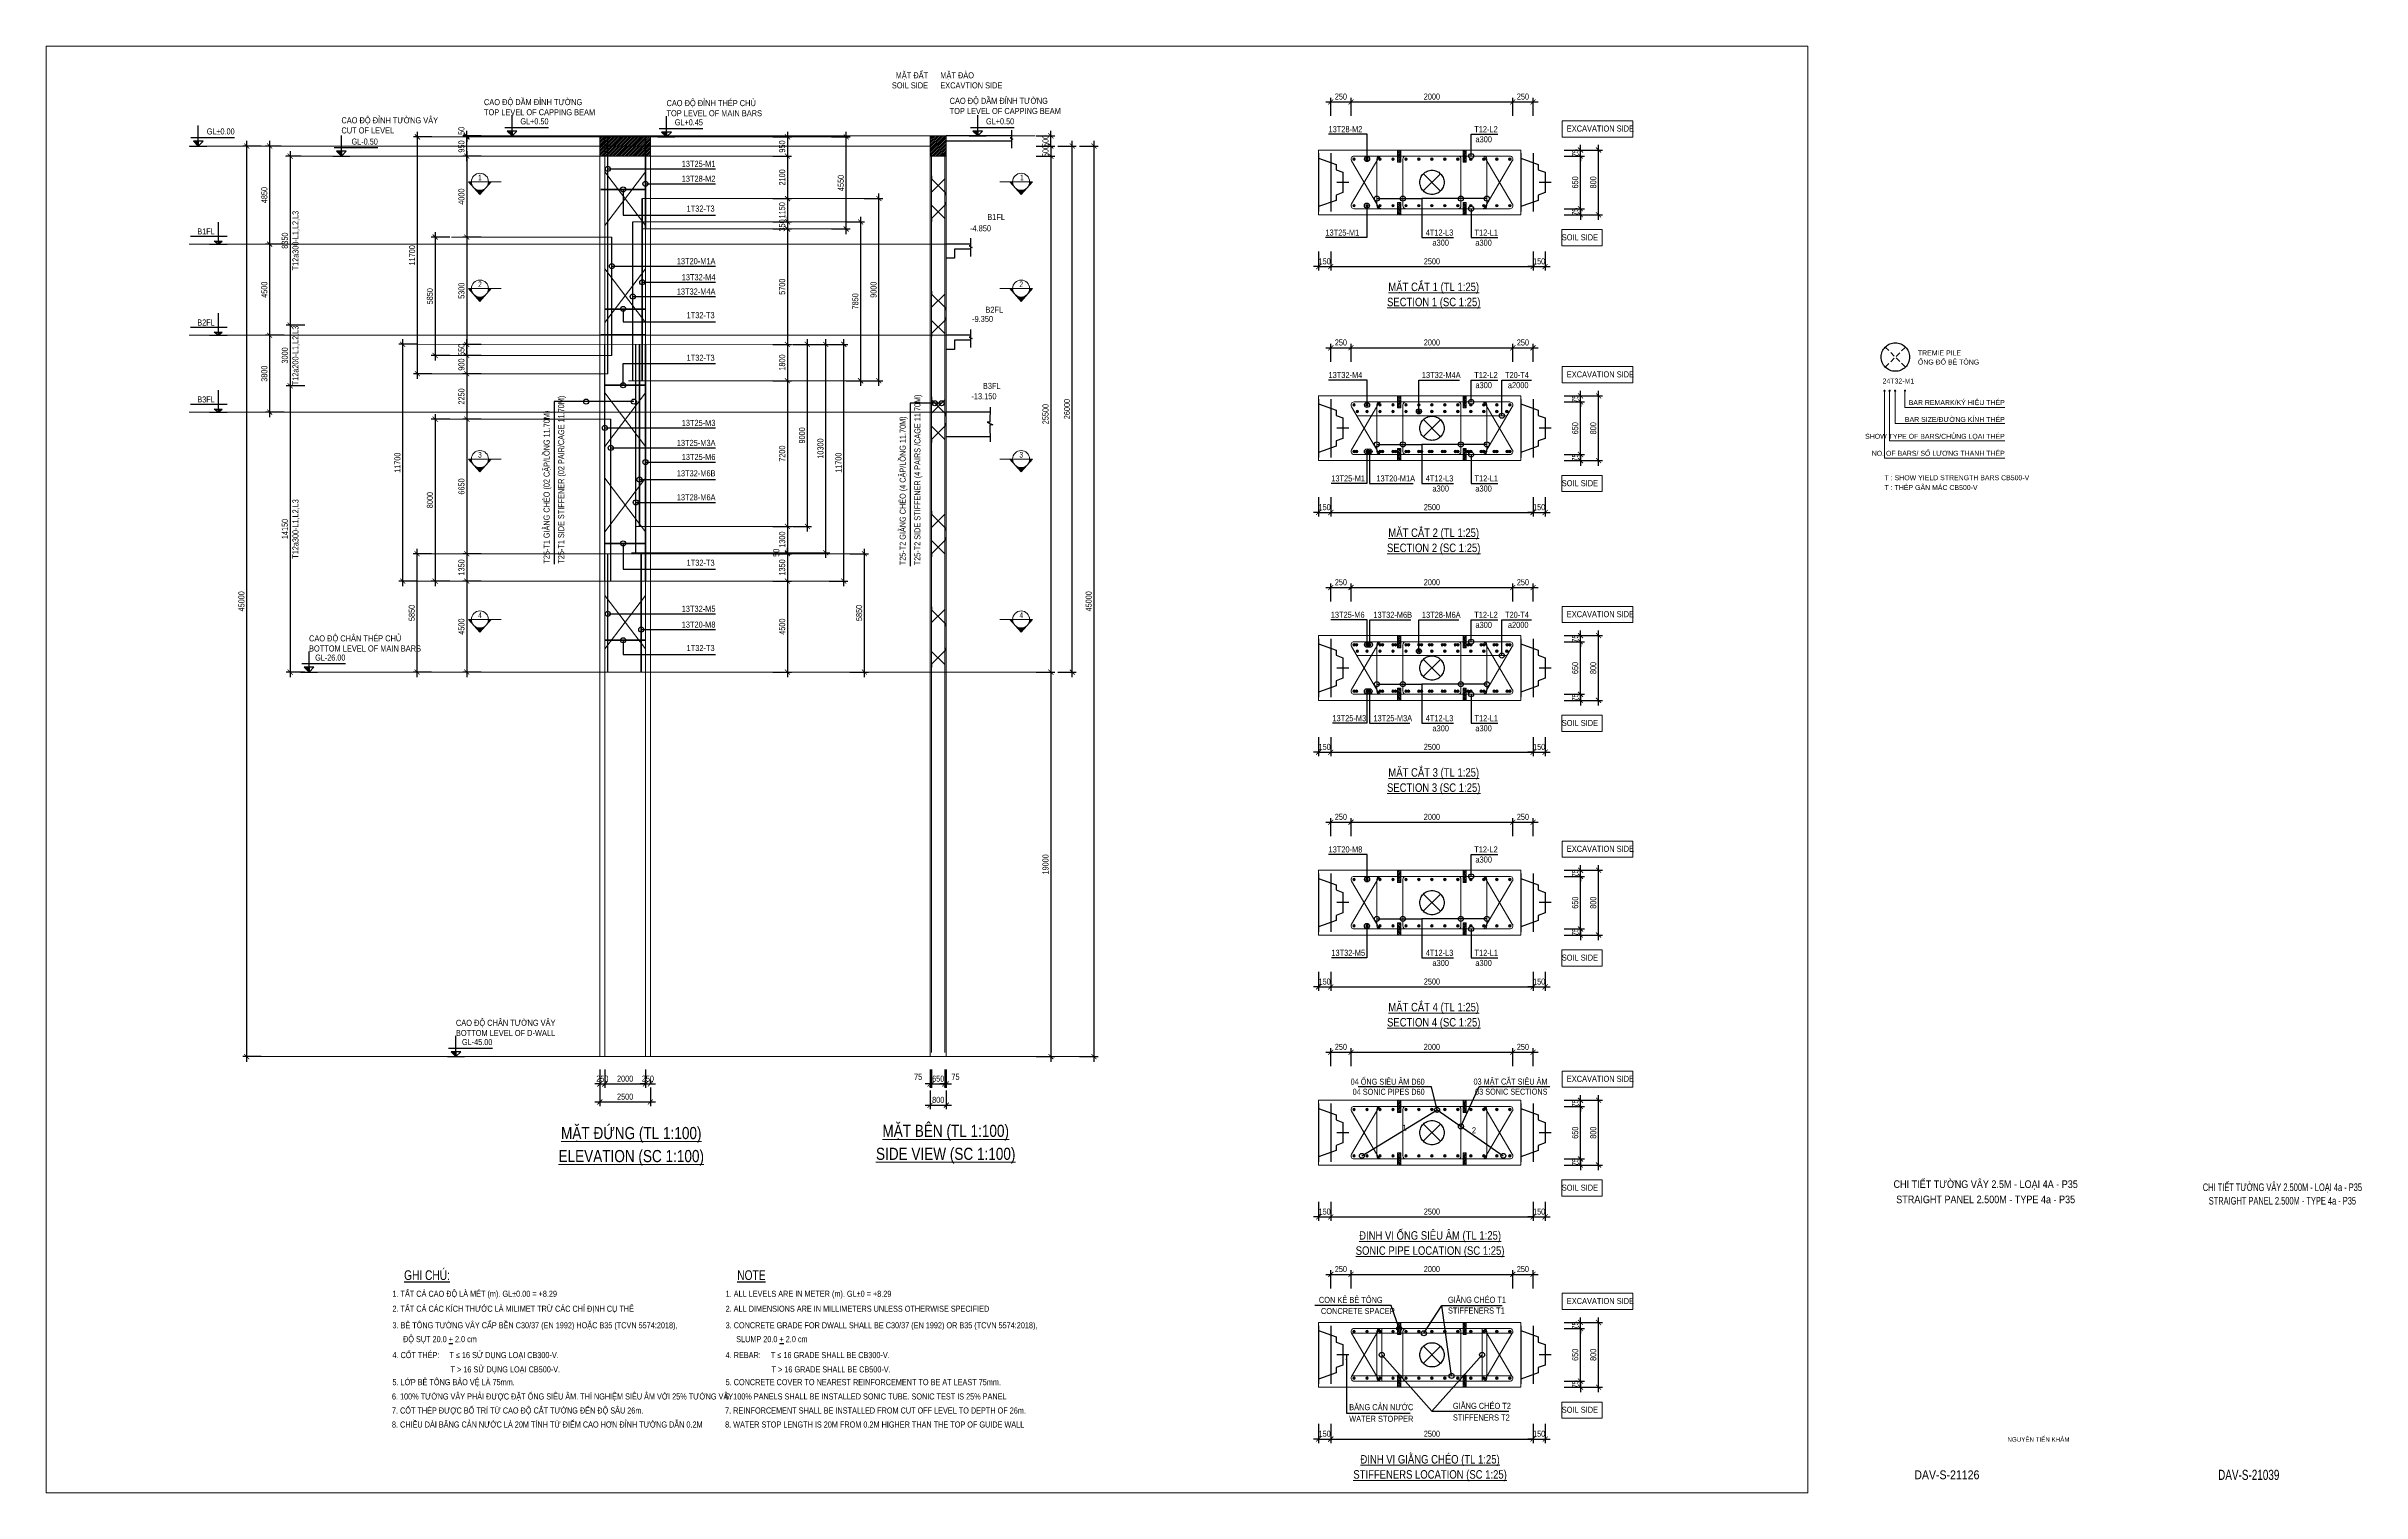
# Paper-space layout 'DAV-S-21126' of a CAD drawing. Header units: millimetres. Extents: x 33 to 945, y 17 to 587.
# The model-space entities are those that its viewports show. They can reach past a viewport. Long polylines and large blocks are cut down to what shows.
import ezdxf
from ezdxf.enums import TextEntityAlignment as Align

# ---------------------------------------------------------------- set-up
doc = ezdxf.new("R2010")
doc.units = ezdxf.units.MM
doc.header["$LTSCALE"] = 1200
doc.header["$PDMODE"] = 3
for name, pattern in [('CENTER', [2, 1.25, -0.25, 0.25, -0.25]), ('CENTER2', [1.125, 0.75, -0.125, 0.125, -0.125]), ('CONTINOUS', [0]), ('HIDDEN', [0.375, 0.25, -0.125])]:
    doc.linetypes.add(name, pattern=pattern)
for name, color, linetype in [('0-TITLE', 1, 'Continuous'), ('CDC -TEXT KHUNG', 7, 'Continuous'), ('CDC.02.DIM', 1, 'Continuous'), ('CDC.04.HIDDEN', 8, 'HIDDEN'), ('CDC.06.TEXT', 2, 'Continuous'), ('CDC.10.HATCH', 251, 'Continuous'), ('CDC.11.NOTE', 8, 'Continuous'), ('CDC_06.TEXT', 2, 'Continuous'), ('MCSA', 5, 'HIDDEN'), ('MIE', 5, 'HIDDEN'), ('Q-Dim-line', 75, 'Continuous')]:
    doc.layers.add(name, color=color, linetype=linetype)
for name, color, linetype, lineweight in [('1', 9, 'Continuous', 13), ('5', 5, 'Continuous', 13), ('BOUND', 3, 'Continuous', 20), ('C1CO', 4, 'Continuous', 35), ('CODE', 3, 'Continuous', 15), ('CWS', 8, 'HIDDEN', 9), ('ENOTE', 2, 'Continuous', 15), ('GRID', 74, 'CENTER', 15), ('Grid line', 160, 'CENTER2', 5), ('HIDE', 8, 'HIDDEN', 13), ('K-THUOC', 1, 'Continuous', 18), ('LEADER', 8, 'Continuous', 9), ('MCT', 6, 'Continuous', 20), ('PIPE60', 1, 'Continuous', 25), ('Q-Leader-line', 129, 'Continuous', 9), ('Q-Text', 2, 'Continuous', 5), ('S-Beam - Cont', 60, 'Continuous', 25), ('T1CO', 4, 'Continuous', 20), ('T1HI', 4, 'HIDDEN', 13), ('T2CO', 4, 'Continuous', 30), ('T2HI', 4, 'HIDDEN', 13), ('TCCO', 4, 'Continuous', 35), ('TCHI', 4, 'HIDDEN', 30), ('TEXTEN', 3, 'Continuous', 13), ('TEXTMA', 2, 'Continuous', 13), ('TEXTVN', 2, 'Continuous', 20), ('TIE', 4, 'Continuous', 13)]:
    doc.layers.add(name, color=color, linetype=linetype, lineweight=lineweight)
doc.styles.add('Arial', font='arial.ttf', dxfattribs={"height": 480})
doc.styles.add('BIGTEXT', font='arial.ttf', dxfattribs={"width": 0.8})
doc.styles.add('DB_Arial', font='arial.ttf', dxfattribs={"width": 0.8})
doc.styles.add('DIMTEXT', font='romans.shx', dxfattribs={"width": 0.8})
doc.styles.add('KT CDC', font='arial.ttf', dxfattribs={"width": 0.85, "height": 200})
doc.styles.add('SMTEXT', font='arial.ttf', dxfattribs={"width": 0.75})
doc.styles.add('TEXTVN', font='VHELVCN.TTF', dxfattribs={"width": 0.8})
doc.dimstyles.new('75', dxfattribs={"dimscale": 75, "dimtxt": 1.4, "dimasz": 1, "dimexe": 1, "dimexo": 0, "dimgap": 0.6, "dimtad": 1, "dimdec": 0, "dimdsep": 46, "dimtxsty": 'DIMTEXT', "dimblk": 'ARCHTICK', "dimcen": 100, "dimdle": 0.2, "dimclrd": 75, "dimclre": 8, "dimclrt": 7, "dimadec": 1, "dimazin": 0, "dimtfac": 1, "dimtdec": 0, "dimtix": 1, "dimtmove": 2, "dimatfit": 3, "dimldrblk": 'ORIGIN', "dimfxl": 7, "dimfxlon": 1, "dimtolj": 1, "dimtzin": 0, "dimarcsym": 1})
doc.dimstyles.new('BSV1-100', dxfattribs={"dimtxt": 300, "dimasz": 250, "dimexe": 200, "dimexo": 0, "dimgap": 108, "dimtad": 1, "dimdec": 0, "dimdsep": 46, "dimtxsty": 'SMTEXT', "dimblk": 'ARCHTICK', "dimcen": 100, "dimdle": 250, "dimclrd": 256, "dimclre": 256, "dimclrt": 1, "dimadec": 0, "dimazin": 0, "dimtfac": 1, "dimtdec": 0, "dimtix": 1, "dimtmove": 2, "dimatfit": 3, "dimfxl": 720, "dimfxlon": 1, "dimtolj": 1, "dimtzin": 0, "dimarcsym": 0})
doc.dimstyles.new('BSV25', dxfattribs={"dimtxt": 300, "dimasz": 250, "dimexe": 200, "dimexo": 0, "dimgap": 108, "dimtad": 1, "dimdec": 0, "dimlfac": 0.25, "dimdsep": 46, "dimtxsty": 'SMTEXT', "dimblk": 'ARCHTICK', "dimcen": 100, "dimdle": 250, "dimclrd": 256, "dimclre": 256, "dimclrt": 2, "dimadec": 0, "dimazin": 0, "dimtfac": 1, "dimtdec": 0, "dimtix": 1, "dimtmove": 2, "dimatfit": 3, "dimfxl": 800, "dimfxlon": 1, "dimtolj": 1, "dimtzin": 0, "dimarcsym": 0})

psp = doc.layouts.new('DAV-S-21126')

# ---------------------------------------------------------------- texts
at = {"layer": 'CDC_06.TEXT', "color": 4, "style": 'BIGTEXT', "width": 0.7}
for s, p in [('CHI TIẾT TƯỜNG VÂY 2.500M - LOẠI 4a - P35', (914.06, 137.55)), ('STRAIGHT PANEL 2.500M - TYPE 4a - P35', (914.06, 132.11))]:
    psp.add_text(s, height=3, dxfattribs=at).set_placement(p, align=Align.MIDDLE)
at = {"layer": 'CDC_06.TEXT', "color": 2, "linetype": 'ByBlock', "style": 'SMTEXT', "width": 0.7}
psp.add_text('DAV-S-21039', height=4, dxfattribs=at).set_placement((900.81, 24.19), align=Align.MIDDLE)

msp = doc.modelspace()

# ---------------------------------------------------------------- texts
at = {"layer": 'ENOTE', "style": 'DB_Arial', "width": 0.8}
for s, p in [('-4.850', (3513000.5, -101459.3)), ('-9.350', (3513100.8, -105938.8)), ('-13.150', (3513067.8, -109757.1))]:
    msp.add_text(s, height=300, dxfattribs=at).set_placement(p)
at = {"layer": 'TEXTEN', "style": 'DB_Arial', "width": 0.8}
for p in [(3537988.6, -97059.8), (3537982.4, -102169.8), (3537988.6, -109208.8), (3537982.4, -114318.8), (3537988.6, -121057.5), (3537982.4, -126167.5), (3537988.6, -132652.9), (3537982.4, -137762.9)]:
    msp.add_text('a300', height=300, dxfattribs=at).set_placement(p)
for s, p in [('T12-L2', (3539088, -96559.8)), ('4T12-L3', (3536894, -101669.8)), ('a300', (3536677.3, -102169.8)), ('T12-L1', (3539102.4, -101669.8)), ('T12-L2', (3539088, -108708.8)), ('4T12-L3', (3536894, -113818.8)), ('a300', (3536677.3, -114318.8)), ('T12-L1', (3539102.4, -113818.8)), ('T12-L2', (3539088, -120557.5)), ('4T12-L3', (3536894, -125667.5)), ('a300', (3536677.3, -126167.5)), ('T12-L1', (3539102.4, -125667.5)), ('T12-L2', (3539088, -132152.9)), ('4T12-L3', (3536894, -137262.9)), ('T12-L1', (3539102.4, -137262.9)), ('a300', (3536677.3, -137762.9))]:
    msp.add_text(s, height=300, dxfattribs=at).set_placement(p, align=Align.RIGHT)
for p in [(3540630.4, -108708.8), (3540630.4, -120557.5)]:
    msp.add_text('T20-T4', height=300, rotation=360, dxfattribs=at).set_placement(p, align=Align.RIGHT)
for p in [(3539591.7, -109208.8), (3539591.7, -121057.5)]:
    msp.add_text('a2000', height=300, rotation=360, dxfattribs=at).set_placement(p)
at = {"layer": 'TEXTMA', "style": 'DB_Arial', "width": 0.8}
for s, p in [('13T28-M2', (3530726.7, -96559.8)), ('13T25-M1', (3530571.5, -101669.8)), ('13T32-M4', (3530726.7, -108708.8)), ('13T32-M4A', (3535341.3, -108708.8)), ('13T25-M1', (3530860.3, -113818.8)), ('13T20-M1A', (3533089.4, -113818.8)), ('13T25-M6', (3530835.7, -120557.5)), ('13T32-M6B', (3532942.2, -120559.7)), ('13T28-M6A', (3535341.3, -120559.7)), ('13T25-M3', (3530916, -125667.5)), ('13T25-M3A', (3532943.5, -125667.5)), ('13T20-M8', (3530726.7, -132152.9)), ('13T32-M5', (3530863.3, -137262.9))]:
    msp.add_text(s, height=300, dxfattribs=at).set_placement(p)
for s, p in [('13T25-M1', (3500416.6, -98274.3)), ('13T28-M2', (3500416.6, -99009.4)), ('1T32-T3', (3500372.4, -100483.1)), ('13T20-M1A', (3500416.6, -103082.1)), ('13T32-M4', (3500416.6, -103875.4)), ('13T32-M4A', (3500416.6, -104581.5)), ('1T32-T3', (3500372.4, -105751.4)), ('1T32-T3', (3500372.4, -107855.6)), ('13T25-M3', (3500416.6, -111074.8)), ('13T25-M3A', (3500416.6, -112063.3)), ('13T32-M6B', (3500416.6, -113565.6)), ('13T25-M6', (3500416.6, -112758)), ('13T28-M6A', (3500416.6, -114751.3)), ('1T32-T3', (3500372.4, -117986.1)), ('13T32-M5', (3500416.6, -120262.1)), ('13T20-M8', (3500416.6, -121042.1)), ('1T32-T3', (3500372.4, -122199.1))]:
    msp.add_text(s, height=300, rotation=360, dxfattribs=at).set_placement(p, align=Align.RIGHT)
for s, p in [('WATER STOPPER', (3531746.1, -160288.1)), ('BĂNG CẢN NƯỚC', (3531746.1, -159713.1))]:
    msp.add_text(s, height=300, rotation=360, dxfattribs=at).set_placement(p)
at = {"layer": 'TEXTVN', "style": 'DB_Arial', "width": 0.8}
for s, p in [('MẶT ĐẤT', (3510927.8, -93896.7)), ('SOIL SIDE', (3510927.8, -94396.7)), ('SOIL SIDE', (3544048.4, -101905.5)), ('SOIL SIDE', (3544048.4, -114054.6)), ('SOIL SIDE', (3544048.4, -125903.2)), ('SOIL SIDE', (3544048.4, -137498.6)), ('SOIL SIDE', (3544048.4, -148865.8)), ('SOIL SIDE', (3544048.4, -159843.9))]:
    msp.add_text(s, height=300, dxfattribs=at).set_placement(p, align=Align.RIGHT)
for s, p in [('MẶT ĐÀO', (3511527.8, -93896.7)), ('CAO ĐỘ DẦM ĐỈNH TƯỜNG', (3488970.2, -95222.4)), ('CAO ĐỘ ĐỈNH THÉP CHỦ', (3497993.5, -95272.4)), ('EXCAVTION SIDE', (3511527.8, -94396.7)), ('CAO ĐỘ DẦM ĐỈNH TƯỜNG', (3511991.5, -95159.6)), ('CAO ĐỘ ĐỈNH TƯỜNG VÂY', (3481922.8, -96122.4)), ('TOP LEVEL OF CAPPING BEAM', (3488970.2, -95722.4)), ('TOP LEVEL OF MAIN BARS', (3497993.5, -95772.4)), ('TOP LEVEL OF CAPPING BEAM', (3511991.5, -95659.6)), ('CUT OF LEVEL', (3481922.8, -96622.4)), ('EXCAVATION SIDE', (3542506, -96528.9)), ('B1FL', (3513854, -100900.2)), ('B2FL', (3513759.5, -105482.5)), ('EXCAVATION SIDE', (3542506, -108678)), ('B3FL', (3513637.5, -109246.7)), ('CAO ĐỘ CHÂN THÉP CHỦ', (3480321.3, -121722.4)), ('EXCAVATION SIDE', (3542506, -120526.6)), ('BOTTOM LEVEL OF MAIN BARS', (3480321.3, -122222.4)), ('EXCAVATION SIDE', (3542506, -132122)), ('CAO ĐỘ CHÂN TƯỜNG VÂY', (3487584.3, -140722.4)), ('BOTTOM LEVEL OF D-WALL', (3487584.3, -141222.4)), ('EXCAVATION SIDE', (3542506, -143489.3)), ('CON KÊ BÊ TÔNG', (3530247.1, -154413.3)), ('EXCAVATION SIDE', (3542506, -154467.3)), (' CONCRETE SPACER', (3530247.1, -154963.3))]:
    msp.add_text(s, height=300, dxfattribs=at).set_placement(p)
for s, p in [('%%UMẶT CẮT 1 (TL 1:25)', (3535924.7, -104201.6)), ('%%USECTION 1 (SC 1:25)', (3535924.7, -105001.6)), ('%%UMẶT CẮT 2 (TL 1:25)', (3535924.7, -116350.7)), ('%%USECTION 2 (SC 1:25)', (3535924.7, -117150.7)), ('%%UMẶT CẮT 3 (TL 1:25)', (3535924.7, -128199.3)), ('%%USECTION 3 (SC 1:25)', (3535924.7, -128999.3)), ('%%UMẶT CẮT 4 (TL 1:25)', (3535924.7, -139794.7)), ('%%USECTION 4 (SC 1:25)', (3535924.7, -140594.7)), ('%%UĐỊNH VỊ ỐNG SIÊU ÂM (TL 1:25)', (3535744.4, -151077.4)), ('%%USONIC PIPE LOCATION (SC 1:25)', (3535744.4, -151877.4)), ('%%UĐỊNH VỊ GIẰNG CHÉO (TL 1:25)', (3535744.4, -162140)), ('%%USTIFFENERS LOCATION (SC 1:25)', (3535744.4, -162940))]:
    msp.add_text(s, height=420, rotation=360, dxfattribs=at).set_placement(p, align=Align.MIDDLE)
at = {"layer": 'TEXTVN', "lineweight": 20, "style": 'SMTEXT', "width": 0.75}
for s, p in [('T25-T1 SIDE STIFFENER (02 PAIR/CAGE 11.70M)', (3492935.4, -117878.2)), ('T25-T2 SIDE STIFFENER (4 PAIRS /CAGE 11.70M)', (3510549.6, -117959.8)), ('T25-T1 GIẰNG CHÉO (02 CẶP/LỒNG 11.70M)', (3492215.4, -117878.2)), ('T25-T2 GIẰNG CHÉO (4 CẶP/LỒNG 11.70M)', (3509819.6, -117959.8))]:
    msp.add_text(s, height=300, rotation=90, dxfattribs=at).set_placement(p)
for s, p in [('04 ỐNG SIÊU ÂM D60', (3535475.8, -143630.7)), ('04 SONIC PIPES D60', (3535475.8, -144130.7)), ('03 MẶT CẮT SIÊU ÂM', (3541550.1, -143623.9)), ('03 SONIC SECTIONS', (3541550.1, -144123.9))]:
    msp.add_text(s, height=300, dxfattribs=at).set_placement(p, align=Align.RIGHT)
at = {"layer": 'TEXTVN', "style": 'DB_Arial', "width": 0.8}
for s, p in [('%%UMẶT ĐỨNG (TL 1:100)', (3496252, -146029.4)), ('%%UMẶT BÊN (TL 1:100)', (3511797.5, -145918.2)), ('%%UELEVATION (SC 1:100)', (3496252, -147229.4)), ('%%USIDE VIEW (SC 1:100)', (3511797.5, -147118.2))]:
    msp.add_text(s, height=600, dxfattribs=at).set_placement(p, align=Align.MIDDLE)
for s, p in [('1', (3534479.9, -145906.9)), ('2', (3537913.5, -146033.9))]:
    msp.add_text(s, height=300, rotation=360, dxfattribs=at).set_placement(p, align=Align.CENTER)
for s, p in [('GIẰNG CHÉO T1', (3536628.7, -154409.1)), ('STIFFENERS T1', (3536628.7, -154939.1)), ('STIFFENERS T2', (3536873.2, -160225)), ('GIẰNG CHÉO T2', (3536873.2, -159650))]:
    msp.add_text(s, height=300, rotation=360, dxfattribs=at).set_placement(p)

# ---------------------------------------------------------------- blocks, each defined once
blk = doc.blocks.new('_ArchTick')
at = {"color": 0, "linetype": 'ByBlock', "const_width": 0.15}
blk.add_lwpolyline([(-0.5, -0.5), (0.5, 0.5)], dxfattribs=at)
blk = doc.blocks.new('_Origin')
at = {"color": 0, "linetype": 'ByBlock', "lineweight": -2}
blk.add_line((0, 0), (-1, 0), dxfattribs=at)
blk.add_circle((0, 0), 0.5, dxfattribs=at)
blk = doc.blocks.new('*U2830')
at = {"layer": 'CDC -TEXT KHUNG', "color": 6, "width": 0.85}
for tag, height, style, p in [('TEN_BV_V', 3, 'SMTEXT', (-50.06, 121.5)), ('TEN_BV_E', 3, 'Arial', (-50.06, 115.5)), ('SH_BV', 3.5, 'Arial', (-65.35, 7.06))]:
    blk.add_attdef(tag, text='', height=height, dxfattribs=dict(at, style=style)).set_placement(p, align=Align.MIDDLE_CENTER)
blk = doc.blocks.new('cws800')
at = {"layer": 'CDC.04.HIDDEN'}
for p, q in [((-600, 1440), (-600, -1440)), ((0, 1440), (0, -1440))]:
    blk.add_line(p, q, dxfattribs=at)
for points in [[(0, 1200), (-860, 888), (-860, 627), (-1200, 507), (-1200, -507), (-860, -627), (-860, -888), (0, -1200)], [(-1500, 0), (-900, 0)]]:
    blk.add_lwpolyline(points, dxfattribs=at)
blk = doc.blocks.new('*D2364')
at = {"layer": 'Defpoints', "color": 0, "transparency": 16777216}
for p in [(3542072, -97740), (3543180, -97740), (3542072, -100340)]:
    blk.add_point(p, dxfattribs=at)
at = {"layer": 'K-THUOC', "lineweight": -2, "transparency": 16777216}
for p, q in [((3542380, -97740), (3543380, -97740)), ((3543180, -100590), (3543180, -97490)), ((3542380, -100340), (3543380, -100340))]:
    blk.add_line(p, q, dxfattribs=at)
at = {"layer": 'K-THUOC', "lineweight": -2, "transparency": 16777216, "xscale": 250, "yscale": 250, "zscale": 250}
for p, rotation in [((3543180, -97740), 90), ((3543180, -100340), 270)]:
    blk.add_blockref('_ArchTick', p, dxfattribs=dict(at, rotation=rotation))
at = {"layer": 'K-THUOC', "color": 2, "transparency": 16777216, "insert": (3542919, -99040), "char_height": 300, "attachment_point": 5, "rotation": 90, "style": 'SMTEXT'}
blk.add_mtext('\\A1;650', dxfattribs=at)
blk = doc.blocks.new('*D2365')
at = {"layer": 'Defpoints', "color": 0, "transparency": 16777216}
for p in [(3542072, -97440), (3542072, -97740), (3543180, -97440)]:
    blk.add_point(p, dxfattribs=at)
at = {"layer": 'K-THUOC', "lineweight": -2, "transparency": 16777216}
for p, q in [((3543180, -97440), (3543180, -97190)), ((3542380, -97440), (3543380, -97440)), ((3542380, -97740), (3543380, -97740)), ((3543180, -97740), (3543180, -97440)), ((3543180, -97740), (3543180, -97990))]:
    blk.add_line(p, q, dxfattribs=at)
at = {"layer": 'K-THUOC', "lineweight": -2, "transparency": 16777216, "xscale": 250, "yscale": 250, "zscale": 250}
for p, rotation in [((3543180, -97440), 270), ((3543180, -97740), 90)]:
    blk.add_blockref('_ArchTick', p, dxfattribs=dict(at, rotation=rotation))
at = {"layer": 'K-THUOC', "color": 2, "transparency": 16777216, "insert": (3542920, -97590), "char_height": 300, "attachment_point": 5, "rotation": 90, "style": 'SMTEXT'}
blk.add_mtext('\\A1;75', dxfattribs=at)
blk = doc.blocks.new('*D2366')
at = {"layer": 'Defpoints', "color": 0, "transparency": 16777216}
for p in [(3530235, -102452), (3530835, -102452), (3530835, -103202)]:
    blk.add_point(p, dxfattribs=at)
at = {"layer": 'K-THUOC', "lineweight": -2, "transparency": 16777216}
for p, q in [((3530235, -102452), (3530235, -103402)), ((3530835, -102452), (3530835, -103402)), ((3530235, -103202), (3529985, -103202)), ((3530235, -103202), (3530835, -103202)), ((3530835, -103202), (3531085, -103202))]:
    blk.add_line(p, q, dxfattribs=at)
at = {"layer": 'K-THUOC', "lineweight": -2, "transparency": 16777216, "xscale": 250, "yscale": 250, "zscale": 250}
blk.add_blockref('_ArchTick', (3530235, -103202), dxfattribs=at)
at = {"layer": 'K-THUOC', "lineweight": -2, "transparency": 16777216, "xscale": 250, "yscale": 250, "zscale": 250, "rotation": 180}
blk.add_blockref('_ArchTick', (3530835, -103202), dxfattribs=at)
at = {"layer": 'K-THUOC', "color": 2, "transparency": 16777216, "insert": (3530535, -102940), "char_height": 300, "attachment_point": 5, "style": 'SMTEXT'}
blk.add_mtext('\\A1;150', dxfattribs=at)
blk = doc.blocks.new('*D2367')
at = {"layer": 'Defpoints', "color": 0, "transparency": 16777216}
for p in [(3540835, -102452), (3541435, -102452), (3541435, -103202)]:
    blk.add_point(p, dxfattribs=at)
at = {"layer": 'K-THUOC', "lineweight": -2, "transparency": 16777216}
for p, q in [((3540835, -102452), (3540835, -103402)), ((3541435, -102452), (3541435, -103402)), ((3540835, -103202), (3540585, -103202)), ((3540835, -103202), (3541435, -103202)), ((3541435, -103202), (3541685, -103202))]:
    blk.add_line(p, q, dxfattribs=at)
at = {"layer": 'K-THUOC', "lineweight": -2, "transparency": 16777216, "xscale": 250, "yscale": 250, "zscale": 250}
blk.add_blockref('_ArchTick', (3540835, -103202), dxfattribs=at)
at = {"layer": 'K-THUOC', "lineweight": -2, "transparency": 16777216, "xscale": 250, "yscale": 250, "zscale": 250, "rotation": 180}
blk.add_blockref('_ArchTick', (3541435, -103202), dxfattribs=at)
at = {"layer": 'K-THUOC', "color": 2, "transparency": 16777216, "insert": (3541135, -102940), "char_height": 300, "attachment_point": 5, "style": 'SMTEXT'}
blk.add_mtext('\\A1;150', dxfattribs=at)
blk = doc.blocks.new('*D2368')
at = {"layer": 'Defpoints', "color": 0, "transparency": 16777216}
for p in [(3530835, -95755), (3531835, -95064), (3531835, -95755)]:
    blk.add_point(p, dxfattribs=at)
at = {"layer": 'K-THUOC', "lineweight": -2, "transparency": 16777216}
for p, q in [((3530835, -95755), (3530835, -94864)), ((3531835, -95755), (3531835, -94864)), ((3530585, -95064), (3532085, -95064))]:
    blk.add_line(p, q, dxfattribs=at)
at = {"layer": 'K-THUOC', "lineweight": -2, "transparency": 16777216, "xscale": 250, "yscale": 250, "zscale": 250, "rotation": 180}
blk.add_blockref('_ArchTick', (3530835, -95064), dxfattribs=at)
at = {"layer": 'K-THUOC', "lineweight": -2, "transparency": 16777216, "xscale": 250, "yscale": 250, "zscale": 250}
blk.add_blockref('_ArchTick', (3531835, -95064), dxfattribs=at)
at = {"layer": 'K-THUOC', "color": 2, "transparency": 16777216, "insert": (3531335, -94802), "char_height": 300, "attachment_point": 5, "style": 'SMTEXT'}
blk.add_mtext('\\A1;250', dxfattribs=at)
blk = doc.blocks.new('*D2369')
at = {"layer": 'Defpoints', "color": 0, "transparency": 16777216}
for p in [(3531835, -95755), (3539833, -95064), (3539833, -95755)]:
    blk.add_point(p, dxfattribs=at)
at = {"layer": 'K-THUOC', "lineweight": -2, "transparency": 16777216}
for p, q in [((3531835, -95755), (3531835, -94864)), ((3539833, -95755), (3539833, -94864)), ((3531585, -95064), (3540083, -95064))]:
    blk.add_line(p, q, dxfattribs=at)
at = {"layer": 'K-THUOC', "lineweight": -2, "transparency": 16777216, "xscale": 250, "yscale": 250, "zscale": 250, "rotation": 180}
blk.add_blockref('_ArchTick', (3531835, -95064), dxfattribs=at)
at = {"layer": 'K-THUOC', "lineweight": -2, "transparency": 16777216, "xscale": 250, "yscale": 250, "zscale": 250}
blk.add_blockref('_ArchTick', (3539833, -95064), dxfattribs=at)
at = {"layer": 'K-THUOC', "color": 2, "transparency": 16777216, "insert": (3535834, -94802), "char_height": 300, "attachment_point": 5, "style": 'SMTEXT'}
blk.add_mtext('\\A1;2000', dxfattribs=at)
blk = doc.blocks.new('*D2370')
at = {"layer": 'Defpoints', "color": 0, "transparency": 16777216}
for p in [(3530835, -102452), (3540835, -102452), (3540835, -103202)]:
    blk.add_point(p, dxfattribs=at)
at = {"layer": 'K-THUOC', "lineweight": -2, "transparency": 16777216}
for p, q in [((3530835, -102452), (3530835, -103402)), ((3540835, -102452), (3540835, -103402)), ((3530585, -103202), (3541085, -103202))]:
    blk.add_line(p, q, dxfattribs=at)
at = {"layer": 'K-THUOC', "lineweight": -2, "transparency": 16777216, "xscale": 250, "yscale": 250, "zscale": 250, "rotation": 180}
blk.add_blockref('_ArchTick', (3530835, -103202), dxfattribs=at)
at = {"layer": 'K-THUOC', "lineweight": -2, "transparency": 16777216, "xscale": 250, "yscale": 250, "zscale": 250}
blk.add_blockref('_ArchTick', (3540835, -103202), dxfattribs=at)
at = {"layer": 'K-THUOC', "color": 2, "transparency": 16777216, "insert": (3535835, -102940), "char_height": 300, "attachment_point": 5, "style": 'SMTEXT'}
blk.add_mtext('\\A1;2500', dxfattribs=at)
blk = doc.blocks.new('*D2371')
at = {"layer": 'Defpoints', "color": 0, "transparency": 16777216}
for p in [(3539833, -95755), (3540835, -95064), (3540835, -95755)]:
    blk.add_point(p, dxfattribs=at)
at = {"layer": 'K-THUOC', "lineweight": -2, "transparency": 16777216}
for p, q in [((3539833, -95755), (3539833, -94864)), ((3540835, -95755), (3540835, -94864)), ((3539583, -95064), (3541085, -95064))]:
    blk.add_line(p, q, dxfattribs=at)
at = {"layer": 'K-THUOC', "lineweight": -2, "transparency": 16777216, "xscale": 250, "yscale": 250, "zscale": 250, "rotation": 180}
blk.add_blockref('_ArchTick', (3539833, -95064), dxfattribs=at)
at = {"layer": 'K-THUOC', "lineweight": -2, "transparency": 16777216, "xscale": 250, "yscale": 250, "zscale": 250}
blk.add_blockref('_ArchTick', (3540835, -95064), dxfattribs=at)
at = {"layer": 'K-THUOC', "color": 2, "transparency": 16777216, "insert": (3540334, -94802), "char_height": 300, "attachment_point": 5, "style": 'SMTEXT'}
blk.add_mtext('\\A1;250', dxfattribs=at)
blk = doc.blocks.new('mct1')
at = {"lineweight": 9}
h = blk.add_hatch(color=256, dxfattribs=at)
h.dxf.hatch_style = 1
h.paths.add_polyline_path([(-16, 0, 1), (16, 0, 1)])
blk.add_circle((0, 0), 16, dxfattribs=at)
blk = doc.blocks.new('tremie')
at = {"layer": 'MIE', "color": 74, "ltscale": 1000}
for p, q in [((424, -424), (-424, 424)), ((424, 424), (-424, -424))]:
    blk.add_line(p, q, dxfattribs=at)
at = {"layer": 'MIE', "ltscale": 500}
blk.add_circle((0, 0), 600, dxfattribs=at)
blk = doc.blocks.new('sp')
at = {"layer": '5', "lineweight": 20}
h = blk.add_hatch(dxfattribs=at)
h.set_pattern_fill('ANSI31', color=256, scale=500)
h.set_pattern_definition([(45, (0, 0), (-44.194, 44.194), [])])
h.paths.add_polyline_path([(80, 300), (-80, 300), (-80, -300), (80, -300)])
blk.add_lwpolyline([(-80, -300), (80, -300), (80, 300), (-80, 300)], close=True, dxfattribs=at)
blk = doc.blocks.new('A$C7e6bd379')
at = {"layer": 'CDC.06.TEXT', "linetype": 'Continuous', "style": 'SMTEXT', "width": 0.75}
for s, p in [('%%UGHI CHÚ:', (0, 480)), ('%%UNOTE', (16471, 480))]:
    blk.add_text(s, height=480, dxfattribs=at).set_placement(p, align=Align.TOP_LEFT)
at = {"layer": 'CDC.06.TEXT', "style": 'SMTEXT', "width": 0.75}
for s, p in [('1. TẤT CẢ CAO ĐỘ LÀ MÉT (m). GL%%P0.00 = +8.29 ', (-576, -831)), ('1. ALL LEVELS ARE IN METER (m). GL%%P0 = +8.29 ', (15895, -831)), ('3. BÊ TÔNG TƯỜNG VÂY CẤP BỀN C30/37 (EN 1992) HOẶC B35 (TCVN 5574:2018),', (-576, -2387)), ('2. TẤT CẢ CÁC KÍCH THƯỚC LÀ MILIMET TRỪ CÁC CHỈ ĐỊNH CỤ THỂ', (-576, -1570)), ('3. CONCRETE GRADE FOR DWALL SHALL BE C30/37 (EN 1992) OR B35 (TCVN 5574:2018),', (15895, -2387)), ('2. ALL DIMENSIONS ARE IN MILLIMETERS UNLESS OTHERWISE SPECIFIED', (15895, -1570)), ('ĐỘ SỤT 20.0 %%U+%%U 2.0 cm', (-53, -3072)), ('SLUMP 20.0 %%U+%%U 2.0 cm', (16418, -3072)), ('4. CỐT THÉP:     T ≤ 16 SỬ DỤNG LOẠI CB300-V.', (-576, -3860)), ('                             T > 16 SỬ DỤNG LOẠI CB500-V.', (-601, -4567)), ('4. REBAR:     T ≤ 16 GRADE SHALL BE CB300-V.', (15895, -3860)), ('                       T > 16 GRADE SHALL BE CB500-V.', (15869, -4567)), ('6. 100%%% TƯỜNG VÂY PHẢI ĐƯỢC ĐẶT ỐNG SIÊU ÂM. THÍ NGHIỆM SIÊU ÂM VỚI 25%%% TƯỜNG VÂY.', (-601, -5905)), ('5. LỚP BÊ TÔNG BẢO VỆ LÀ 75mm.', (-576, -5198)), ('6. 100%%% PANELS SHALL BE INSTALLED SONIC TUBE. SONIC TEST IS 25%%% PANEL ', (15869, -5905)), ('5. CONCRETE COVER TO NEAREST REINFORCEMENT TO BE AT LEAST 75mm.', (15895, -5198)), ('7. CỐT THÉP ĐƯỢC BỐ TRÍ TỪ CAO ĐỘ CẮT TƯỜNG ĐẾN ĐỘ SÂU 26m. ', (-601, -6598)), ('7. REINFORCEMENT SHALL BE INSTALLED FROM CUT OFF LEVEL TO DEPTH OF 26m. ', (15869, -6598)), ('8. CHIỀU DÀI BĂNG CẢN NƯỚC LÀ 20M TÍNH TỪ ĐIỂM CAO HƠN ĐỈNH TƯỜNG DẪN 0.2M', (-601, -7291)), ('8. WATER STOP LENGTH IS 20M FROM 0.2M HIGHER THAN THE TOP OF GUIDE WALL', (15869, -7291))]:
    blk.add_text(s, height=300, dxfattribs=at).set_placement(p)
blk = doc.blocks.new('*D2372')
at = {"layer": 'Defpoints', "color": 0, "transparency": 16777216}
for p in [(3511027, -143142), (3511827, -143142), (3511827, -144642)]:
    blk.add_point(p, dxfattribs=at)
at = {"layer": 'K-THUOC', "lineweight": -2, "transparency": 16777216}
for p, q in [((3511027, -143922), (3511027, -144842)), ((3511827, -143922), (3511827, -144842)), ((3510777, -144642), (3512077, -144642))]:
    blk.add_line(p, q, dxfattribs=at)
at = {"layer": 'K-THUOC', "lineweight": -2, "transparency": 16777216, "xscale": 250, "yscale": 250, "zscale": 250, "rotation": 180}
blk.add_blockref('_ArchTick', (3511027, -144642), dxfattribs=at)
at = {"layer": 'K-THUOC', "lineweight": -2, "transparency": 16777216, "xscale": 250, "yscale": 250, "zscale": 250}
blk.add_blockref('_ArchTick', (3511827, -144642), dxfattribs=at)
at = {"layer": 'K-THUOC', "color": 1, "transparency": 16777216, "insert": (3511427, -144381), "char_height": 300, "attachment_point": 5, "style": 'SMTEXT'}
blk.add_mtext('\\A1;800', dxfattribs=at)
blk = doc.blocks.new('*D2373')
at = {"layer": 'Defpoints', "color": 0, "transparency": 16777216}
for p in [(3511027, -142842), (3511102, -142842), (3511102, -143592)]:
    blk.add_point(p, dxfattribs=at)
at = {"layer": 'K-THUOC', "lineweight": -2, "transparency": 16777216}
for p, q in [((3511027, -142872), (3511027, -143792)), ((3511102, -142872), (3511102, -143792)), ((3511027, -143592), (3510777, -143592)), ((3511027, -143592), (3511102, -143592)), ((3511102, -143592), (3511352, -143592))]:
    blk.add_line(p, q, dxfattribs=at)
at = {"layer": 'K-THUOC', "lineweight": -2, "transparency": 16777216, "xscale": 250, "yscale": 250, "zscale": 250}
blk.add_blockref('_ArchTick', (3511027, -143592), dxfattribs=at)
at = {"layer": 'K-THUOC', "lineweight": -2, "transparency": 16777216, "xscale": 250, "yscale": 250, "zscale": 250, "rotation": 180}
blk.add_blockref('_ArchTick', (3511102, -143592), dxfattribs=at)
at = {"layer": 'K-THUOC', "color": 1, "transparency": 16777216, "insert": (3510435, -143242), "char_height": 300, "attachment_point": 5, "style": 'SMTEXT'}
blk.add_mtext('\\A1;75', dxfattribs=at)
blk = doc.blocks.new('*D2374')
at = {"layer": 'Defpoints', "color": 0, "transparency": 16777216}
for p in [(3511102, -142842), (3511752, -142842), (3511752, -143592)]:
    blk.add_point(p, dxfattribs=at)
at = {"layer": 'K-THUOC', "lineweight": -2, "transparency": 16777216}
for p, q in [((3511102, -142872), (3511102, -143792)), ((3511752, -142872), (3511752, -143792)), ((3511102, -143592), (3510852, -143592)), ((3511102, -143592), (3511752, -143592)), ((3511752, -143592), (3512002, -143592))]:
    blk.add_line(p, q, dxfattribs=at)
at = {"layer": 'K-THUOC', "lineweight": -2, "transparency": 16777216, "xscale": 250, "yscale": 250, "zscale": 250}
blk.add_blockref('_ArchTick', (3511102, -143592), dxfattribs=at)
at = {"layer": 'K-THUOC', "lineweight": -2, "transparency": 16777216, "xscale": 250, "yscale": 250, "zscale": 250, "rotation": 180}
blk.add_blockref('_ArchTick', (3511752, -143592), dxfattribs=at)
at = {"layer": 'K-THUOC', "color": 1, "transparency": 16777216, "insert": (3511427, -143331), "char_height": 300, "attachment_point": 5, "style": 'SMTEXT'}
blk.add_mtext('\\A1;650', dxfattribs=at)
blk = doc.blocks.new('*D2375')
at = {"layer": 'Defpoints', "color": 0, "transparency": 16777216}
for p in [(3511752, -142842), (3511827, -142842), (3511827, -143592)]:
    blk.add_point(p, dxfattribs=at)
at = {"layer": 'K-THUOC', "lineweight": -2, "transparency": 16777216}
for p, q in [((3511752, -142872), (3511752, -143792)), ((3511827, -142872), (3511827, -143792)), ((3511752, -143592), (3511502, -143592)), ((3511752, -143592), (3511827, -143592)), ((3511827, -143592), (3512077, -143592))]:
    blk.add_line(p, q, dxfattribs=at)
at = {"layer": 'K-THUOC', "lineweight": -2, "transparency": 16777216, "xscale": 250, "yscale": 250, "zscale": 250}
blk.add_blockref('_ArchTick', (3511752, -143592), dxfattribs=at)
at = {"layer": 'K-THUOC', "lineweight": -2, "transparency": 16777216, "xscale": 250, "yscale": 250, "zscale": 250, "rotation": 180}
blk.add_blockref('_ArchTick', (3511827, -143592), dxfattribs=at)
at = {"layer": 'K-THUOC', "color": 1, "transparency": 16777216, "insert": (3512282, -143242), "char_height": 300, "attachment_point": 5, "style": 'SMTEXT'}
blk.add_mtext('\\A1;75', dxfattribs=at)
blk = doc.blocks.new('*D2376')
at = {"layer": 'Defpoints', "color": 0, "transparency": 16777216}
for p in [(3477242, -97242), (3478764, -97242), (3481884, -142242)]:
    blk.add_point(p, dxfattribs=at)
at = {"layer": 'K-THUOC', "lineweight": -2, "transparency": 16777216}
for p, q in [((3477962, -97242), (3477042, -97242)), ((3477242, -142492), (3477242, -96992)), ((3477962, -142242), (3477042, -142242))]:
    blk.add_line(p, q, dxfattribs=at)
at = {"layer": 'K-THUOC', "lineweight": -2, "transparency": 16777216, "xscale": 250, "yscale": 250, "zscale": 250}
for p, rotation in [((3477242, -97242), 90), ((3477242, -142242), 270)]:
    blk.add_blockref('_ArchTick', p, dxfattribs=dict(at, rotation=rotation))
at = {"layer": 'K-THUOC', "color": 1, "transparency": 16777216, "insert": (3476980, -119742), "char_height": 300, "attachment_point": 5, "rotation": 90, "style": 'SMTEXT'}
blk.add_mtext('\\A1;45000', dxfattribs=at)
blk = doc.blocks.new('*D2377')
at = {"layer": 'Defpoints', "color": 0, "transparency": 16777216}
for p in [(3494699, -106092), (3479389, -109092), (3494699, -109092)]:
    blk.add_point(p, dxfattribs=at)
at = {"layer": 'K-THUOC', "lineweight": -2, "transparency": 16777216}
for p, q in [((3480109, -106092), (3479189, -106092)), ((3479389, -105842), (3479389, -109342)), ((3480109, -109092), (3479189, -109092))]:
    blk.add_line(p, q, dxfattribs=at)
at = {"layer": 'K-THUOC', "lineweight": -2, "transparency": 16777216, "xscale": 250, "yscale": 250, "zscale": 250}
for p, rotation in [((3479389, -106092), 90), ((3479389, -109092), 270)]:
    blk.add_blockref('_ArchTick', p, dxfattribs=dict(at, rotation=rotation))
at = {"layer": 'K-THUOC', "color": 1, "transparency": 16777216, "char_height": 300, "attachment_point": 5, "rotation": 90, "style": 'SMTEXT'}
for s, insert in [('\\A1;T12a200-L1,L2,L3', (3479678, -107592)), ('\\A1;3000', (3479128, -107592))]:
    blk.add_mtext(s, dxfattribs=dict(at, insert=insert))
blk = doc.blocks.new('*D2378')
at = {"layer": 'Defpoints', "color": 0, "transparency": 16777216}
for p in [(3494699, -109092), (3479389, -123242), (3486192, -123242)]:
    blk.add_point(p, dxfattribs=at)
at = {"layer": 'K-THUOC', "lineweight": -2, "transparency": 16777216}
for p, q in [((3480109, -109092), (3479189, -109092)), ((3479389, -108842), (3479389, -123492)), ((3480109, -123242), (3479189, -123242))]:
    blk.add_line(p, q, dxfattribs=at)
at = {"layer": 'K-THUOC', "lineweight": -2, "transparency": 16777216, "xscale": 250, "yscale": 250, "zscale": 250}
for p, rotation in [((3479389, -109092), 90), ((3479389, -123242), 270)]:
    blk.add_blockref('_ArchTick', p, dxfattribs=dict(at, rotation=rotation))
at = {"layer": 'K-THUOC', "color": 1, "transparency": 16777216, "char_height": 300, "attachment_point": 5, "rotation": 90, "style": 'SMTEXT'}
for s, insert in [('\\A1;T12a300-L1,L2,L3', (3479678, -116167)), ('\\A1;14150', (3479128, -116167))]:
    blk.add_mtext(s, dxfattribs=dict(at, insert=insert))
blk = doc.blocks.new('SIGSEC')
at = {"layer": '1', "lineweight": 9}
h = blk.add_hatch(color=256, dxfattribs=at)
h.dxf.hatch_style = 1
h.paths.add_polyline_path([(-420, 0), (-560, 0), (-315, -278, -0.1826758)])
h = blk.add_hatch(color=256, dxfattribs=at)
h.dxf.hatch_style = 1
h.paths.add_polyline_path([(560, 0), (420, 0, -0.1826758), (315, -278)])
h = blk.add_hatch(color=256, dxfattribs=at)
h.dxf.hatch_style = 1
h.paths.add_polyline_path([(315, -278, -0.4514162), (-315, -278), (0, -635)])
at = {"layer": '1', "lineweight": 9, "elevation": 0}
blk.add_lwpolyline([(1050, 0), (-560, 0), (0, -635), (560, 0)], dxfattribs=at)
at = {"layer": '1', "lineweight": 9}
blk.add_circle((0, 0), 420, dxfattribs=at)
at = {"layer": 'BOUND', "lineweight": 9, "style": 'TEXTVN', "width": 0.8}
blk.add_attdef('SEC', text='', height=280, dxfattribs=at).set_placement((0, 210, 0), align=Align.MIDDLE_CENTER)
blk = doc.blocks.new('*D2379')
at = {"layer": 'Defpoints', "color": 0, "transparency": 16777216}
for p in [(3479939, -97742), (3479389, -106092), (3494699, -106092)]:
    blk.add_point(p, dxfattribs=at)
at = {"layer": 'K-THUOC', "lineweight": -2, "transparency": 16777216}
for p, q in [((3479939, -97742), (3479189, -97742)), ((3479389, -97492), (3479389, -106342)), ((3480109, -106092), (3479189, -106092))]:
    blk.add_line(p, q, dxfattribs=at)
at = {"layer": 'K-THUOC', "lineweight": -2, "transparency": 16777216, "xscale": 250, "yscale": 250, "zscale": 250}
for p, rotation in [((3479389, -97742), 90), ((3479389, -106092), 270)]:
    blk.add_blockref('_ArchTick', p, dxfattribs=dict(at, rotation=rotation))
at = {"layer": 'K-THUOC', "color": 1, "transparency": 16777216, "char_height": 300, "attachment_point": 5, "rotation": 90, "style": 'SMTEXT'}
for s, insert in [('\\A1;T12a300-L1,L2,L3', (3479678, -101917)), ('\\A1;8350', (3479128, -101917))]:
    blk.add_mtext(s, dxfattribs=dict(at, insert=insert))
blk = doc.blocks.new('tag_cd')
at = {"layer": 'CDC.10.HATCH'}
blk.add_hatch(color=256, dxfattribs=at).paths.add_polyline_path([(180, 240), (420, 0), (420, 240)])
at = {"layer": 'CDC.02.DIM'}
for points in [[(0, 0), (840, 0)], [(60, 420), (2220, 420)], [(420, 240), (420, 0), (660, 240), (180, 240), (420, 0), (420, 1020)]]:
    blk.add_lwpolyline(points, dxfattribs=at)
at = {"layer": 'CDC.06.TEXT', "ltscale": 0.5, "style": 'SMTEXT', "width": 0.75}
blk.add_attdef('CD', text='', height=300, dxfattribs=at).set_placement((2220, 570), align=Align.RIGHT)
blk = doc.blocks.new('*D2380')
at = {"layer": 'Defpoints', "color": 0, "transparency": 16777216}
for p in [(3478936, -97242), (3478374, -102092), (3512083, -102092)]:
    blk.add_point(p, dxfattribs=at)
at = {"layer": 'K-THUOC', "lineweight": -2, "transparency": 16777216}
for p, q in [((3478936, -97242), (3478174, -97242)), ((3478374, -96992), (3478374, -102342)), ((3479094, -102092), (3478174, -102092))]:
    blk.add_line(p, q, dxfattribs=at)
at = {"layer": 'K-THUOC', "lineweight": -2, "transparency": 16777216, "xscale": 250, "yscale": 250, "zscale": 250}
for p, rotation in [((3478374, -97242), 90), ((3478374, -102092), 270)]:
    blk.add_blockref('_ArchTick', p, dxfattribs=dict(at, rotation=rotation))
at = {"layer": 'K-THUOC', "color": 1, "transparency": 16777216, "insert": (3478113, -99667), "char_height": 300, "attachment_point": 5, "rotation": 90, "style": 'SMTEXT'}
blk.add_mtext('\\A1;4850', dxfattribs=at)
blk = doc.blocks.new('*D2381')
at = {"layer": 'Defpoints', "color": 0, "transparency": 16777216}
for p in [(3512083, -102092), (3478374, -106592), (3512067, -106592)]:
    blk.add_point(p, dxfattribs=at)
at = {"layer": 'K-THUOC', "lineweight": -2, "transparency": 16777216}
for p, q in [((3478374, -101842), (3478374, -106842)), ((3479094, -102092), (3478174, -102092)), ((3479094, -106592), (3478174, -106592))]:
    blk.add_line(p, q, dxfattribs=at)
at = {"layer": 'K-THUOC', "lineweight": -2, "transparency": 16777216, "xscale": 250, "yscale": 250, "zscale": 250}
for p, rotation in [((3478374, -102092), 90), ((3478374, -106592), 270)]:
    blk.add_blockref('_ArchTick', p, dxfattribs=dict(at, rotation=rotation))
at = {"layer": 'K-THUOC', "color": 1, "transparency": 16777216, "insert": (3478113, -104342), "char_height": 300, "attachment_point": 5, "rotation": 90, "style": 'SMTEXT'}
blk.add_mtext('\\A1;4500', dxfattribs=at)
blk = doc.blocks.new('*D2382')
at = {"layer": 'Defpoints', "color": 0, "transparency": 16777216}
for p in [(3510811, -106592), (3478374, -110392), (3512067, -110392)]:
    blk.add_point(p, dxfattribs=at)
at = {"layer": 'K-THUOC', "lineweight": -2, "transparency": 16777216}
for p, q in [((3478374, -106342), (3478374, -110642)), ((3479094, -106592), (3478174, -106592)), ((3479094, -110392), (3478174, -110392))]:
    blk.add_line(p, q, dxfattribs=at)
at = {"layer": 'K-THUOC', "lineweight": -2, "transparency": 16777216, "xscale": 250, "yscale": 250, "zscale": 250}
for p, rotation in [((3478374, -106592), 90), ((3478374, -110392), 270)]:
    blk.add_blockref('_ArchTick', p, dxfattribs=dict(at, rotation=rotation))
at = {"layer": 'K-THUOC', "color": 1, "transparency": 16777216, "insert": (3478113, -108492), "char_height": 300, "attachment_point": 5, "rotation": 90, "style": 'SMTEXT'}
blk.add_mtext('\\A1;3800', dxfattribs=at)
blk = doc.blocks.new('A$Cf5debca8')
at = {"layer": 'CDC.02.DIM'}
blk.add_hatch(color=256, dxfattribs=at).paths.add_polyline_path([(-242, 146), (-438, 146), (-438, 0)])
for p, q in [((-1809, 398), (0, 398)), ((-875, 0), (0, 0)), ((-438, 0), (-633, 146)), ((-633, 146), (-242, 146)), ((-438, 1084), (-438, 0)), ((-438, 0), (-242, 146))]:
    blk.add_line(p, q, dxfattribs=at)
at = {"layer": 'CDC.06.TEXT', "style": 'SMTEXT', "width": 0.75}
blk.add_attdef('CD', (-1469, 478), '', height=300, dxfattribs=at)
blk = doc.blocks.new('*D2383')
at = {"layer": 'Defpoints', "color": 0, "transparency": 16777216}
for p in [(3496849, -96792), (3497199, -97742), (3503974, -97742)]:
    blk.add_point(p, dxfattribs=at)
at = {"layer": 'K-THUOC', "lineweight": -2, "transparency": 16777216}
for p, q in [((3503254, -96792), (3504174, -96792)), ((3503974, -96542), (3503974, -97992)), ((3503254, -97742), (3504174, -97742))]:
    blk.add_line(p, q, dxfattribs=at)
at = {"layer": 'K-THUOC', "lineweight": -2, "transparency": 16777216, "xscale": 250, "yscale": 250, "zscale": 250}
for p, rotation in [((3503974, -96792), 90), ((3503974, -97742), 270)]:
    blk.add_blockref('_ArchTick', p, dxfattribs=dict(at, rotation=rotation))
at = {"layer": 'K-THUOC', "color": 1, "transparency": 16777216, "insert": (3503713, -97267), "char_height": 300, "attachment_point": 5, "rotation": 90, "style": 'SMTEXT'}
blk.add_mtext('\\A1;950', dxfattribs=at)
blk = doc.blocks.new('*D2384')
at = {"layer": 'Defpoints', "color": 0, "transparency": 16777216}
for p in [(3497199, -99843), (3497199, -100993), (3503974, -100993)]:
    blk.add_point(p, dxfattribs=at)
at = {"layer": 'K-THUOC', "lineweight": -2, "transparency": 16777216}
for p, q in [((3503254, -99843), (3504174, -99843)), ((3503974, -99593), (3503974, -101243)), ((3503254, -100993), (3504174, -100993))]:
    blk.add_line(p, q, dxfattribs=at)
at = {"layer": 'K-THUOC', "lineweight": -2, "transparency": 16777216, "xscale": 250, "yscale": 250, "zscale": 250}
for p, rotation in [((3503974, -99843), 90), ((3503974, -100993), 270)]:
    blk.add_blockref('_ArchTick', p, dxfattribs=dict(at, rotation=rotation))
at = {"layer": 'K-THUOC', "color": 1, "transparency": 16777216, "insert": (3503713, -100418), "char_height": 300, "attachment_point": 5, "rotation": 90, "style": 'SMTEXT'}
blk.add_mtext('\\A1;1150', dxfattribs=at)
blk = doc.blocks.new('*D2385')
at = {"layer": 'Defpoints', "color": 0, "transparency": 16777216}
for p in [(3497199, -100993), (3497199, -101343), (3503974, -101343)]:
    blk.add_point(p, dxfattribs=at)
at = {"layer": 'K-THUOC', "lineweight": -2, "transparency": 16777216}
for p, q in [((3503254, -100993), (3504174, -100993)), ((3503254, -101343), (3504174, -101343)), ((3503974, -100993), (3503974, -100743)), ((3503974, -100993), (3503974, -101343)), ((3503974, -101343), (3503974, -101593))]:
    blk.add_line(p, q, dxfattribs=at)
at = {"layer": 'K-THUOC', "lineweight": -2, "transparency": 16777216, "xscale": 250, "yscale": 250, "zscale": 250}
for p, rotation in [((3503974, -100993), 270), ((3503974, -101343), 90)]:
    blk.add_blockref('_ArchTick', p, dxfattribs=dict(at, rotation=rotation))
at = {"layer": 'K-THUOC', "color": 1, "transparency": 16777216, "insert": (3503713, -101168), "char_height": 300, "attachment_point": 5, "rotation": 90, "style": 'SMTEXT'}
blk.add_mtext('\\A1;350', dxfattribs=at)
blk = doc.blocks.new('*D2386')
at = {"layer": 'Defpoints', "color": 0, "transparency": 16777216}
for p in [(3497199, -101343), (3497199, -107043), (3503974, -107043)]:
    blk.add_point(p, dxfattribs=at)
at = {"layer": 'K-THUOC', "lineweight": -2, "transparency": 16777216}
for p, q in [((3503254, -101343), (3504174, -101343)), ((3503974, -101093), (3503974, -107293)), ((3503254, -107043), (3504174, -107043))]:
    blk.add_line(p, q, dxfattribs=at)
at = {"layer": 'K-THUOC', "lineweight": -2, "transparency": 16777216, "xscale": 250, "yscale": 250, "zscale": 250}
for p, rotation in [((3503974, -101343), 90), ((3503974, -107043), 270)]:
    blk.add_blockref('_ArchTick', p, dxfattribs=dict(at, rotation=rotation))
at = {"layer": 'K-THUOC', "color": 1, "transparency": 16777216, "insert": (3503713, -104193), "char_height": 300, "attachment_point": 5, "rotation": 90, "style": 'SMTEXT'}
blk.add_mtext('\\A1;5700', dxfattribs=at)
blk = doc.blocks.new('*D2387')
at = {"layer": 'Defpoints', "color": 0, "transparency": 16777216}
for p in [(3497199, -107043), (3497199, -108843), (3503974, -108843)]:
    blk.add_point(p, dxfattribs=at)
at = {"layer": 'K-THUOC', "lineweight": -2, "transparency": 16777216}
for p, q in [((3503254, -107043), (3504174, -107043)), ((3503974, -106793), (3503974, -109093)), ((3503254, -108843), (3504174, -108843))]:
    blk.add_line(p, q, dxfattribs=at)
at = {"layer": 'K-THUOC', "lineweight": -2, "transparency": 16777216, "xscale": 250, "yscale": 250, "zscale": 250}
for p, rotation in [((3503974, -107043), 90), ((3503974, -108843), 270)]:
    blk.add_blockref('_ArchTick', p, dxfattribs=dict(at, rotation=rotation))
at = {"layer": 'K-THUOC', "color": 1, "transparency": 16777216, "insert": (3503713, -107943), "char_height": 300, "attachment_point": 5, "rotation": 90, "style": 'SMTEXT'}
blk.add_mtext('\\A1;1800', dxfattribs=at)
blk = doc.blocks.new('*D2388')
at = {"layer": 'Defpoints', "color": 0, "transparency": 16777216}
for p in [(3497199, -108843), (3497199, -116042), (3503974, -116042)]:
    blk.add_point(p, dxfattribs=at)
at = {"layer": 'K-THUOC', "lineweight": -2, "transparency": 16777216}
for p, q in [((3503974, -108593), (3503974, -116292)), ((3503254, -108843), (3504174, -108843)), ((3503254, -116042), (3504174, -116042))]:
    blk.add_line(p, q, dxfattribs=at)
at = {"layer": 'K-THUOC', "lineweight": -2, "transparency": 16777216, "xscale": 250, "yscale": 250, "zscale": 250}
for p, rotation in [((3503974, -108843), 90), ((3503974, -116042), 270)]:
    blk.add_blockref('_ArchTick', p, dxfattribs=dict(at, rotation=rotation))
at = {"layer": 'K-THUOC', "color": 1, "transparency": 16777216, "insert": (3503713, -112443), "char_height": 300, "attachment_point": 5, "rotation": 90, "style": 'SMTEXT'}
blk.add_mtext('\\A1;7200', dxfattribs=at)
blk = doc.blocks.new('*D2389')
at = {"layer": 'Defpoints', "color": 0, "transparency": 16777216}
for p in [(3497199, -117342), (3497199, -117392), (3503974, -117392)]:
    blk.add_point(p, dxfattribs=at)
at = {"layer": 'K-THUOC', "lineweight": -2, "transparency": 16777216}
for p, q in [((3503254, -117342), (3504174, -117342)), ((3503254, -117392), (3504174, -117392)), ((3503974, -117342), (3503974, -117092)), ((3503974, -117342), (3503974, -117392)), ((3503974, -117392), (3503974, -117642))]:
    blk.add_line(p, q, dxfattribs=at)
at = {"layer": 'K-THUOC', "lineweight": -2, "transparency": 16777216, "xscale": 250, "yscale": 250, "zscale": 250}
for p, rotation in [((3503974, -117342), 270), ((3503974, -117392), 90)]:
    blk.add_blockref('_ArchTick', p, dxfattribs=dict(at, rotation=rotation))
at = {"layer": 'K-THUOC', "color": 1, "transparency": 16777216, "insert": (3503423, -117342), "char_height": 300, "attachment_point": 5, "rotation": 90, "style": 'SMTEXT'}
blk.add_mtext('\\A1;50', dxfattribs=at)
blk = doc.blocks.new('*D2390')
at = {"layer": 'Defpoints', "color": 0, "transparency": 16777216}
for p in [(3497199, -117392), (3497199, -118742), (3503974, -118742)]:
    blk.add_point(p, dxfattribs=at)
at = {"layer": 'K-THUOC', "lineweight": -2, "transparency": 16777216}
for p, q in [((3503254, -117392), (3504174, -117392)), ((3503974, -117142), (3503974, -118992)), ((3503254, -118742), (3504174, -118742))]:
    blk.add_line(p, q, dxfattribs=at)
at = {"layer": 'K-THUOC', "lineweight": -2, "transparency": 16777216, "xscale": 250, "yscale": 250, "zscale": 250}
for p, rotation in [((3503974, -117392), 90), ((3503974, -118742), 270)]:
    blk.add_blockref('_ArchTick', p, dxfattribs=dict(at, rotation=rotation))
at = {"layer": 'K-THUOC', "color": 1, "transparency": 16777216, "insert": (3503713, -118067), "char_height": 300, "attachment_point": 5, "rotation": 90, "style": 'SMTEXT'}
blk.add_mtext('\\A1;1350', dxfattribs=at)
blk = doc.blocks.new('*D2391')
at = {"layer": 'Defpoints', "color": 0, "transparency": 16777216}
for p in [(3496849, -118742), (3497199, -123242), (3503974, -123242)]:
    blk.add_point(p, dxfattribs=at)
at = {"layer": 'K-THUOC', "lineweight": -2, "transparency": 16777216}
for p, q in [((3503254, -118742), (3504174, -118742)), ((3503974, -118492), (3503974, -123492)), ((3503254, -123242), (3504174, -123242))]:
    blk.add_line(p, q, dxfattribs=at)
at = {"layer": 'K-THUOC', "lineweight": -2, "transparency": 16777216, "xscale": 250, "yscale": 250, "zscale": 250}
for p, rotation in [((3503974, -118742), 90), ((3503974, -123242), 270)]:
    blk.add_blockref('_ArchTick', p, dxfattribs=dict(at, rotation=rotation))
at = {"layer": 'K-THUOC', "color": 1, "transparency": 16777216, "insert": (3503713, -120992), "char_height": 300, "attachment_point": 5, "rotation": 90, "style": 'SMTEXT'}
blk.add_mtext('\\A1;4500', dxfattribs=at)
blk = doc.blocks.new('*D2392')
at = {"layer": 'Defpoints', "color": 0, "transparency": 16777216}
for p in [(3496699, -117392), (3507779, -117392), (3496699, -123242)]:
    blk.add_point(p, dxfattribs=at)
at = {"layer": 'K-THUOC', "lineweight": -2, "transparency": 16777216}
for p, q in [((3507059, -117392), (3507979, -117392)), ((3507779, -123492), (3507779, -117142)), ((3507059, -123242), (3507979, -123242))]:
    blk.add_line(p, q, dxfattribs=at)
at = {"layer": 'K-THUOC', "lineweight": -2, "transparency": 16777216, "xscale": 250, "yscale": 250, "zscale": 250}
for p, rotation in [((3507779, -117392), 90), ((3507779, -123242), 270)]:
    blk.add_blockref('_ArchTick', p, dxfattribs=dict(at, rotation=rotation))
at = {"layer": 'K-THUOC', "color": 1, "transparency": 16777216, "insert": (3507517, -120317), "char_height": 300, "attachment_point": 5, "rotation": 90, "style": 'SMTEXT'}
blk.add_mtext('\\A1;5850', dxfattribs=at)
blk = doc.blocks.new('*D2393')
at = {"layer": 'Defpoints', "color": 0, "transparency": 16777216}
for p in [(3496147, -107043), (3506761, -107043), (3496147, -118742)]:
    blk.add_point(p, dxfattribs=at)
at = {"layer": 'K-THUOC', "lineweight": -2, "transparency": 16777216}
for p, q in [((3506041, -107043), (3506961, -107043)), ((3506761, -118992), (3506761, -106793)), ((3506041, -118742), (3506961, -118742))]:
    blk.add_line(p, q, dxfattribs=at)
at = {"layer": 'K-THUOC', "lineweight": -2, "transparency": 16777216, "xscale": 250, "yscale": 250, "zscale": 250}
for p, rotation in [((3506761, -107043), 90), ((3506761, -118742), 270)]:
    blk.add_blockref('_ArchTick', p, dxfattribs=dict(at, rotation=rotation))
at = {"layer": 'K-THUOC', "color": 1, "transparency": 16777216, "insert": (3506499, -112893), "char_height": 300, "attachment_point": 5, "rotation": 90, "style": 'SMTEXT'}
blk.add_mtext('\\A1;11700', dxfattribs=at)
blk = doc.blocks.new('*D2394')
at = {"layer": 'Defpoints', "color": 0, "transparency": 16777216}
for p in [(3497412, -99843), (3508492, -99843), (3497412, -108843)]:
    blk.add_point(p, dxfattribs=at)
at = {"layer": 'K-THUOC', "lineweight": -2, "transparency": 16777216}
for p, q in [((3507772, -99843), (3508692, -99843)), ((3508492, -109093), (3508492, -99593)), ((3507772, -108843), (3508692, -108843))]:
    blk.add_line(p, q, dxfattribs=at)
at = {"layer": 'K-THUOC', "lineweight": -2, "transparency": 16777216, "xscale": 250, "yscale": 250, "zscale": 250}
for p, rotation in [((3508492, -99843), 90), ((3508492, -108843), 270)]:
    blk.add_blockref('_ArchTick', p, dxfattribs=dict(at, rotation=rotation))
at = {"layer": 'K-THUOC', "color": 1, "transparency": 16777216, "insert": (3508231, -104343), "char_height": 300, "attachment_point": 5, "rotation": 90, "style": 'SMTEXT'}
blk.add_mtext('\\A1;9000', dxfattribs=at)
blk = doc.blocks.new('*D2395')
at = {"layer": 'Defpoints', "color": 0, "transparency": 16777216}
for p in [(3496849, -96792), (3506877, -96792), (3496849, -101343)]:
    blk.add_point(p, dxfattribs=at)
at = {"layer": 'K-THUOC', "lineweight": -2, "transparency": 16777216}
for p, q in [((3506157, -96792), (3507077, -96792)), ((3506877, -101593), (3506877, -96542)), ((3506157, -101343), (3507077, -101343))]:
    blk.add_line(p, q, dxfattribs=at)
at = {"layer": 'K-THUOC', "lineweight": -2, "transparency": 16777216, "xscale": 250, "yscale": 250, "zscale": 250}
for p, rotation in [((3506877, -96792), 90), ((3506877, -101343), 270)]:
    blk.add_blockref('_ArchTick', p, dxfattribs=dict(at, rotation=rotation))
at = {"layer": 'K-THUOC', "color": 1, "transparency": 16777216, "insert": (3506616, -99068), "char_height": 300, "attachment_point": 5, "rotation": 90, "style": 'SMTEXT'}
blk.add_mtext('\\A1;4550', dxfattribs=at)
blk = doc.blocks.new('*D2396')
at = {"layer": 'Defpoints', "color": 0, "transparency": 16777216}
for p in [(3496267, -107043), (3505868, -107043), (3496267, -117342)]:
    blk.add_point(p, dxfattribs=at)
at = {"layer": 'K-THUOC', "lineweight": -2, "transparency": 16777216}
for p, q in [((3505148, -107043), (3506068, -107043)), ((3505868, -117592), (3505868, -106793)), ((3505148, -117342), (3506068, -117342))]:
    blk.add_line(p, q, dxfattribs=at)
at = {"layer": 'K-THUOC', "lineweight": -2, "transparency": 16777216, "xscale": 250, "yscale": 250, "zscale": 250}
for p, rotation in [((3505868, -107043), 90), ((3505868, -117342), 270)]:
    blk.add_blockref('_ArchTick', p, dxfattribs=dict(at, rotation=rotation))
at = {"layer": 'K-THUOC', "color": 1, "transparency": 16777216, "insert": (3505607, -112193), "char_height": 300, "attachment_point": 5, "rotation": 90, "style": 'SMTEXT'}
blk.add_mtext('\\A1;10300', dxfattribs=at)
blk = doc.blocks.new('*D2397')
at = {"layer": 'Defpoints', "color": 0, "transparency": 16777216}
for p in [(3496442, -107043), (3504957, -107043), (3496442, -116042)]:
    blk.add_point(p, dxfattribs=at)
at = {"layer": 'K-THUOC', "lineweight": -2, "transparency": 16777216}
for p, q in [((3504237, -107043), (3505157, -107043)), ((3504957, -116292), (3504957, -106793)), ((3504237, -116042), (3505157, -116042))]:
    blk.add_line(p, q, dxfattribs=at)
at = {"layer": 'K-THUOC', "lineweight": -2, "transparency": 16777216, "xscale": 250, "yscale": 250, "zscale": 250}
for p, rotation in [((3504957, -107043), 90), ((3504957, -116042), 270)]:
    blk.add_blockref('_ArchTick', p, dxfattribs=dict(at, rotation=rotation))
at = {"layer": 'K-THUOC', "color": 1, "transparency": 16777216, "insert": (3504696, -111543), "char_height": 300, "attachment_point": 5, "rotation": 90, "style": 'SMTEXT'}
blk.add_mtext('\\A1;9000', dxfattribs=at)
blk = doc.blocks.new('*D2398')
at = {"layer": 'Defpoints', "color": 0, "transparency": 16777216}
for p in [(3488119, -96792), (3494699, -96792), (3494699, -97742)]:
    blk.add_point(p, dxfattribs=at)
at = {"layer": 'K-THUOC', "lineweight": -2, "transparency": 16777216}
for p, q in [((3488839, -96792), (3487919, -96792)), ((3488119, -97992), (3488119, -96542)), ((3488839, -97742), (3487919, -97742))]:
    blk.add_line(p, q, dxfattribs=at)
at = {"layer": 'K-THUOC', "lineweight": -2, "transparency": 16777216, "xscale": 250, "yscale": 250, "zscale": 250}
for p, rotation in [((3488119, -96792), 90), ((3488119, -97742), 270)]:
    blk.add_blockref('_ArchTick', p, dxfattribs=dict(at, rotation=rotation))
at = {"layer": 'K-THUOC', "color": 1, "transparency": 16777216, "insert": (3487858, -97267), "char_height": 300, "attachment_point": 5, "rotation": 90, "style": 'SMTEXT'}
blk.add_mtext('\\A1;950', dxfattribs=at)
blk = doc.blocks.new('*D2399')
at = {"layer": 'Defpoints', "color": 0, "transparency": 16777216}
for p in [(3494675, -101742), (3488119, -107043), (3494675, -107043)]:
    blk.add_point(p, dxfattribs=at)
at = {"layer": 'K-THUOC', "lineweight": -2, "transparency": 16777216}
for p, q in [((3488839, -101742), (3487919, -101742)), ((3488119, -101492), (3488119, -107293)), ((3488839, -107043), (3487919, -107043))]:
    blk.add_line(p, q, dxfattribs=at)
at = {"layer": 'K-THUOC', "lineweight": -2, "transparency": 16777216, "xscale": 250, "yscale": 250, "zscale": 250}
for p, rotation in [((3488119, -101742), 90), ((3488119, -107043), 270)]:
    blk.add_blockref('_ArchTick', p, dxfattribs=dict(at, rotation=rotation))
at = {"layer": 'K-THUOC', "color": 1, "transparency": 16777216, "insert": (3487857, -104393), "char_height": 300, "attachment_point": 5, "rotation": 90, "style": 'SMTEXT'}
blk.add_mtext('\\A1;5300', dxfattribs=at)
blk = doc.blocks.new('*D2400')
at = {"layer": 'Defpoints', "color": 0, "transparency": 16777216}
for p in [(3494675, -108493), (3488119, -110742), (3494699, -110742)]:
    blk.add_point(p, dxfattribs=at)
at = {"layer": 'K-THUOC', "lineweight": -2, "transparency": 16777216}
for p, q in [((3488839, -108493), (3487919, -108493)), ((3488119, -108243), (3488119, -110992)), ((3488839, -110742), (3487919, -110742))]:
    blk.add_line(p, q, dxfattribs=at)
at = {"layer": 'K-THUOC', "lineweight": -2, "transparency": 16777216, "xscale": 250, "yscale": 250, "zscale": 250}
for p, rotation in [((3488119, -108493), 90), ((3488119, -110742), 270)]:
    blk.add_blockref('_ArchTick', p, dxfattribs=dict(at, rotation=rotation))
at = {"layer": 'K-THUOC', "color": 1, "transparency": 16777216, "insert": (3487858, -109618), "char_height": 300, "attachment_point": 5, "rotation": 90, "style": 'SMTEXT'}
blk.add_mtext('\\A1;2250', dxfattribs=at)
blk = doc.blocks.new('*D2401')
at = {"layer": 'Defpoints', "color": 0, "transparency": 16777216}
for p in [(3494675, -118742), (3488119, -123242), (3494675, -123242)]:
    blk.add_point(p, dxfattribs=at)
at = {"layer": 'K-THUOC', "lineweight": -2, "transparency": 16777216}
for p, q in [((3488839, -118742), (3487919, -118742)), ((3488119, -118492), (3488119, -123492)), ((3488839, -123242), (3487919, -123242))]:
    blk.add_line(p, q, dxfattribs=at)
at = {"layer": 'K-THUOC', "lineweight": -2, "transparency": 16777216, "xscale": 250, "yscale": 250, "zscale": 250}
for p, rotation in [((3488119, -118742), 90), ((3488119, -123242), 270)]:
    blk.add_blockref('_ArchTick', p, dxfattribs=dict(at, rotation=rotation))
at = {"layer": 'K-THUOC', "color": 1, "transparency": 16777216, "insert": (3487858, -120992), "char_height": 300, "attachment_point": 5, "rotation": 90, "style": 'SMTEXT'}
blk.add_mtext('\\A1;4500', dxfattribs=at)
blk = doc.blocks.new('*D2402')
at = {"layer": 'Defpoints', "color": 0, "transparency": 16777216}
for p in [(3484954, -107042), (3494875, -107042), (3494875, -118742)]:
    blk.add_point(p, dxfattribs=at)
at = {"layer": 'K-THUOC', "lineweight": -2, "transparency": 16777216}
for p, q in [((3485674, -107042), (3484754, -107042)), ((3484954, -118992), (3484954, -106792)), ((3485674, -118742), (3484754, -118742))]:
    blk.add_line(p, q, dxfattribs=at)
at = {"layer": 'K-THUOC', "lineweight": -2, "transparency": 16777216, "xscale": 250, "yscale": 250, "zscale": 250}
for p, rotation in [((3484954, -107042), 90), ((3484954, -118742), 270)]:
    blk.add_blockref('_ArchTick', p, dxfattribs=dict(at, rotation=rotation))
at = {"layer": 'K-THUOC', "color": 1, "transparency": 16777216, "insert": (3484693, -112892), "char_height": 300, "attachment_point": 5, "rotation": 90, "style": 'SMTEXT'}
blk.add_mtext('\\A1;11700', dxfattribs=at)
blk = doc.blocks.new('*D2403')
at = {"layer": 'Defpoints', "color": 0, "transparency": 16777216}
for p in [(3485680, -96792), (3490898, -96792), (3490898, -108493)]:
    blk.add_point(p, dxfattribs=at)
at = {"layer": 'K-THUOC', "lineweight": -2, "transparency": 16777216}
for p, q in [((3486400, -96792), (3485480, -96792)), ((3485680, -108743), (3485680, -96542)), ((3486400, -108493), (3485480, -108493))]:
    blk.add_line(p, q, dxfattribs=at)
at = {"layer": 'K-THUOC', "lineweight": -2, "transparency": 16777216, "xscale": 250, "yscale": 250, "zscale": 250}
for p, rotation in [((3485680, -96792), 90), ((3485680, -108493), 270)]:
    blk.add_blockref('_ArchTick', p, dxfattribs=dict(at, rotation=rotation))
at = {"layer": 'K-THUOC', "color": 1, "transparency": 16777216, "insert": (3485419, -102643), "char_height": 300, "attachment_point": 5, "rotation": 90, "style": 'SMTEXT'}
blk.add_mtext('\\A1;11700', dxfattribs=at)
blk = doc.blocks.new('*D2404')
at = {"layer": 'Defpoints', "color": 0, "transparency": 16777216}
for p in [(3491141, -101742), (3486559, -107592), (3491141, -107592)]:
    blk.add_point(p, dxfattribs=at)
at = {"layer": 'K-THUOC', "lineweight": -2, "transparency": 16777216}
for p, q in [((3487279, -101742), (3486359, -101742)), ((3486559, -101492), (3486559, -107842)), ((3487279, -107592), (3486359, -107592))]:
    blk.add_line(p, q, dxfattribs=at)
at = {"layer": 'K-THUOC', "lineweight": -2, "transparency": 16777216, "xscale": 250, "yscale": 250, "zscale": 250}
for p, rotation in [((3486559, -101742), 90), ((3486559, -107592), 270)]:
    blk.add_blockref('_ArchTick', p, dxfattribs=dict(at, rotation=rotation))
at = {"layer": 'K-THUOC', "color": 1, "transparency": 16777216, "insert": (3486298, -104667), "char_height": 300, "attachment_point": 5, "rotation": 90, "style": 'SMTEXT'}
blk.add_mtext('\\A1;5850', dxfattribs=at)
blk = doc.blocks.new('*D2405')
at = {"layer": 'Defpoints', "color": 0, "transparency": 16777216}
for p in [(3490749, -107592), (3488119, -108493), (3494675, -108493)]:
    blk.add_point(p, dxfattribs=at)
at = {"layer": 'K-THUOC', "lineweight": -2, "transparency": 16777216}
for p, q in [((3488839, -107592), (3487919, -107592)), ((3488119, -107342), (3488119, -108743)), ((3488839, -108493), (3487919, -108493))]:
    blk.add_line(p, q, dxfattribs=at)
at = {"layer": 'K-THUOC', "lineweight": -2, "transparency": 16777216, "xscale": 250, "yscale": 250, "zscale": 250}
for p, rotation in [((3488119, -107592), 90), ((3488119, -108493), 270)]:
    blk.add_blockref('_ArchTick', p, dxfattribs=dict(at, rotation=rotation))
at = {"layer": 'K-THUOC', "color": 1, "transparency": 16777216, "insert": (3487858, -108043), "char_height": 300, "attachment_point": 5, "rotation": 90, "style": 'SMTEXT'}
blk.add_mtext('\\A1;900', dxfattribs=at)
blk = doc.blocks.new('*D2406')
at = {"layer": 'Defpoints', "color": 0, "transparency": 16777216}
for p in [(3497199, -97742), (3497199, -99843), (3503974, -99843)]:
    blk.add_point(p, dxfattribs=at)
at = {"layer": 'K-THUOC', "lineweight": -2, "transparency": 16777216}
for p, q in [((3503254, -97742), (3504174, -97742)), ((3503974, -97492), (3503974, -100093)), ((3503254, -99843), (3504174, -99843))]:
    blk.add_line(p, q, dxfattribs=at)
at = {"layer": 'K-THUOC', "lineweight": -2, "transparency": 16777216, "xscale": 250, "yscale": 250, "zscale": 250}
for p, rotation in [((3503974, -97742), 90), ((3503974, -99843), 270)]:
    blk.add_blockref('_ArchTick', p, dxfattribs=dict(at, rotation=rotation))
at = {"layer": 'K-THUOC', "color": 1, "transparency": 16777216, "insert": (3503713, -98793), "char_height": 300, "attachment_point": 5, "rotation": 90, "style": 'SMTEXT'}
blk.add_mtext('\\A1;2100', dxfattribs=at)
blk = doc.blocks.new('*D2407')
at = {"layer": 'Defpoints', "color": 0, "transparency": 16777216}
for p in [(3494699, -97742), (3488119, -101742), (3494675, -101742)]:
    blk.add_point(p, dxfattribs=at)
at = {"layer": 'K-THUOC', "lineweight": -2, "transparency": 16777216}
for p, q in [((3488839, -97742), (3487919, -97742)), ((3488119, -97492), (3488119, -101992)), ((3488839, -101742), (3487919, -101742))]:
    blk.add_line(p, q, dxfattribs=at)
at = {"layer": 'K-THUOC', "lineweight": -2, "transparency": 16777216, "xscale": 250, "yscale": 250, "zscale": 250}
for p, rotation in [((3488119, -97742), 90), ((3488119, -101742), 270)]:
    blk.add_blockref('_ArchTick', p, dxfattribs=dict(at, rotation=rotation))
at = {"layer": 'K-THUOC', "color": 1, "transparency": 16777216, "insert": (3487858, -99742), "char_height": 300, "attachment_point": 5, "rotation": 90, "style": 'SMTEXT'}
blk.add_mtext('\\A1;4000', dxfattribs=at)
blk = doc.blocks.new('*D2408')
at = {"layer": 'Defpoints', "color": 0, "transparency": 16777216}
for p in [(3511827, -96742), (3511827, -97242), (3516995, -96742)]:
    blk.add_point(p, dxfattribs=at)
at = {"layer": 'K-THUOC', "lineweight": -2, "transparency": 16777216}
for p, q in [((3516275, -96742), (3517195, -96742)), ((3516275, -97242), (3517195, -97242)), ((3516995, -96742), (3516995, -96492)), ((3516995, -97242), (3516995, -96742)), ((3516995, -97242), (3516995, -97492))]:
    blk.add_line(p, q, dxfattribs=at)
at = {"layer": 'K-THUOC', "lineweight": -2, "transparency": 16777216, "xscale": 250, "yscale": 250, "zscale": 250}
for p, rotation in [((3516995, -96742), 270), ((3516995, -97242), 90)]:
    blk.add_blockref('_ArchTick', p, dxfattribs=dict(at, rotation=rotation))
at = {"layer": 'K-THUOC', "color": 1, "transparency": 16777216, "insert": (3516733, -96992), "char_height": 300, "attachment_point": 5, "rotation": 90, "style": 'SMTEXT'}
blk.add_mtext('\\A1;500', dxfattribs=at)
blk = doc.blocks.new('*D2409')
at = {"layer": 'Defpoints', "color": 0, "transparency": 16777216}
for p in [(3511827, -97242), (3511827, -97742), (3516995, -97742)]:
    blk.add_point(p, dxfattribs=at)
at = {"layer": 'K-THUOC', "lineweight": -2, "transparency": 16777216}
for p, q in [((3516275, -97242), (3517195, -97242)), ((3516995, -97242), (3516995, -96992)), ((3516995, -97242), (3516995, -97742)), ((3516275, -97742), (3517195, -97742)), ((3516995, -97742), (3516995, -97992))]:
    blk.add_line(p, q, dxfattribs=at)
at = {"layer": 'K-THUOC', "lineweight": -2, "transparency": 16777216, "xscale": 250, "yscale": 250, "zscale": 250}
for p, rotation in [((3516995, -97242), 270), ((3516995, -97742), 90)]:
    blk.add_blockref('_ArchTick', p, dxfattribs=dict(at, rotation=rotation))
at = {"layer": 'K-THUOC', "color": 1, "transparency": 16777216, "insert": (3516733, -97492), "char_height": 300, "attachment_point": 5, "rotation": 90, "style": 'SMTEXT'}
blk.add_mtext('\\A1;500', dxfattribs=at)
blk = doc.blocks.new('*D2410')
at = {"layer": 'Defpoints', "color": 0, "transparency": 16777216}
for p in [(3511827, -97742), (3506280, -123242), (3516995, -123242)]:
    blk.add_point(p, dxfattribs=at)
at = {"layer": 'K-THUOC', "lineweight": -2, "transparency": 16777216}
for p, q in [((3516275, -97742), (3517195, -97742)), ((3516995, -97492), (3516995, -123492)), ((3516275, -123242), (3517195, -123242))]:
    blk.add_line(p, q, dxfattribs=at)
at = {"layer": 'K-THUOC', "lineweight": -2, "transparency": 16777216, "xscale": 250, "yscale": 250, "zscale": 250}
for p, rotation in [((3516995, -97742), 90), ((3516995, -123242), 270)]:
    blk.add_blockref('_ArchTick', p, dxfattribs=dict(at, rotation=rotation))
at = {"layer": 'K-THUOC', "color": 1, "transparency": 16777216, "insert": (3516733, -110492), "char_height": 300, "attachment_point": 5, "rotation": 90, "style": 'SMTEXT'}
blk.add_mtext('\\A1;25500', dxfattribs=at)
blk = doc.blocks.new('*D2411')
at = {"layer": 'Defpoints', "color": 0, "transparency": 16777216}
for p in [(3506280, -123242), (3507852, -142242), (3516995, -142242)]:
    blk.add_point(p, dxfattribs=at)
at = {"layer": 'K-THUOC', "lineweight": -2, "transparency": 16777216}
for p, q in [((3516275, -123242), (3517195, -123242)), ((3516995, -122992), (3516995, -142492)), ((3516275, -142242), (3517195, -142242))]:
    blk.add_line(p, q, dxfattribs=at)
at = {"layer": 'K-THUOC', "lineweight": -2, "transparency": 16777216, "xscale": 250, "yscale": 250, "zscale": 250}
for p, rotation in [((3516995, -123242), 90), ((3516995, -142242), 270)]:
    blk.add_blockref('_ArchTick', p, dxfattribs=dict(at, rotation=rotation))
at = {"layer": 'K-THUOC', "color": 1, "transparency": 16777216, "insert": (3516733, -132742), "char_height": 300, "attachment_point": 5, "rotation": 90, "style": 'SMTEXT'}
blk.add_mtext('\\A1;19000', dxfattribs=at)
blk = doc.blocks.new('*D2412')
at = {"layer": 'Defpoints', "color": 0, "transparency": 16777216}
for p in [(3511027, -97242), (3518055, -97242), (3506280, -123242)]:
    blk.add_point(p, dxfattribs=at)
at = {"layer": 'K-THUOC', "lineweight": -2, "transparency": 16777216}
for p, q in [((3517335, -97242), (3518255, -97242)), ((3518055, -123492), (3518055, -96992)), ((3517335, -123242), (3518255, -123242))]:
    blk.add_line(p, q, dxfattribs=at)
at = {"layer": 'K-THUOC', "lineweight": -2, "transparency": 16777216, "xscale": 250, "yscale": 250, "zscale": 250}
for p, rotation in [((3518055, -97242), 90), ((3518055, -123242), 270)]:
    blk.add_blockref('_ArchTick', p, dxfattribs=dict(at, rotation=rotation))
at = {"layer": 'K-THUOC', "color": 1, "transparency": 16777216, "insert": (3517794, -110242), "char_height": 300, "attachment_point": 5, "rotation": 90, "style": 'SMTEXT'}
blk.add_mtext('\\A1;26000', dxfattribs=at)
blk = doc.blocks.new('*D2413')
at = {"layer": 'Defpoints', "color": 0, "transparency": 16777216}
for p in [(3511027, -97242), (3511027, -142242), (3519127, -142242)]:
    blk.add_point(p, dxfattribs=at)
at = {"layer": 'K-THUOC', "lineweight": -2, "transparency": 16777216}
for p, q in [((3518407, -97242), (3519327, -97242)), ((3519127, -96992), (3519127, -142492)), ((3518407, -142242), (3519327, -142242))]:
    blk.add_line(p, q, dxfattribs=at)
at = {"layer": 'K-THUOC', "lineweight": -2, "transparency": 16777216, "xscale": 250, "yscale": 250, "zscale": 250}
for p, rotation in [((3519127, -97242), 90), ((3519127, -142242), 270)]:
    blk.add_blockref('_ArchTick', p, dxfattribs=dict(at, rotation=rotation))
at = {"layer": 'K-THUOC', "color": 1, "transparency": 16777216, "insert": (3518866, -119742), "char_height": 300, "attachment_point": 5, "rotation": 90, "style": 'SMTEXT'}
blk.add_mtext('\\A1;45000', dxfattribs=at)
blk = doc.blocks.new('*D2414')
at = {"layer": 'Defpoints', "color": 0, "transparency": 16777216}
for p in [(3488119, -107043), (3490749, -107592), (3494675, -107043)]:
    blk.add_point(p, dxfattribs=at)
at = {"layer": 'K-THUOC', "lineweight": -2, "transparency": 16777216}
for p, q in [((3488839, -107043), (3487919, -107043)), ((3488839, -107592), (3487919, -107592)), ((3488119, -107043), (3488119, -106793)), ((3488119, -107592), (3488119, -107043)), ((3488119, -107592), (3488119, -107842))]:
    blk.add_line(p, q, dxfattribs=at)
at = {"layer": 'K-THUOC', "lineweight": -2, "transparency": 16777216, "xscale": 250, "yscale": 250, "zscale": 250}
for p, rotation in [((3488119, -107043), 270), ((3488119, -107592), 90)]:
    blk.add_blockref('_ArchTick', p, dxfattribs=dict(at, rotation=rotation))
at = {"layer": 'K-THUOC', "color": 1, "transparency": 16777216, "insert": (3487858, -107318), "char_height": 300, "attachment_point": 5, "rotation": 90, "style": 'SMTEXT'}
blk.add_mtext('\\A1;550', dxfattribs=at)
blk = doc.blocks.new('*D2415')
at = {"layer": 'Defpoints', "color": 0, "transparency": 16777216}
for p in [(3497112, -100993), (3497112, -108843), (3507590, -108843)]:
    blk.add_point(p, dxfattribs=at)
at = {"layer": 'K-THUOC', "lineweight": -2, "transparency": 16777216}
for p, q in [((3506870, -100993), (3507790, -100993)), ((3507590, -100743), (3507590, -109093)), ((3506870, -108843), (3507790, -108843))]:
    blk.add_line(p, q, dxfattribs=at)
at = {"layer": 'K-THUOC', "lineweight": -2, "transparency": 16777216, "xscale": 250, "yscale": 250, "zscale": 250}
for p, rotation in [((3507590, -100993), 90), ((3507590, -108843), 270)]:
    blk.add_blockref('_ArchTick', p, dxfattribs=dict(at, rotation=rotation))
at = {"layer": 'K-THUOC', "color": 1, "transparency": 16777216, "insert": (3507329, -104918), "char_height": 300, "attachment_point": 5, "rotation": 90, "style": 'SMTEXT'}
blk.add_mtext('\\A1;7850', dxfattribs=at)
blk = doc.blocks.new('*D2416')
at = {"layer": 'Defpoints', "color": 0, "transparency": 16777216}
for p in [(3494699, -142842), (3494949, -142842), (3494949, -143592)]:
    blk.add_point(p, dxfattribs=at)
at = {"layer": 'K-THUOC', "lineweight": -2, "transparency": 16777216}
for p, q in [((3494699, -142872), (3494699, -143792)), ((3494949, -142872), (3494949, -143792)), ((3494699, -143592), (3494449, -143592)), ((3494699, -143592), (3494949, -143592)), ((3494949, -143592), (3495199, -143592))]:
    blk.add_line(p, q, dxfattribs=at)
at = {"layer": 'K-THUOC', "lineweight": -2, "transparency": 16777216, "xscale": 250, "yscale": 250, "zscale": 250}
blk.add_blockref('_ArchTick', (3494699, -143592), dxfattribs=at)
at = {"layer": 'K-THUOC', "lineweight": -2, "transparency": 16777216, "xscale": 250, "yscale": 250, "zscale": 250, "rotation": 180}
blk.add_blockref('_ArchTick', (3494949, -143592), dxfattribs=at)
at = {"layer": 'K-THUOC', "color": 1, "transparency": 16777216, "insert": (3494824, -143331), "char_height": 300, "attachment_point": 5, "style": 'SMTEXT'}
blk.add_mtext('\\A1;250', dxfattribs=at)
blk = doc.blocks.new('*D2417')
at = {"layer": 'Defpoints', "color": 0, "transparency": 16777216}
for p in [(3494949, -142842), (3496949, -142242), (3496949, -143592)]:
    blk.add_point(p, dxfattribs=at)
at = {"layer": 'K-THUOC', "lineweight": -2, "transparency": 16777216}
for p, q in [((3494949, -142872), (3494949, -143792)), ((3496949, -142872), (3496949, -143792)), ((3494699, -143592), (3497199, -143592))]:
    blk.add_line(p, q, dxfattribs=at)
at = {"layer": 'K-THUOC', "lineweight": -2, "transparency": 16777216, "xscale": 250, "yscale": 250, "zscale": 250, "rotation": 180}
blk.add_blockref('_ArchTick', (3494949, -143592), dxfattribs=at)
at = {"layer": 'K-THUOC', "lineweight": -2, "transparency": 16777216, "xscale": 250, "yscale": 250, "zscale": 250}
blk.add_blockref('_ArchTick', (3496949, -143592), dxfattribs=at)
at = {"layer": 'K-THUOC', "color": 1, "transparency": 16777216, "insert": (3495949, -143331), "char_height": 300, "attachment_point": 5, "style": 'SMTEXT'}
blk.add_mtext('\\A1;2000', dxfattribs=at)
blk = doc.blocks.new('*D2418')
at = {"layer": 'Defpoints', "color": 0, "transparency": 16777216}
for p in [(3496949, -143592), (3497199, -143592), (3497199, -143592)]:
    blk.add_point(p, dxfattribs=at)
at = {"layer": 'K-THUOC', "lineweight": -2, "transparency": 16777216}
for p, q in [((3496949, -143592), (3496699, -143592)), ((3496949, -143592), (3496949, -143392)), ((3496949, -143592), (3497199, -143592)), ((3497199, -143592), (3497199, -143392)), ((3497199, -143592), (3497449, -143592))]:
    blk.add_line(p, q, dxfattribs=at)
at = {"layer": 'K-THUOC', "lineweight": -2, "transparency": 16777216, "xscale": 250, "yscale": 250, "zscale": 250}
blk.add_blockref('_ArchTick', (3496949, -143592), dxfattribs=at)
at = {"layer": 'K-THUOC', "lineweight": -2, "transparency": 16777216, "xscale": 250, "yscale": 250, "zscale": 250, "rotation": 180}
blk.add_blockref('_ArchTick', (3497199, -143592), dxfattribs=at)
at = {"layer": 'K-THUOC', "color": 1, "transparency": 16777216, "insert": (3497074, -143331), "char_height": 300, "attachment_point": 5, "style": 'SMTEXT'}
blk.add_mtext('\\A1;250', dxfattribs=at)
blk = doc.blocks.new('*D2419')
at = {"layer": 'Defpoints', "color": 0, "transparency": 16777216}
for p in [(3494699, -142242), (3497199, -142242), (3497199, -144482)]:
    blk.add_point(p, dxfattribs=at)
at = {"layer": 'K-THUOC', "lineweight": -2, "transparency": 16777216}
for p, q in [((3494699, -143762), (3494699, -144682)), ((3497199, -143762), (3497199, -144682)), ((3494449, -144482), (3497449, -144482))]:
    blk.add_line(p, q, dxfattribs=at)
at = {"layer": 'K-THUOC', "lineweight": -2, "transparency": 16777216, "xscale": 250, "yscale": 250, "zscale": 250, "rotation": 180}
blk.add_blockref('_ArchTick', (3494699, -144482), dxfattribs=at)
at = {"layer": 'K-THUOC', "lineweight": -2, "transparency": 16777216, "xscale": 250, "yscale": 250, "zscale": 250}
blk.add_blockref('_ArchTick', (3497199, -144482), dxfattribs=at)
at = {"layer": 'K-THUOC', "color": 1, "transparency": 16777216, "insert": (3495949, -144221), "char_height": 300, "attachment_point": 5, "style": 'SMTEXT'}
blk.add_mtext('\\A1;2500', dxfattribs=at)
blk = doc.blocks.new('*D2420')
at = {"layer": 'Defpoints', "color": 0, "transparency": 16777216}
for p in [(3494699, -110742), (3488119, -117393), (3494699, -117393)]:
    blk.add_point(p, dxfattribs=at)
at = {"layer": 'K-THUOC', "lineweight": -2, "transparency": 16777216}
for p, q in [((3488839, -110742), (3487919, -110742)), ((3488119, -110492), (3488119, -117643)), ((3488839, -117393), (3487919, -117393))]:
    blk.add_line(p, q, dxfattribs=at)
at = {"layer": 'K-THUOC', "lineweight": -2, "transparency": 16777216, "xscale": 250, "yscale": 250, "zscale": 250}
for p, rotation in [((3488119, -110742), 90), ((3488119, -117393), 270)]:
    blk.add_blockref('_ArchTick', p, dxfattribs=dict(at, rotation=rotation))
at = {"layer": 'K-THUOC', "color": 1, "transparency": 16777216, "insert": (3487858, -114068), "char_height": 300, "attachment_point": 5, "rotation": 90, "style": 'SMTEXT'}
blk.add_mtext('\\A1;6650', dxfattribs=at)
blk = doc.blocks.new('*D2421')
at = {"layer": 'Defpoints', "color": 0, "transparency": 16777216}
for p in [(3495249, -117393), (3488119, -118743), (3495249, -118743)]:
    blk.add_point(p, dxfattribs=at)
at = {"layer": 'K-THUOC', "lineweight": -2, "transparency": 16777216}
for p, q in [((3488839, -117393), (3487919, -117393)), ((3488119, -117143), (3488119, -118993)), ((3488839, -118743), (3487919, -118743))]:
    blk.add_line(p, q, dxfattribs=at)
at = {"layer": 'K-THUOC', "lineweight": -2, "transparency": 16777216, "xscale": 250, "yscale": 250, "zscale": 250}
for p, rotation in [((3488119, -117393), 90), ((3488119, -118743), 270)]:
    blk.add_blockref('_ArchTick', p, dxfattribs=dict(at, rotation=rotation))
at = {"layer": 'K-THUOC', "color": 1, "transparency": 16777216, "insert": (3487857, -118068), "char_height": 300, "attachment_point": 5, "rotation": 90, "style": 'SMTEXT'}
blk.add_mtext('\\A1;1350', dxfattribs=at)
blk = doc.blocks.new('*D2422')
at = {"layer": 'Defpoints', "color": 0, "transparency": 16777216}
for p in [(3488119, -96742), (3494699, -96742), (3494699, -96792)]:
    blk.add_point(p, dxfattribs=at)
at = {"layer": 'K-THUOC', "lineweight": -2, "transparency": 16777216}
for p, q in [((3488839, -96742), (3487919, -96742)), ((3488839, -96792), (3487919, -96792)), ((3488119, -96742), (3488119, -96492)), ((3488119, -96792), (3488119, -96742)), ((3488119, -96792), (3488119, -97042))]:
    blk.add_line(p, q, dxfattribs=at)
at = {"layer": 'K-THUOC', "lineweight": -2, "transparency": 16777216, "xscale": 250, "yscale": 250, "zscale": 250}
for p, rotation in [((3488119, -96742), 270), ((3488119, -96792), 90)]:
    blk.add_blockref('_ArchTick', p, dxfattribs=dict(at, rotation=rotation))
at = {"layer": 'K-THUOC', "color": 1, "transparency": 16777216, "insert": (3487858, -96496), "char_height": 300, "attachment_point": 5, "rotation": 90, "style": 'SMTEXT'}
blk.add_mtext('\\A1;50', dxfattribs=at)
blk = doc.blocks.new('*D2423')
at = {"layer": 'Defpoints', "color": 0, "transparency": 16777216}
for p in [(3485663, -117392), (3495406, -117392), (3495406, -123242)]:
    blk.add_point(p, dxfattribs=at)
at = {"layer": 'K-THUOC', "lineweight": -2, "transparency": 16777216}
for p, q in [((3486383, -117392), (3485463, -117392)), ((3485663, -123492), (3485663, -117142)), ((3486383, -123242), (3485463, -123242))]:
    blk.add_line(p, q, dxfattribs=at)
at = {"layer": 'K-THUOC', "lineweight": -2, "transparency": 16777216, "xscale": 250, "yscale": 250, "zscale": 250}
for p, rotation in [((3485663, -117392), 90), ((3485663, -123242), 270)]:
    blk.add_blockref('_ArchTick', p, dxfattribs=dict(at, rotation=rotation))
at = {"layer": 'K-THUOC', "color": 1, "transparency": 16777216, "insert": (3485402, -120317), "char_height": 300, "attachment_point": 5, "rotation": 90, "style": 'SMTEXT'}
blk.add_mtext('\\A1;5850', dxfattribs=at)
blk = doc.blocks.new('*D2424')
at = {"layer": 'Defpoints', "color": 0, "transparency": 16777216}
for p in [(3497199, -116042), (3497199, -117342), (3503974, -117342)]:
    blk.add_point(p, dxfattribs=at)
at = {"layer": 'K-THUOC', "lineweight": -2, "transparency": 16777216}
for p, q in [((3503254, -116042), (3504174, -116042)), ((3503974, -115792), (3503974, -117592)), ((3503254, -117342), (3504174, -117342))]:
    blk.add_line(p, q, dxfattribs=at)
at = {"layer": 'K-THUOC', "lineweight": -2, "transparency": 16777216, "xscale": 250, "yscale": 250, "zscale": 250}
for p, rotation in [((3503974, -116042), 90), ((3503974, -117342), 270)]:
    blk.add_blockref('_ArchTick', p, dxfattribs=dict(at, rotation=rotation))
at = {"layer": 'K-THUOC', "color": 1, "transparency": 16777216, "insert": (3503713, -116692), "char_height": 300, "attachment_point": 5, "rotation": 90, "style": 'SMTEXT'}
blk.add_mtext('\\A1;1300', dxfattribs=at)
blk = doc.blocks.new('*D2425')
at = {"layer": 'Defpoints', "color": 0, "transparency": 16777216}
for p in [(3491141, -110742), (3486559, -118742), (3491141, -118742)]:
    blk.add_point(p, dxfattribs=at)
at = {"layer": 'K-THUOC', "lineweight": -2, "transparency": 16777216}
for p, q in [((3487279, -110742), (3486359, -110742)), ((3486559, -110492), (3486559, -118992)), ((3487279, -118742), (3486359, -118742))]:
    blk.add_line(p, q, dxfattribs=at)
at = {"layer": 'K-THUOC', "lineweight": -2, "transparency": 16777216, "xscale": 250, "yscale": 250, "zscale": 250}
for p, rotation in [((3486559, -110742), 90), ((3486559, -118742), 270)]:
    blk.add_blockref('_ArchTick', p, dxfattribs=dict(at, rotation=rotation))
at = {"layer": 'K-THUOC', "color": 1, "transparency": 16777216, "insert": (3486298, -114742), "char_height": 300, "attachment_point": 5, "rotation": 90, "style": 'SMTEXT'}
blk.add_mtext('\\A1;8000', dxfattribs=at)
blk = doc.blocks.new('*D2426')
at = {"layer": 'Defpoints', "color": 0, "transparency": 16777216}
for p in [(3542072, -100340), (3542072, -100640), (3543180, -100640)]:
    blk.add_point(p, dxfattribs=at)
at = {"layer": 'K-THUOC', "lineweight": -2, "transparency": 16777216}
for p, q in [((3542380, -100340), (3543380, -100340)), ((3542380, -100640), (3543380, -100640)), ((3543180, -100340), (3543180, -100090)), ((3543180, -100340), (3543180, -100640)), ((3543180, -100640), (3543180, -100890))]:
    blk.add_line(p, q, dxfattribs=at)
at = {"layer": 'K-THUOC', "lineweight": -2, "transparency": 16777216, "xscale": 250, "yscale": 250, "zscale": 250}
for p, rotation in [((3543180, -100340), 270), ((3543180, -100640), 90)]:
    blk.add_blockref('_ArchTick', p, dxfattribs=dict(at, rotation=rotation))
at = {"layer": 'K-THUOC', "color": 2, "transparency": 16777216, "insert": (3542920, -100490), "char_height": 300, "attachment_point": 5, "rotation": 90, "style": 'SMTEXT'}
blk.add_mtext('\\A1;75', dxfattribs=at)
blk = doc.blocks.new('*D2429')
at = {"layer": 'Defpoints', "color": 0, "transparency": 16777216}
for p in [(3542072, -97440), (3544073, -97440), (3542072, -100640)]:
    blk.add_point(p, dxfattribs=at)
at = {"layer": 'K-THUOC', "lineweight": -2, "transparency": 16777216}
for p, q in [((3544073, -100890), (3544073, -97190)), ((3543273, -97440), (3544273, -97440)), ((3543273, -100640), (3544273, -100640))]:
    blk.add_line(p, q, dxfattribs=at)
at = {"layer": 'K-THUOC', "lineweight": -2, "transparency": 16777216, "xscale": 250, "yscale": 250, "zscale": 250}
for p, rotation in [((3544073, -97440), 90), ((3544073, -100640), 270)]:
    blk.add_blockref('_ArchTick', p, dxfattribs=dict(at, rotation=rotation))
at = {"layer": 'K-THUOC', "color": 2, "transparency": 16777216, "insert": (3543811, -99040), "char_height": 300, "attachment_point": 5, "rotation": 90, "style": 'SMTEXT'}
blk.add_mtext('\\A1;800', dxfattribs=at)
blk = doc.blocks.new('*D2432')
at = {"layer": 'Defpoints', "color": 0, "transparency": 16777216}
for p in [(3542072, -109889), (3543180, -109889), (3542072, -112489)]:
    blk.add_point(p, dxfattribs=at)
at = {"layer": 'K-THUOC', "lineweight": -2, "transparency": 16777216}
for p, q in [((3542380, -109889), (3543380, -109889)), ((3543180, -112739), (3543180, -109639)), ((3542380, -112489), (3543380, -112489))]:
    blk.add_line(p, q, dxfattribs=at)
at = {"layer": 'K-THUOC', "lineweight": -2, "transparency": 16777216, "xscale": 250, "yscale": 250, "zscale": 250}
for p, rotation in [((3543180, -109889), 90), ((3543180, -112489), 270)]:
    blk.add_blockref('_ArchTick', p, dxfattribs=dict(at, rotation=rotation))
at = {"layer": 'K-THUOC', "color": 2, "transparency": 16777216, "insert": (3542919, -111189), "char_height": 300, "attachment_point": 5, "rotation": 90, "style": 'SMTEXT'}
blk.add_mtext('\\A1;650', dxfattribs=at)
blk = doc.blocks.new('*D2433')
at = {"layer": 'Defpoints', "color": 0, "transparency": 16777216}
for p in [(3542072, -109589), (3542072, -109889), (3543180, -109589)]:
    blk.add_point(p, dxfattribs=at)
at = {"layer": 'K-THUOC', "lineweight": -2, "transparency": 16777216}
for p, q in [((3542380, -109589), (3543380, -109589)), ((3542380, -109889), (3543380, -109889)), ((3543180, -109589), (3543180, -109339)), ((3543180, -109889), (3543180, -109589)), ((3543180, -109889), (3543180, -110139))]:
    blk.add_line(p, q, dxfattribs=at)
at = {"layer": 'K-THUOC', "lineweight": -2, "transparency": 16777216, "xscale": 250, "yscale": 250, "zscale": 250}
for p, rotation in [((3543180, -109589), 270), ((3543180, -109889), 90)]:
    blk.add_blockref('_ArchTick', p, dxfattribs=dict(at, rotation=rotation))
at = {"layer": 'K-THUOC', "color": 2, "transparency": 16777216, "insert": (3542920, -109739), "char_height": 300, "attachment_point": 5, "rotation": 90, "style": 'SMTEXT'}
blk.add_mtext('\\A1;75', dxfattribs=at)
blk = doc.blocks.new('*D2434')
at = {"layer": 'Defpoints', "color": 0, "transparency": 16777216}
for p in [(3530235, -114601), (3530835, -114601), (3530835, -115351)]:
    blk.add_point(p, dxfattribs=at)
at = {"layer": 'K-THUOC', "lineweight": -2, "transparency": 16777216}
for p, q in [((3530235, -115351), (3529985, -115351)), ((3530235, -114601), (3530235, -115551)), ((3530235, -115351), (3530835, -115351)), ((3530835, -114601), (3530835, -115551)), ((3530835, -115351), (3531085, -115351))]:
    blk.add_line(p, q, dxfattribs=at)
at = {"layer": 'K-THUOC', "lineweight": -2, "transparency": 16777216, "xscale": 250, "yscale": 250, "zscale": 250}
blk.add_blockref('_ArchTick', (3530235, -115351), dxfattribs=at)
at = {"layer": 'K-THUOC', "lineweight": -2, "transparency": 16777216, "xscale": 250, "yscale": 250, "zscale": 250, "rotation": 180}
blk.add_blockref('_ArchTick', (3530835, -115351), dxfattribs=at)
at = {"layer": 'K-THUOC', "color": 2, "transparency": 16777216, "insert": (3530535, -115090), "char_height": 300, "attachment_point": 5, "style": 'SMTEXT'}
blk.add_mtext('\\A1;150', dxfattribs=at)
blk = doc.blocks.new('*D2435')
at = {"layer": 'Defpoints', "color": 0, "transparency": 16777216}
for p in [(3540835, -114601), (3541435, -114601), (3541435, -115351)]:
    blk.add_point(p, dxfattribs=at)
at = {"layer": 'K-THUOC', "lineweight": -2, "transparency": 16777216}
for p, q in [((3540835, -115351), (3540585, -115351)), ((3540835, -114601), (3540835, -115551)), ((3540835, -115351), (3541435, -115351)), ((3541435, -114601), (3541435, -115551)), ((3541435, -115351), (3541685, -115351))]:
    blk.add_line(p, q, dxfattribs=at)
at = {"layer": 'K-THUOC', "lineweight": -2, "transparency": 16777216, "xscale": 250, "yscale": 250, "zscale": 250}
blk.add_blockref('_ArchTick', (3540835, -115351), dxfattribs=at)
at = {"layer": 'K-THUOC', "lineweight": -2, "transparency": 16777216, "xscale": 250, "yscale": 250, "zscale": 250, "rotation": 180}
blk.add_blockref('_ArchTick', (3541435, -115351), dxfattribs=at)
at = {"layer": 'K-THUOC', "color": 2, "transparency": 16777216, "insert": (3541135, -115090), "char_height": 300, "attachment_point": 5, "style": 'SMTEXT'}
blk.add_mtext('\\A1;150', dxfattribs=at)
blk = doc.blocks.new('*D2436')
at = {"layer": 'Defpoints', "color": 0, "transparency": 16777216}
for p in [(3531835, -107213), (3530835, -107904), (3531835, -107904)]:
    blk.add_point(p, dxfattribs=at)
at = {"layer": 'K-THUOC', "lineweight": -2, "transparency": 16777216}
for p, q in [((3530585, -107213), (3532085, -107213)), ((3530835, -107904), (3530835, -107013)), ((3531835, -107904), (3531835, -107013))]:
    blk.add_line(p, q, dxfattribs=at)
at = {"layer": 'K-THUOC', "lineweight": -2, "transparency": 16777216, "xscale": 250, "yscale": 250, "zscale": 250, "rotation": 180}
blk.add_blockref('_ArchTick', (3530835, -107213), dxfattribs=at)
at = {"layer": 'K-THUOC', "lineweight": -2, "transparency": 16777216, "xscale": 250, "yscale": 250, "zscale": 250}
blk.add_blockref('_ArchTick', (3531835, -107213), dxfattribs=at)
at = {"layer": 'K-THUOC', "color": 2, "transparency": 16777216, "insert": (3531335, -106952), "char_height": 300, "attachment_point": 5, "style": 'SMTEXT'}
blk.add_mtext('\\A1;250', dxfattribs=at)
blk = doc.blocks.new('*D2437')
at = {"layer": 'Defpoints', "color": 0, "transparency": 16777216}
for p in [(3539833, -107213), (3531835, -107904), (3539833, -107904)]:
    blk.add_point(p, dxfattribs=at)
at = {"layer": 'K-THUOC', "lineweight": -2, "transparency": 16777216}
for p, q in [((3531585, -107213), (3540083, -107213)), ((3531835, -107904), (3531835, -107013)), ((3539833, -107904), (3539833, -107013))]:
    blk.add_line(p, q, dxfattribs=at)
at = {"layer": 'K-THUOC', "lineweight": -2, "transparency": 16777216, "xscale": 250, "yscale": 250, "zscale": 250, "rotation": 180}
blk.add_blockref('_ArchTick', (3531835, -107213), dxfattribs=at)
at = {"layer": 'K-THUOC', "lineweight": -2, "transparency": 16777216, "xscale": 250, "yscale": 250, "zscale": 250}
blk.add_blockref('_ArchTick', (3539833, -107213), dxfattribs=at)
at = {"layer": 'K-THUOC', "color": 2, "transparency": 16777216, "insert": (3535834, -106952), "char_height": 300, "attachment_point": 5, "style": 'SMTEXT'}
blk.add_mtext('\\A1;2000', dxfattribs=at)
blk = doc.blocks.new('*D2438')
at = {"layer": 'Defpoints', "color": 0, "transparency": 16777216}
for p in [(3530835, -114601), (3540835, -114601), (3540835, -115351)]:
    blk.add_point(p, dxfattribs=at)
at = {"layer": 'K-THUOC', "lineweight": -2, "transparency": 16777216}
for p, q in [((3530585, -115351), (3541085, -115351)), ((3530835, -114601), (3530835, -115551)), ((3540835, -114601), (3540835, -115551))]:
    blk.add_line(p, q, dxfattribs=at)
at = {"layer": 'K-THUOC', "lineweight": -2, "transparency": 16777216, "xscale": 250, "yscale": 250, "zscale": 250, "rotation": 180}
blk.add_blockref('_ArchTick', (3530835, -115351), dxfattribs=at)
at = {"layer": 'K-THUOC', "lineweight": -2, "transparency": 16777216, "xscale": 250, "yscale": 250, "zscale": 250}
blk.add_blockref('_ArchTick', (3540835, -115351), dxfattribs=at)
at = {"layer": 'K-THUOC', "color": 2, "transparency": 16777216, "insert": (3535835, -115090), "char_height": 300, "attachment_point": 5, "style": 'SMTEXT'}
blk.add_mtext('\\A1;2500', dxfattribs=at)
blk = doc.blocks.new('*D2439')
at = {"layer": 'Defpoints', "color": 0, "transparency": 16777216}
for p in [(3540835, -107213), (3539833, -107904), (3540835, -107904)]:
    blk.add_point(p, dxfattribs=at)
at = {"layer": 'K-THUOC', "lineweight": -2, "transparency": 16777216}
for p, q in [((3539583, -107213), (3541085, -107213)), ((3539833, -107904), (3539833, -107013)), ((3540835, -107904), (3540835, -107013))]:
    blk.add_line(p, q, dxfattribs=at)
at = {"layer": 'K-THUOC', "lineweight": -2, "transparency": 16777216, "xscale": 250, "yscale": 250, "zscale": 250, "rotation": 180}
blk.add_blockref('_ArchTick', (3539833, -107213), dxfattribs=at)
at = {"layer": 'K-THUOC', "lineweight": -2, "transparency": 16777216, "xscale": 250, "yscale": 250, "zscale": 250}
blk.add_blockref('_ArchTick', (3540835, -107213), dxfattribs=at)
at = {"layer": 'K-THUOC', "color": 2, "transparency": 16777216, "insert": (3540334, -106952), "char_height": 300, "attachment_point": 5, "style": 'SMTEXT'}
blk.add_mtext('\\A1;250', dxfattribs=at)
blk = doc.blocks.new('*D2430')
at = {"layer": 'Defpoints', "color": 0, "transparency": 16777216}
for p in [(3542072, -112489), (3542072, -112789), (3543180, -112789)]:
    blk.add_point(p, dxfattribs=at)
at = {"layer": 'K-THUOC', "lineweight": -2, "transparency": 16777216}
for p, q in [((3542380, -112489), (3543380, -112489)), ((3542380, -112789), (3543380, -112789)), ((3543180, -112489), (3543180, -112239)), ((3543180, -112489), (3543180, -112789)), ((3543180, -112789), (3543180, -113039))]:
    blk.add_line(p, q, dxfattribs=at)
at = {"layer": 'K-THUOC', "lineweight": -2, "transparency": 16777216, "xscale": 250, "yscale": 250, "zscale": 250}
for p, rotation in [((3543180, -112489), 270), ((3543180, -112789), 90)]:
    blk.add_blockref('_ArchTick', p, dxfattribs=dict(at, rotation=rotation))
at = {"layer": 'K-THUOC', "color": 2, "transparency": 16777216, "insert": (3542920, -112639), "char_height": 300, "attachment_point": 5, "rotation": 90, "style": 'SMTEXT'}
blk.add_mtext('\\A1;75', dxfattribs=at)
blk = doc.blocks.new('*D2431')
at = {"layer": 'Defpoints', "color": 0, "transparency": 16777216}
for p in [(3542072, -109589), (3544073, -109589), (3542072, -112789)]:
    blk.add_point(p, dxfattribs=at)
at = {"layer": 'K-THUOC', "lineweight": -2, "transparency": 16777216}
for p, q in [((3543273, -109589), (3544273, -109589)), ((3544073, -113039), (3544073, -109339)), ((3543273, -112789), (3544273, -112789))]:
    blk.add_line(p, q, dxfattribs=at)
at = {"layer": 'K-THUOC', "lineweight": -2, "transparency": 16777216, "xscale": 250, "yscale": 250, "zscale": 250}
for p, rotation in [((3544073, -109589), 90), ((3544073, -112789), 270)]:
    blk.add_blockref('_ArchTick', p, dxfattribs=dict(at, rotation=rotation))
at = {"layer": 'K-THUOC', "color": 2, "transparency": 16777216, "insert": (3543811, -111189), "char_height": 300, "attachment_point": 5, "rotation": 90, "style": 'SMTEXT'}
blk.add_mtext('\\A1;800', dxfattribs=at)
blk = doc.blocks.new('*D2442')
at = {"layer": 'Defpoints', "color": 0, "transparency": 16777216}
for p in [(3542072, -121737), (3543180, -121737), (3542072, -124337)]:
    blk.add_point(p, dxfattribs=at)
at = {"layer": 'K-THUOC', "lineweight": -2, "transparency": 16777216}
for p, q in [((3542380, -121737), (3543380, -121737)), ((3543180, -124587), (3543180, -121487)), ((3542380, -124337), (3543380, -124337))]:
    blk.add_line(p, q, dxfattribs=at)
at = {"layer": 'K-THUOC', "lineweight": -2, "transparency": 16777216, "xscale": 250, "yscale": 250, "zscale": 250}
for p, rotation in [((3543180, -121737), 90), ((3543180, -124337), 270)]:
    blk.add_blockref('_ArchTick', p, dxfattribs=dict(at, rotation=rotation))
at = {"layer": 'K-THUOC', "color": 2, "transparency": 16777216, "insert": (3542919, -123037), "char_height": 300, "attachment_point": 5, "rotation": 90, "style": 'SMTEXT'}
blk.add_mtext('\\A1;650', dxfattribs=at)
blk = doc.blocks.new('*D2443')
at = {"layer": 'Defpoints', "color": 0, "transparency": 16777216}
for p in [(3542072, -121437), (3542072, -121737), (3543180, -121437)]:
    blk.add_point(p, dxfattribs=at)
at = {"layer": 'K-THUOC', "lineweight": -2, "transparency": 16777216}
for p, q in [((3543180, -121437), (3543180, -121187)), ((3542380, -121437), (3543380, -121437)), ((3542380, -121737), (3543380, -121737)), ((3543180, -121737), (3543180, -121437)), ((3543180, -121737), (3543180, -121987))]:
    blk.add_line(p, q, dxfattribs=at)
at = {"layer": 'K-THUOC', "lineweight": -2, "transparency": 16777216, "xscale": 250, "yscale": 250, "zscale": 250}
for p, rotation in [((3543180, -121437), 270), ((3543180, -121737), 90)]:
    blk.add_blockref('_ArchTick', p, dxfattribs=dict(at, rotation=rotation))
at = {"layer": 'K-THUOC', "color": 2, "transparency": 16777216, "insert": (3542920, -121587), "char_height": 300, "attachment_point": 5, "rotation": 90, "style": 'SMTEXT'}
blk.add_mtext('\\A1;75', dxfattribs=at)
blk = doc.blocks.new('*D2444')
at = {"layer": 'Defpoints', "color": 0, "transparency": 16777216}
for p in [(3530235, -126449), (3530835, -126449), (3530835, -127199)]:
    blk.add_point(p, dxfattribs=at)
at = {"layer": 'K-THUOC', "lineweight": -2, "transparency": 16777216}
for p, q in [((3530235, -126449), (3530235, -127399)), ((3530835, -126449), (3530835, -127399)), ((3530235, -127199), (3529985, -127199)), ((3530235, -127199), (3530835, -127199)), ((3530835, -127199), (3531085, -127199))]:
    blk.add_line(p, q, dxfattribs=at)
at = {"layer": 'K-THUOC', "lineweight": -2, "transparency": 16777216, "xscale": 250, "yscale": 250, "zscale": 250}
blk.add_blockref('_ArchTick', (3530235, -127199), dxfattribs=at)
at = {"layer": 'K-THUOC', "lineweight": -2, "transparency": 16777216, "xscale": 250, "yscale": 250, "zscale": 250, "rotation": 180}
blk.add_blockref('_ArchTick', (3530835, -127199), dxfattribs=at)
at = {"layer": 'K-THUOC', "color": 2, "transparency": 16777216, "insert": (3530535, -126938), "char_height": 300, "attachment_point": 5, "style": 'SMTEXT'}
blk.add_mtext('\\A1;150', dxfattribs=at)
blk = doc.blocks.new('*D2445')
at = {"layer": 'Defpoints', "color": 0, "transparency": 16777216}
for p in [(3540835, -126449), (3541435, -126449), (3541435, -127199)]:
    blk.add_point(p, dxfattribs=at)
at = {"layer": 'K-THUOC', "lineweight": -2, "transparency": 16777216}
for p, q in [((3540835, -126449), (3540835, -127399)), ((3541435, -126449), (3541435, -127399)), ((3540835, -127199), (3540585, -127199)), ((3540835, -127199), (3541435, -127199)), ((3541435, -127199), (3541685, -127199))]:
    blk.add_line(p, q, dxfattribs=at)
at = {"layer": 'K-THUOC', "lineweight": -2, "transparency": 16777216, "xscale": 250, "yscale": 250, "zscale": 250}
blk.add_blockref('_ArchTick', (3540835, -127199), dxfattribs=at)
at = {"layer": 'K-THUOC', "lineweight": -2, "transparency": 16777216, "xscale": 250, "yscale": 250, "zscale": 250, "rotation": 180}
blk.add_blockref('_ArchTick', (3541435, -127199), dxfattribs=at)
at = {"layer": 'K-THUOC', "color": 2, "transparency": 16777216, "insert": (3541135, -126938), "char_height": 300, "attachment_point": 5, "style": 'SMTEXT'}
blk.add_mtext('\\A1;150', dxfattribs=at)
blk = doc.blocks.new('*D2446')
at = {"layer": 'Defpoints', "color": 0, "transparency": 16777216}
for p in [(3530835, -119752), (3531835, -119061), (3531835, -119752)]:
    blk.add_point(p, dxfattribs=at)
at = {"layer": 'K-THUOC', "lineweight": -2, "transparency": 16777216}
for p, q in [((3530835, -119752), (3530835, -118861)), ((3531835, -119752), (3531835, -118861)), ((3530585, -119061), (3532085, -119061))]:
    blk.add_line(p, q, dxfattribs=at)
at = {"layer": 'K-THUOC', "lineweight": -2, "transparency": 16777216, "xscale": 250, "yscale": 250, "zscale": 250, "rotation": 180}
blk.add_blockref('_ArchTick', (3530835, -119061), dxfattribs=at)
at = {"layer": 'K-THUOC', "lineweight": -2, "transparency": 16777216, "xscale": 250, "yscale": 250, "zscale": 250}
blk.add_blockref('_ArchTick', (3531835, -119061), dxfattribs=at)
at = {"layer": 'K-THUOC', "color": 2, "transparency": 16777216, "insert": (3531335, -118800), "char_height": 300, "attachment_point": 5, "style": 'SMTEXT'}
blk.add_mtext('\\A1;250', dxfattribs=at)
blk = doc.blocks.new('*D2447')
at = {"layer": 'Defpoints', "color": 0, "transparency": 16777216}
for p in [(3531835, -119752), (3539833, -119061), (3539833, -119752)]:
    blk.add_point(p, dxfattribs=at)
at = {"layer": 'K-THUOC', "lineweight": -2, "transparency": 16777216}
for p, q in [((3531835, -119752), (3531835, -118861)), ((3539833, -119752), (3539833, -118861)), ((3531585, -119061), (3540083, -119061))]:
    blk.add_line(p, q, dxfattribs=at)
at = {"layer": 'K-THUOC', "lineweight": -2, "transparency": 16777216, "xscale": 250, "yscale": 250, "zscale": 250, "rotation": 180}
blk.add_blockref('_ArchTick', (3531835, -119061), dxfattribs=at)
at = {"layer": 'K-THUOC', "lineweight": -2, "transparency": 16777216, "xscale": 250, "yscale": 250, "zscale": 250}
blk.add_blockref('_ArchTick', (3539833, -119061), dxfattribs=at)
at = {"layer": 'K-THUOC', "color": 2, "transparency": 16777216, "insert": (3535834, -118800), "char_height": 300, "attachment_point": 5, "style": 'SMTEXT'}
blk.add_mtext('\\A1;2000', dxfattribs=at)
blk = doc.blocks.new('*D2448')
at = {"layer": 'Defpoints', "color": 0, "transparency": 16777216}
for p in [(3530835, -126449), (3540835, -126449), (3540835, -127199)]:
    blk.add_point(p, dxfattribs=at)
at = {"layer": 'K-THUOC', "lineweight": -2, "transparency": 16777216}
for p, q in [((3530835, -126449), (3530835, -127399)), ((3540835, -126449), (3540835, -127399)), ((3530585, -127199), (3541085, -127199))]:
    blk.add_line(p, q, dxfattribs=at)
at = {"layer": 'K-THUOC', "lineweight": -2, "transparency": 16777216, "xscale": 250, "yscale": 250, "zscale": 250, "rotation": 180}
blk.add_blockref('_ArchTick', (3530835, -127199), dxfattribs=at)
at = {"layer": 'K-THUOC', "lineweight": -2, "transparency": 16777216, "xscale": 250, "yscale": 250, "zscale": 250}
blk.add_blockref('_ArchTick', (3540835, -127199), dxfattribs=at)
at = {"layer": 'K-THUOC', "color": 2, "transparency": 16777216, "insert": (3535835, -126938), "char_height": 300, "attachment_point": 5, "style": 'SMTEXT'}
blk.add_mtext('\\A1;2500', dxfattribs=at)
blk = doc.blocks.new('*D2449')
at = {"layer": 'Defpoints', "color": 0, "transparency": 16777216}
for p in [(3539833, -119752), (3540835, -119061), (3540835, -119752)]:
    blk.add_point(p, dxfattribs=at)
at = {"layer": 'K-THUOC', "lineweight": -2, "transparency": 16777216}
for p, q in [((3539833, -119752), (3539833, -118861)), ((3540835, -119752), (3540835, -118861)), ((3539583, -119061), (3541085, -119061))]:
    blk.add_line(p, q, dxfattribs=at)
at = {"layer": 'K-THUOC', "lineweight": -2, "transparency": 16777216, "xscale": 250, "yscale": 250, "zscale": 250, "rotation": 180}
blk.add_blockref('_ArchTick', (3539833, -119061), dxfattribs=at)
at = {"layer": 'K-THUOC', "lineweight": -2, "transparency": 16777216, "xscale": 250, "yscale": 250, "zscale": 250}
blk.add_blockref('_ArchTick', (3540835, -119061), dxfattribs=at)
at = {"layer": 'K-THUOC', "color": 2, "transparency": 16777216, "insert": (3540334, -118800), "char_height": 300, "attachment_point": 5, "style": 'SMTEXT'}
blk.add_mtext('\\A1;250', dxfattribs=at)
blk = doc.blocks.new('*D2440')
at = {"layer": 'Defpoints', "color": 0, "transparency": 16777216}
for p in [(3542072, -124337), (3542072, -124637), (3543180, -124637)]:
    blk.add_point(p, dxfattribs=at)
at = {"layer": 'K-THUOC', "lineweight": -2, "transparency": 16777216}
for p, q in [((3542380, -124337), (3543380, -124337)), ((3542380, -124637), (3543380, -124637)), ((3543180, -124337), (3543180, -124087)), ((3543180, -124337), (3543180, -124637)), ((3543180, -124637), (3543180, -124887))]:
    blk.add_line(p, q, dxfattribs=at)
at = {"layer": 'K-THUOC', "lineweight": -2, "transparency": 16777216, "xscale": 250, "yscale": 250, "zscale": 250}
for p, rotation in [((3543180, -124337), 270), ((3543180, -124637), 90)]:
    blk.add_blockref('_ArchTick', p, dxfattribs=dict(at, rotation=rotation))
at = {"layer": 'K-THUOC', "color": 2, "transparency": 16777216, "insert": (3542920, -124487), "char_height": 300, "attachment_point": 5, "rotation": 90, "style": 'SMTEXT'}
blk.add_mtext('\\A1;75', dxfattribs=at)
blk = doc.blocks.new('*D2441')
at = {"layer": 'Defpoints', "color": 0, "transparency": 16777216}
for p in [(3542072, -121437), (3544073, -121437), (3542072, -124637)]:
    blk.add_point(p, dxfattribs=at)
at = {"layer": 'K-THUOC', "lineweight": -2, "transparency": 16777216}
for p, q in [((3544073, -124887), (3544073, -121187)), ((3543273, -121437), (3544273, -121437)), ((3543273, -124637), (3544273, -124637))]:
    blk.add_line(p, q, dxfattribs=at)
at = {"layer": 'K-THUOC', "lineweight": -2, "transparency": 16777216, "xscale": 250, "yscale": 250, "zscale": 250}
for p, rotation in [((3544073, -121437), 90), ((3544073, -124637), 270)]:
    blk.add_blockref('_ArchTick', p, dxfattribs=dict(at, rotation=rotation))
at = {"layer": 'K-THUOC', "color": 2, "transparency": 16777216, "insert": (3543811, -123037), "char_height": 300, "attachment_point": 5, "rotation": 90, "style": 'SMTEXT'}
blk.add_mtext('\\A1;800', dxfattribs=at)
blk = doc.blocks.new('*D2452')
at = {"layer": 'Defpoints', "color": 0, "transparency": 16777216}
for p in [(3542072, -133333), (3543180, -133333), (3542072, -135933)]:
    blk.add_point(p, dxfattribs=at)
at = {"layer": 'K-THUOC', "lineweight": -2, "transparency": 16777216}
for p, q in [((3542380, -133333), (3543380, -133333)), ((3543180, -136183), (3543180, -133083)), ((3542380, -135933), (3543380, -135933))]:
    blk.add_line(p, q, dxfattribs=at)
at = {"layer": 'K-THUOC', "lineweight": -2, "transparency": 16777216, "xscale": 250, "yscale": 250, "zscale": 250}
for p, rotation in [((3543180, -133333), 90), ((3543180, -135933), 270)]:
    blk.add_blockref('_ArchTick', p, dxfattribs=dict(at, rotation=rotation))
at = {"layer": 'K-THUOC', "color": 2, "transparency": 16777216, "insert": (3542919, -134633), "char_height": 300, "attachment_point": 5, "rotation": 90, "style": 'SMTEXT'}
blk.add_mtext('\\A1;650', dxfattribs=at)
blk = doc.blocks.new('*D2453')
at = {"layer": 'Defpoints', "color": 0, "transparency": 16777216}
for p in [(3542072, -133033), (3542072, -133333), (3543180, -133033)]:
    blk.add_point(p, dxfattribs=at)
at = {"layer": 'K-THUOC', "lineweight": -2, "transparency": 16777216}
for p, q in [((3543180, -133033), (3543180, -132783)), ((3542380, -133033), (3543380, -133033)), ((3542380, -133333), (3543380, -133333)), ((3543180, -133333), (3543180, -133033)), ((3543180, -133333), (3543180, -133583))]:
    blk.add_line(p, q, dxfattribs=at)
at = {"layer": 'K-THUOC', "lineweight": -2, "transparency": 16777216, "xscale": 250, "yscale": 250, "zscale": 250}
for p, rotation in [((3543180, -133033), 270), ((3543180, -133333), 90)]:
    blk.add_blockref('_ArchTick', p, dxfattribs=dict(at, rotation=rotation))
at = {"layer": 'K-THUOC', "color": 2, "transparency": 16777216, "insert": (3542920, -133183), "char_height": 300, "attachment_point": 5, "rotation": 90, "style": 'SMTEXT'}
blk.add_mtext('\\A1;75', dxfattribs=at)
blk = doc.blocks.new('*D2454')
at = {"layer": 'Defpoints', "color": 0, "transparency": 16777216}
for p in [(3530235, -138045), (3530835, -138045), (3530835, -138795)]:
    blk.add_point(p, dxfattribs=at)
at = {"layer": 'K-THUOC', "lineweight": -2, "transparency": 16777216}
for p, q in [((3530235, -138045), (3530235, -138995)), ((3530835, -138045), (3530835, -138995)), ((3530235, -138795), (3529985, -138795)), ((3530235, -138795), (3530835, -138795)), ((3530835, -138795), (3531085, -138795))]:
    blk.add_line(p, q, dxfattribs=at)
at = {"layer": 'K-THUOC', "lineweight": -2, "transparency": 16777216, "xscale": 250, "yscale": 250, "zscale": 250}
blk.add_blockref('_ArchTick', (3530235, -138795), dxfattribs=at)
at = {"layer": 'K-THUOC', "lineweight": -2, "transparency": 16777216, "xscale": 250, "yscale": 250, "zscale": 250, "rotation": 180}
blk.add_blockref('_ArchTick', (3530835, -138795), dxfattribs=at)
at = {"layer": 'K-THUOC', "color": 2, "transparency": 16777216, "insert": (3530535, -138534), "char_height": 300, "attachment_point": 5, "style": 'SMTEXT'}
blk.add_mtext('\\A1;150', dxfattribs=at)
blk = doc.blocks.new('*D2455')
at = {"layer": 'Defpoints', "color": 0, "transparency": 16777216}
for p in [(3540835, -138045), (3541435, -138045), (3541435, -138795)]:
    blk.add_point(p, dxfattribs=at)
at = {"layer": 'K-THUOC', "lineweight": -2, "transparency": 16777216}
for p, q in [((3540835, -138045), (3540835, -138995)), ((3541435, -138045), (3541435, -138995)), ((3540835, -138795), (3540585, -138795)), ((3540835, -138795), (3541435, -138795)), ((3541435, -138795), (3541685, -138795))]:
    blk.add_line(p, q, dxfattribs=at)
at = {"layer": 'K-THUOC', "lineweight": -2, "transparency": 16777216, "xscale": 250, "yscale": 250, "zscale": 250}
blk.add_blockref('_ArchTick', (3540835, -138795), dxfattribs=at)
at = {"layer": 'K-THUOC', "lineweight": -2, "transparency": 16777216, "xscale": 250, "yscale": 250, "zscale": 250, "rotation": 180}
blk.add_blockref('_ArchTick', (3541435, -138795), dxfattribs=at)
at = {"layer": 'K-THUOC', "color": 2, "transparency": 16777216, "insert": (3541135, -138534), "char_height": 300, "attachment_point": 5, "style": 'SMTEXT'}
blk.add_mtext('\\A1;150', dxfattribs=at)
blk = doc.blocks.new('*D2456')
at = {"layer": 'Defpoints', "color": 0, "transparency": 16777216}
for p in [(3530835, -131348), (3531835, -130657), (3531835, -131348)]:
    blk.add_point(p, dxfattribs=at)
at = {"layer": 'K-THUOC', "lineweight": -2, "transparency": 16777216}
for p, q in [((3530835, -131348), (3530835, -130457)), ((3531835, -131348), (3531835, -130457)), ((3530585, -130657), (3532085, -130657))]:
    blk.add_line(p, q, dxfattribs=at)
at = {"layer": 'K-THUOC', "lineweight": -2, "transparency": 16777216, "xscale": 250, "yscale": 250, "zscale": 250, "rotation": 180}
blk.add_blockref('_ArchTick', (3530835, -130657), dxfattribs=at)
at = {"layer": 'K-THUOC', "lineweight": -2, "transparency": 16777216, "xscale": 250, "yscale": 250, "zscale": 250}
blk.add_blockref('_ArchTick', (3531835, -130657), dxfattribs=at)
at = {"layer": 'K-THUOC', "color": 2, "transparency": 16777216, "insert": (3531335, -130396), "char_height": 300, "attachment_point": 5, "style": 'SMTEXT'}
blk.add_mtext('\\A1;250', dxfattribs=at)
blk = doc.blocks.new('*D2457')
at = {"layer": 'Defpoints', "color": 0, "transparency": 16777216}
for p in [(3531835, -131348), (3539833, -130657), (3539833, -131348)]:
    blk.add_point(p, dxfattribs=at)
at = {"layer": 'K-THUOC', "lineweight": -2, "transparency": 16777216}
for p, q in [((3531835, -131348), (3531835, -130457)), ((3539833, -131348), (3539833, -130457)), ((3531585, -130657), (3540083, -130657))]:
    blk.add_line(p, q, dxfattribs=at)
at = {"layer": 'K-THUOC', "lineweight": -2, "transparency": 16777216, "xscale": 250, "yscale": 250, "zscale": 250, "rotation": 180}
blk.add_blockref('_ArchTick', (3531835, -130657), dxfattribs=at)
at = {"layer": 'K-THUOC', "lineweight": -2, "transparency": 16777216, "xscale": 250, "yscale": 250, "zscale": 250}
blk.add_blockref('_ArchTick', (3539833, -130657), dxfattribs=at)
at = {"layer": 'K-THUOC', "color": 2, "transparency": 16777216, "insert": (3535834, -130396), "char_height": 300, "attachment_point": 5, "style": 'SMTEXT'}
blk.add_mtext('\\A1;2000', dxfattribs=at)
blk = doc.blocks.new('*D2458')
at = {"layer": 'Defpoints', "color": 0, "transparency": 16777216}
for p in [(3530835, -138045), (3540835, -138045), (3540835, -138795)]:
    blk.add_point(p, dxfattribs=at)
at = {"layer": 'K-THUOC', "lineweight": -2, "transparency": 16777216}
for p, q in [((3530835, -138045), (3530835, -138995)), ((3540835, -138045), (3540835, -138995)), ((3530585, -138795), (3541085, -138795))]:
    blk.add_line(p, q, dxfattribs=at)
at = {"layer": 'K-THUOC', "lineweight": -2, "transparency": 16777216, "xscale": 250, "yscale": 250, "zscale": 250, "rotation": 180}
blk.add_blockref('_ArchTick', (3530835, -138795), dxfattribs=at)
at = {"layer": 'K-THUOC', "lineweight": -2, "transparency": 16777216, "xscale": 250, "yscale": 250, "zscale": 250}
blk.add_blockref('_ArchTick', (3540835, -138795), dxfattribs=at)
at = {"layer": 'K-THUOC', "color": 2, "transparency": 16777216, "insert": (3535835, -138534), "char_height": 300, "attachment_point": 5, "style": 'SMTEXT'}
blk.add_mtext('\\A1;2500', dxfattribs=at)
blk = doc.blocks.new('*D2459')
at = {"layer": 'Defpoints', "color": 0, "transparency": 16777216}
for p in [(3539833, -131348), (3540835, -130657), (3540835, -131348)]:
    blk.add_point(p, dxfattribs=at)
at = {"layer": 'K-THUOC', "lineweight": -2, "transparency": 16777216}
for p, q in [((3539833, -131348), (3539833, -130457)), ((3540835, -131348), (3540835, -130457)), ((3539583, -130657), (3541085, -130657))]:
    blk.add_line(p, q, dxfattribs=at)
at = {"layer": 'K-THUOC', "lineweight": -2, "transparency": 16777216, "xscale": 250, "yscale": 250, "zscale": 250, "rotation": 180}
blk.add_blockref('_ArchTick', (3539833, -130657), dxfattribs=at)
at = {"layer": 'K-THUOC', "lineweight": -2, "transparency": 16777216, "xscale": 250, "yscale": 250, "zscale": 250}
blk.add_blockref('_ArchTick', (3540835, -130657), dxfattribs=at)
at = {"layer": 'K-THUOC', "color": 2, "transparency": 16777216, "insert": (3540334, -130396), "char_height": 300, "attachment_point": 5, "style": 'SMTEXT'}
blk.add_mtext('\\A1;250', dxfattribs=at)
blk = doc.blocks.new('*D2450')
at = {"layer": 'Defpoints', "color": 0, "transparency": 16777216}
for p in [(3542072, -135933), (3542072, -136233), (3543180, -136233)]:
    blk.add_point(p, dxfattribs=at)
at = {"layer": 'K-THUOC', "lineweight": -2, "transparency": 16777216}
for p, q in [((3542380, -135933), (3543380, -135933)), ((3543180, -135933), (3543180, -135683)), ((3543180, -135933), (3543180, -136233)), ((3542380, -136233), (3543380, -136233)), ((3543180, -136233), (3543180, -136483))]:
    blk.add_line(p, q, dxfattribs=at)
at = {"layer": 'K-THUOC', "lineweight": -2, "transparency": 16777216, "xscale": 250, "yscale": 250, "zscale": 250}
for p, rotation in [((3543180, -135933), 270), ((3543180, -136233), 90)]:
    blk.add_blockref('_ArchTick', p, dxfattribs=dict(at, rotation=rotation))
at = {"layer": 'K-THUOC', "color": 2, "transparency": 16777216, "insert": (3542920, -136083), "char_height": 300, "attachment_point": 5, "rotation": 90, "style": 'SMTEXT'}
blk.add_mtext('\\A1;75', dxfattribs=at)
blk = doc.blocks.new('*D2451')
at = {"layer": 'Defpoints', "color": 0, "transparency": 16777216}
for p in [(3542072, -133033), (3544073, -133033), (3542072, -136233)]:
    blk.add_point(p, dxfattribs=at)
at = {"layer": 'K-THUOC', "lineweight": -2, "transparency": 16777216}
for p, q in [((3544073, -136483), (3544073, -132783)), ((3543273, -133033), (3544273, -133033)), ((3543273, -136233), (3544273, -136233))]:
    blk.add_line(p, q, dxfattribs=at)
at = {"layer": 'K-THUOC', "lineweight": -2, "transparency": 16777216, "xscale": 250, "yscale": 250, "zscale": 250}
for p, rotation in [((3544073, -133033), 90), ((3544073, -136233), 270)]:
    blk.add_blockref('_ArchTick', p, dxfattribs=dict(at, rotation=rotation))
at = {"layer": 'K-THUOC', "color": 2, "transparency": 16777216, "insert": (3543811, -134633), "char_height": 300, "attachment_point": 5, "rotation": 90, "style": 'SMTEXT'}
blk.add_mtext('\\A1;800', dxfattribs=at)
blk = doc.blocks.new('*D2462')
at = {"layer": 'Defpoints', "color": 0, "transparency": 16777216}
for p in [(3542072, -144700), (3543180, -144700), (3542072, -147300)]:
    blk.add_point(p, dxfattribs=at)
at = {"layer": 'K-THUOC', "lineweight": -2, "transparency": 16777216}
for p, q in [((3542380, -144700), (3543380, -144700)), ((3543180, -147550), (3543180, -144450)), ((3542380, -147300), (3543380, -147300))]:
    blk.add_line(p, q, dxfattribs=at)
at = {"layer": 'K-THUOC', "lineweight": -2, "transparency": 16777216, "xscale": 250, "yscale": 250, "zscale": 250}
for p, rotation in [((3543180, -144700), 90), ((3543180, -147300), 270)]:
    blk.add_blockref('_ArchTick', p, dxfattribs=dict(at, rotation=rotation))
at = {"layer": 'K-THUOC', "color": 2, "transparency": 16777216, "insert": (3542919, -146000), "char_height": 300, "attachment_point": 5, "rotation": 90, "style": 'SMTEXT'}
blk.add_mtext('\\A1;650', dxfattribs=at)
blk = doc.blocks.new('*D2463')
at = {"layer": 'Defpoints', "color": 0, "transparency": 16777216}
for p in [(3542072, -144400), (3542072, -144700), (3543180, -144400)]:
    blk.add_point(p, dxfattribs=at)
at = {"layer": 'K-THUOC', "lineweight": -2, "transparency": 16777216}
for p, q in [((3543180, -144400), (3543180, -144150)), ((3542380, -144400), (3543380, -144400)), ((3542380, -144700), (3543380, -144700)), ((3543180, -144700), (3543180, -144400)), ((3543180, -144700), (3543180, -144950))]:
    blk.add_line(p, q, dxfattribs=at)
at = {"layer": 'K-THUOC', "lineweight": -2, "transparency": 16777216, "xscale": 250, "yscale": 250, "zscale": 250}
for p, rotation in [((3543180, -144400), 270), ((3543180, -144700), 90)]:
    blk.add_blockref('_ArchTick', p, dxfattribs=dict(at, rotation=rotation))
at = {"layer": 'K-THUOC', "color": 2, "transparency": 16777216, "insert": (3542920, -144550), "char_height": 300, "attachment_point": 5, "rotation": 90, "style": 'SMTEXT'}
blk.add_mtext('\\A1;75', dxfattribs=at)
blk = doc.blocks.new('*D2464')
at = {"layer": 'Defpoints', "color": 0, "transparency": 16777216}
for p in [(3530235, -149412), (3530835, -149412), (3530835, -150162)]:
    blk.add_point(p, dxfattribs=at)
at = {"layer": 'K-THUOC', "lineweight": -2, "transparency": 16777216}
for p, q in [((3530235, -149412), (3530235, -150362)), ((3530835, -149412), (3530835, -150362)), ((3530235, -150162), (3529985, -150162)), ((3530235, -150162), (3530835, -150162)), ((3530835, -150162), (3531085, -150162))]:
    blk.add_line(p, q, dxfattribs=at)
at = {"layer": 'K-THUOC', "lineweight": -2, "transparency": 16777216, "xscale": 250, "yscale": 250, "zscale": 250}
blk.add_blockref('_ArchTick', (3530235, -150162), dxfattribs=at)
at = {"layer": 'K-THUOC', "lineweight": -2, "transparency": 16777216, "xscale": 250, "yscale": 250, "zscale": 250, "rotation": 180}
blk.add_blockref('_ArchTick', (3530835, -150162), dxfattribs=at)
at = {"layer": 'K-THUOC', "color": 2, "transparency": 16777216, "insert": (3530535, -149901), "char_height": 300, "attachment_point": 5, "style": 'SMTEXT'}
blk.add_mtext('\\A1;150', dxfattribs=at)
blk = doc.blocks.new('*D2465')
at = {"layer": 'Defpoints', "color": 0, "transparency": 16777216}
for p in [(3540835, -149412), (3541435, -149412), (3541435, -150162)]:
    blk.add_point(p, dxfattribs=at)
at = {"layer": 'K-THUOC', "lineweight": -2, "transparency": 16777216}
for p, q in [((3540835, -149412), (3540835, -150362)), ((3541435, -149412), (3541435, -150362)), ((3540835, -150162), (3540585, -150162)), ((3540835, -150162), (3541435, -150162)), ((3541435, -150162), (3541685, -150162))]:
    blk.add_line(p, q, dxfattribs=at)
at = {"layer": 'K-THUOC', "lineweight": -2, "transparency": 16777216, "xscale": 250, "yscale": 250, "zscale": 250}
blk.add_blockref('_ArchTick', (3540835, -150162), dxfattribs=at)
at = {"layer": 'K-THUOC', "lineweight": -2, "transparency": 16777216, "xscale": 250, "yscale": 250, "zscale": 250, "rotation": 180}
blk.add_blockref('_ArchTick', (3541435, -150162), dxfattribs=at)
at = {"layer": 'K-THUOC', "color": 2, "transparency": 16777216, "insert": (3541135, -149901), "char_height": 300, "attachment_point": 5, "style": 'SMTEXT'}
blk.add_mtext('\\A1;150', dxfattribs=at)
blk = doc.blocks.new('*D2466')
at = {"layer": 'Defpoints', "color": 0, "transparency": 16777216}
for p in [(3530835, -142715), (3531835, -142024), (3531835, -142715)]:
    blk.add_point(p, dxfattribs=at)
at = {"layer": 'K-THUOC', "lineweight": -2, "transparency": 16777216}
for p, q in [((3530835, -142715), (3530835, -141824)), ((3531835, -142715), (3531835, -141824)), ((3530585, -142024), (3532085, -142024))]:
    blk.add_line(p, q, dxfattribs=at)
at = {"layer": 'K-THUOC', "lineweight": -2, "transparency": 16777216, "xscale": 250, "yscale": 250, "zscale": 250, "rotation": 180}
blk.add_blockref('_ArchTick', (3530835, -142024), dxfattribs=at)
at = {"layer": 'K-THUOC', "lineweight": -2, "transparency": 16777216, "xscale": 250, "yscale": 250, "zscale": 250}
blk.add_blockref('_ArchTick', (3531835, -142024), dxfattribs=at)
at = {"layer": 'K-THUOC', "color": 2, "transparency": 16777216, "insert": (3531335, -141763), "char_height": 300, "attachment_point": 5, "style": 'SMTEXT'}
blk.add_mtext('\\A1;250', dxfattribs=at)
blk = doc.blocks.new('*D2467')
at = {"layer": 'Defpoints', "color": 0, "transparency": 16777216}
for p in [(3531835, -142715), (3539833, -142024), (3539833, -142715)]:
    blk.add_point(p, dxfattribs=at)
at = {"layer": 'K-THUOC', "lineweight": -2, "transparency": 16777216}
for p, q in [((3531835, -142715), (3531835, -141824)), ((3539833, -142715), (3539833, -141824)), ((3531585, -142024), (3540083, -142024))]:
    blk.add_line(p, q, dxfattribs=at)
at = {"layer": 'K-THUOC', "lineweight": -2, "transparency": 16777216, "xscale": 250, "yscale": 250, "zscale": 250, "rotation": 180}
blk.add_blockref('_ArchTick', (3531835, -142024), dxfattribs=at)
at = {"layer": 'K-THUOC', "lineweight": -2, "transparency": 16777216, "xscale": 250, "yscale": 250, "zscale": 250}
blk.add_blockref('_ArchTick', (3539833, -142024), dxfattribs=at)
at = {"layer": 'K-THUOC', "color": 2, "transparency": 16777216, "insert": (3535834, -141763), "char_height": 300, "attachment_point": 5, "style": 'SMTEXT'}
blk.add_mtext('\\A1;2000', dxfattribs=at)
blk = doc.blocks.new('*D2468')
at = {"layer": 'Defpoints', "color": 0, "transparency": 16777216}
for p in [(3530835, -149412), (3540835, -149412), (3540835, -150162)]:
    blk.add_point(p, dxfattribs=at)
at = {"layer": 'K-THUOC', "lineweight": -2, "transparency": 16777216}
for p, q in [((3530835, -149412), (3530835, -150362)), ((3540835, -149412), (3540835, -150362)), ((3530585, -150162), (3541085, -150162))]:
    blk.add_line(p, q, dxfattribs=at)
at = {"layer": 'K-THUOC', "lineweight": -2, "transparency": 16777216, "xscale": 250, "yscale": 250, "zscale": 250, "rotation": 180}
blk.add_blockref('_ArchTick', (3530835, -150162), dxfattribs=at)
at = {"layer": 'K-THUOC', "lineweight": -2, "transparency": 16777216, "xscale": 250, "yscale": 250, "zscale": 250}
blk.add_blockref('_ArchTick', (3540835, -150162), dxfattribs=at)
at = {"layer": 'K-THUOC', "color": 2, "transparency": 16777216, "insert": (3535835, -149901), "char_height": 300, "attachment_point": 5, "style": 'SMTEXT'}
blk.add_mtext('\\A1;2500', dxfattribs=at)
blk = doc.blocks.new('*D2469')
at = {"layer": 'Defpoints', "color": 0, "transparency": 16777216}
for p in [(3539833, -142715), (3540835, -142024), (3540835, -142715)]:
    blk.add_point(p, dxfattribs=at)
at = {"layer": 'K-THUOC', "lineweight": -2, "transparency": 16777216}
for p, q in [((3539833, -142715), (3539833, -141824)), ((3540835, -142715), (3540835, -141824)), ((3539583, -142024), (3541085, -142024))]:
    blk.add_line(p, q, dxfattribs=at)
at = {"layer": 'K-THUOC', "lineweight": -2, "transparency": 16777216, "xscale": 250, "yscale": 250, "zscale": 250, "rotation": 180}
blk.add_blockref('_ArchTick', (3539833, -142024), dxfattribs=at)
at = {"layer": 'K-THUOC', "lineweight": -2, "transparency": 16777216, "xscale": 250, "yscale": 250, "zscale": 250}
blk.add_blockref('_ArchTick', (3540835, -142024), dxfattribs=at)
at = {"layer": 'K-THUOC', "color": 2, "transparency": 16777216, "insert": (3540334, -141763), "char_height": 300, "attachment_point": 5, "style": 'SMTEXT'}
blk.add_mtext('\\A1;250', dxfattribs=at)
blk = doc.blocks.new('*D2460')
at = {"layer": 'Defpoints', "color": 0, "transparency": 16777216}
for p in [(3542072, -147300), (3542072, -147600), (3543180, -147600)]:
    blk.add_point(p, dxfattribs=at)
at = {"layer": 'K-THUOC', "lineweight": -2, "transparency": 16777216}
for p, q in [((3542380, -147300), (3543380, -147300)), ((3542380, -147600), (3543380, -147600)), ((3543180, -147300), (3543180, -147050)), ((3543180, -147300), (3543180, -147600)), ((3543180, -147600), (3543180, -147850))]:
    blk.add_line(p, q, dxfattribs=at)
at = {"layer": 'K-THUOC', "lineweight": -2, "transparency": 16777216, "xscale": 250, "yscale": 250, "zscale": 250}
for p, rotation in [((3543180, -147300), 270), ((3543180, -147600), 90)]:
    blk.add_blockref('_ArchTick', p, dxfattribs=dict(at, rotation=rotation))
at = {"layer": 'K-THUOC', "color": 2, "transparency": 16777216, "insert": (3542920, -147450), "char_height": 300, "attachment_point": 5, "rotation": 90, "style": 'SMTEXT'}
blk.add_mtext('\\A1;75', dxfattribs=at)
blk = doc.blocks.new('*D2461')
at = {"layer": 'Defpoints', "color": 0, "transparency": 16777216}
for p in [(3542072, -144400), (3544073, -144400), (3542072, -147600)]:
    blk.add_point(p, dxfattribs=at)
at = {"layer": 'K-THUOC', "lineweight": -2, "transparency": 16777216}
for p, q in [((3544073, -147850), (3544073, -144150)), ((3543273, -144400), (3544273, -144400)), ((3543273, -147600), (3544273, -147600))]:
    blk.add_line(p, q, dxfattribs=at)
at = {"layer": 'K-THUOC', "lineweight": -2, "transparency": 16777216, "xscale": 250, "yscale": 250, "zscale": 250}
for p, rotation in [((3544073, -144400), 90), ((3544073, -147600), 270)]:
    blk.add_blockref('_ArchTick', p, dxfattribs=dict(at, rotation=rotation))
at = {"layer": 'K-THUOC', "color": 2, "transparency": 16777216, "insert": (3543811, -146000), "char_height": 300, "attachment_point": 5, "rotation": 90, "style": 'SMTEXT'}
blk.add_mtext('\\A1;800', dxfattribs=at)
blk = doc.blocks.new('*D2472')
at = {"layer": 'Defpoints', "color": 0, "transparency": 16777216}
for p in [(3542072, -155678), (3543180, -155678), (3542072, -158278)]:
    blk.add_point(p, dxfattribs=at)
at = {"layer": 'K-THUOC', "lineweight": -2, "transparency": 16777216}
for p, q in [((3542380, -155678), (3543380, -155678)), ((3543180, -158528), (3543180, -155428)), ((3542380, -158278), (3543380, -158278))]:
    blk.add_line(p, q, dxfattribs=at)
at = {"layer": 'K-THUOC', "lineweight": -2, "transparency": 16777216, "xscale": 250, "yscale": 250, "zscale": 250}
for p, rotation in [((3543180, -155678), 90), ((3543180, -158278), 270)]:
    blk.add_blockref('_ArchTick', p, dxfattribs=dict(at, rotation=rotation))
at = {"layer": 'K-THUOC', "color": 2, "transparency": 16777216, "insert": (3542919, -156978), "char_height": 300, "attachment_point": 5, "rotation": 90, "style": 'SMTEXT'}
blk.add_mtext('\\A1;650', dxfattribs=at)
blk = doc.blocks.new('*D2473')
at = {"layer": 'Defpoints', "color": 0, "transparency": 16777216}
for p in [(3542072, -155378), (3542072, -155678), (3543180, -155378)]:
    blk.add_point(p, dxfattribs=at)
at = {"layer": 'K-THUOC', "lineweight": -2, "transparency": 16777216}
for p, q in [((3542380, -155378), (3543380, -155378)), ((3542380, -155678), (3543380, -155678)), ((3543180, -155378), (3543180, -155128)), ((3543180, -155678), (3543180, -155378)), ((3543180, -155678), (3543180, -155928))]:
    blk.add_line(p, q, dxfattribs=at)
at = {"layer": 'K-THUOC', "lineweight": -2, "transparency": 16777216, "xscale": 250, "yscale": 250, "zscale": 250}
for p, rotation in [((3543180, -155378), 270), ((3543180, -155678), 90)]:
    blk.add_blockref('_ArchTick', p, dxfattribs=dict(at, rotation=rotation))
at = {"layer": 'K-THUOC', "color": 2, "transparency": 16777216, "insert": (3542920, -155528), "char_height": 300, "attachment_point": 5, "rotation": 90, "style": 'SMTEXT'}
blk.add_mtext('\\A1;75', dxfattribs=at)
blk = doc.blocks.new('*D2474')
at = {"layer": 'Defpoints', "color": 0, "transparency": 16777216}
for p in [(3530235, -160390), (3530835, -160390), (3530835, -161140)]:
    blk.add_point(p, dxfattribs=at)
at = {"layer": 'K-THUOC', "lineweight": -2, "transparency": 16777216}
for p, q in [((3530235, -161140), (3529985, -161140)), ((3530235, -160390), (3530235, -161340)), ((3530235, -161140), (3530835, -161140)), ((3530835, -160390), (3530835, -161340)), ((3530835, -161140), (3531085, -161140))]:
    blk.add_line(p, q, dxfattribs=at)
at = {"layer": 'K-THUOC', "lineweight": -2, "transparency": 16777216, "xscale": 250, "yscale": 250, "zscale": 250}
blk.add_blockref('_ArchTick', (3530235, -161140), dxfattribs=at)
at = {"layer": 'K-THUOC', "lineweight": -2, "transparency": 16777216, "xscale": 250, "yscale": 250, "zscale": 250, "rotation": 180}
blk.add_blockref('_ArchTick', (3530835, -161140), dxfattribs=at)
at = {"layer": 'K-THUOC', "color": 2, "transparency": 16777216, "insert": (3530535, -160879), "char_height": 300, "attachment_point": 5, "style": 'SMTEXT'}
blk.add_mtext('\\A1;150', dxfattribs=at)
blk = doc.blocks.new('*D2475')
at = {"layer": 'Defpoints', "color": 0, "transparency": 16777216}
for p in [(3540835, -160390), (3541435, -160390), (3541435, -161140)]:
    blk.add_point(p, dxfattribs=at)
at = {"layer": 'K-THUOC', "lineweight": -2, "transparency": 16777216}
for p, q in [((3540835, -161140), (3540585, -161140)), ((3540835, -160390), (3540835, -161340)), ((3540835, -161140), (3541435, -161140)), ((3541435, -160390), (3541435, -161340)), ((3541435, -161140), (3541685, -161140))]:
    blk.add_line(p, q, dxfattribs=at)
at = {"layer": 'K-THUOC', "lineweight": -2, "transparency": 16777216, "xscale": 250, "yscale": 250, "zscale": 250}
blk.add_blockref('_ArchTick', (3540835, -161140), dxfattribs=at)
at = {"layer": 'K-THUOC', "lineweight": -2, "transparency": 16777216, "xscale": 250, "yscale": 250, "zscale": 250, "rotation": 180}
blk.add_blockref('_ArchTick', (3541435, -161140), dxfattribs=at)
at = {"layer": 'K-THUOC', "color": 2, "transparency": 16777216, "insert": (3541135, -160879), "char_height": 300, "attachment_point": 5, "style": 'SMTEXT'}
blk.add_mtext('\\A1;150', dxfattribs=at)
blk = doc.blocks.new('*D2476')
at = {"layer": 'Defpoints', "color": 0, "transparency": 16777216}
for p in [(3531835, -153002), (3530835, -153693), (3531835, -153693)]:
    blk.add_point(p, dxfattribs=at)
at = {"layer": 'K-THUOC', "lineweight": -2, "transparency": 16777216}
for p, q in [((3530585, -153002), (3532085, -153002)), ((3530835, -153693), (3530835, -152802)), ((3531835, -153693), (3531835, -152802))]:
    blk.add_line(p, q, dxfattribs=at)
at = {"layer": 'K-THUOC', "lineweight": -2, "transparency": 16777216, "xscale": 250, "yscale": 250, "zscale": 250, "rotation": 180}
blk.add_blockref('_ArchTick', (3530835, -153002), dxfattribs=at)
at = {"layer": 'K-THUOC', "lineweight": -2, "transparency": 16777216, "xscale": 250, "yscale": 250, "zscale": 250}
blk.add_blockref('_ArchTick', (3531835, -153002), dxfattribs=at)
at = {"layer": 'K-THUOC', "color": 2, "transparency": 16777216, "insert": (3531335, -152741), "char_height": 300, "attachment_point": 5, "style": 'SMTEXT'}
blk.add_mtext('\\A1;250', dxfattribs=at)
blk = doc.blocks.new('*D2477')
at = {"layer": 'Defpoints', "color": 0, "transparency": 16777216}
for p in [(3539833, -153002), (3531835, -153693), (3539833, -153693)]:
    blk.add_point(p, dxfattribs=at)
at = {"layer": 'K-THUOC', "lineweight": -2, "transparency": 16777216}
for p, q in [((3531585, -153002), (3540083, -153002)), ((3531835, -153693), (3531835, -152802)), ((3539833, -153693), (3539833, -152802))]:
    blk.add_line(p, q, dxfattribs=at)
at = {"layer": 'K-THUOC', "lineweight": -2, "transparency": 16777216, "xscale": 250, "yscale": 250, "zscale": 250, "rotation": 180}
blk.add_blockref('_ArchTick', (3531835, -153002), dxfattribs=at)
at = {"layer": 'K-THUOC', "lineweight": -2, "transparency": 16777216, "xscale": 250, "yscale": 250, "zscale": 250}
blk.add_blockref('_ArchTick', (3539833, -153002), dxfattribs=at)
at = {"layer": 'K-THUOC', "color": 2, "transparency": 16777216, "insert": (3535834, -152741), "char_height": 300, "attachment_point": 5, "style": 'SMTEXT'}
blk.add_mtext('\\A1;2000', dxfattribs=at)
blk = doc.blocks.new('*D2478')
at = {"layer": 'Defpoints', "color": 0, "transparency": 16777216}
for p in [(3530835, -160390), (3540835, -160390), (3540835, -161140)]:
    blk.add_point(p, dxfattribs=at)
at = {"layer": 'K-THUOC', "lineweight": -2, "transparency": 16777216}
for p, q in [((3530585, -161140), (3541085, -161140)), ((3530835, -160390), (3530835, -161340)), ((3540835, -160390), (3540835, -161340))]:
    blk.add_line(p, q, dxfattribs=at)
at = {"layer": 'K-THUOC', "lineweight": -2, "transparency": 16777216, "xscale": 250, "yscale": 250, "zscale": 250, "rotation": 180}
blk.add_blockref('_ArchTick', (3530835, -161140), dxfattribs=at)
at = {"layer": 'K-THUOC', "lineweight": -2, "transparency": 16777216, "xscale": 250, "yscale": 250, "zscale": 250}
blk.add_blockref('_ArchTick', (3540835, -161140), dxfattribs=at)
at = {"layer": 'K-THUOC', "color": 2, "transparency": 16777216, "insert": (3535835, -160879), "char_height": 300, "attachment_point": 5, "style": 'SMTEXT'}
blk.add_mtext('\\A1;2500', dxfattribs=at)
blk = doc.blocks.new('*D2479')
at = {"layer": 'Defpoints', "color": 0, "transparency": 16777216}
for p in [(3540835, -153002), (3539833, -153693), (3540835, -153693)]:
    blk.add_point(p, dxfattribs=at)
at = {"layer": 'K-THUOC', "lineweight": -2, "transparency": 16777216}
for p, q in [((3539583, -153002), (3541085, -153002)), ((3539833, -153693), (3539833, -152802)), ((3540835, -153693), (3540835, -152802))]:
    blk.add_line(p, q, dxfattribs=at)
at = {"layer": 'K-THUOC', "lineweight": -2, "transparency": 16777216, "xscale": 250, "yscale": 250, "zscale": 250, "rotation": 180}
blk.add_blockref('_ArchTick', (3539833, -153002), dxfattribs=at)
at = {"layer": 'K-THUOC', "lineweight": -2, "transparency": 16777216, "xscale": 250, "yscale": 250, "zscale": 250}
blk.add_blockref('_ArchTick', (3540835, -153002), dxfattribs=at)
at = {"layer": 'K-THUOC', "color": 2, "transparency": 16777216, "insert": (3540334, -152741), "char_height": 300, "attachment_point": 5, "style": 'SMTEXT'}
blk.add_mtext('\\A1;250', dxfattribs=at)
blk = doc.blocks.new('*D2470')
at = {"layer": 'Defpoints', "color": 0, "transparency": 16777216}
for p in [(3542072, -158278), (3542072, -158578), (3543180, -158578)]:
    blk.add_point(p, dxfattribs=at)
at = {"layer": 'K-THUOC', "lineweight": -2, "transparency": 16777216}
for p, q in [((3542380, -158278), (3543380, -158278)), ((3542380, -158578), (3543380, -158578)), ((3543180, -158278), (3543180, -158028)), ((3543180, -158278), (3543180, -158578)), ((3543180, -158578), (3543180, -158828))]:
    blk.add_line(p, q, dxfattribs=at)
at = {"layer": 'K-THUOC', "lineweight": -2, "transparency": 16777216, "xscale": 250, "yscale": 250, "zscale": 250}
for p, rotation in [((3543180, -158278), 270), ((3543180, -158578), 90)]:
    blk.add_blockref('_ArchTick', p, dxfattribs=dict(at, rotation=rotation))
at = {"layer": 'K-THUOC', "color": 2, "transparency": 16777216, "insert": (3542920, -158428), "char_height": 300, "attachment_point": 5, "rotation": 90, "style": 'SMTEXT'}
blk.add_mtext('\\A1;75', dxfattribs=at)
blk = doc.blocks.new('*D2471')
at = {"layer": 'Defpoints', "color": 0, "transparency": 16777216}
for p in [(3542072, -155378), (3544073, -155378), (3542072, -158578)]:
    blk.add_point(p, dxfattribs=at)
at = {"layer": 'K-THUOC', "lineweight": -2, "transparency": 16777216}
for p, q in [((3543273, -155378), (3544273, -155378)), ((3544073, -158828), (3544073, -155128)), ((3543273, -158578), (3544273, -158578))]:
    blk.add_line(p, q, dxfattribs=at)
at = {"layer": 'K-THUOC', "lineweight": -2, "transparency": 16777216, "xscale": 250, "yscale": 250, "zscale": 250}
for p, rotation in [((3544073, -155378), 90), ((3544073, -158578), 270)]:
    blk.add_blockref('_ArchTick', p, dxfattribs=dict(at, rotation=rotation))
at = {"layer": 'K-THUOC', "color": 2, "transparency": 16777216, "insert": (3543811, -156978), "char_height": 300, "attachment_point": 5, "rotation": 90, "style": 'SMTEXT'}
blk.add_mtext('\\A1;800', dxfattribs=at)
blk = doc.blocks.new('A$C2f7bcb56')
at = {"layer": 'MIE', "color": 74}
for p, q in [((1575, -2777), (2763, -1589)), ((1575, -1589), (2763, -2777))]:
    blk.add_line(p, q, dxfattribs=at)
at = {"layer": 'MIE', "ltscale": 50}
blk.add_circle((2169, -2183), 840, dxfattribs=at)
at = {"layer": 'Q-Text', "style": 'DB_Arial', "width": 0.8}
for s, p in [('TREMIE PILE', (3498, -1788)), ('ỐNG ĐỔ BÊ TÔNG', (3498, -2329)), ('24T32-M1', (1414, -3448))]:
    blk.add_text(s, height=294, dxfattribs=at).set_placement(p, align=Align.TOP_LEFT)
for s, p in [(' BAR REMARK/KÝ HIỆU THÉP', (8632, -5014)), ('SHOW TYPE OF BARS/CHỦNG LỌAI THÉP', (8632, -7009)), (' BAR SIZE/ĐƯỜNG KÍNH THÉP', (8632, -6013)), ('NO. OF BARS/ SỐ LƯƠNG THANH THÉP', (8632, -8011))]:
    blk.add_text(s, height=294, dxfattribs=at).set_placement(p, align=Align.RIGHT)
for s, p in [('T : SHOW YIELD STRENGTH BARS CB500-V', (1532, -9455)), ('T : THÉP GÂN MÁC CB500-V', (1532, -10031))]:
    blk.add_text(s, height=294, dxfattribs=at).set_placement(p)
at = {"layer": 'Q-Leader-line', "ltscale": 25}
for points in [[(1525, -4166), (1525, -8149), (8632, -8149)], [(1825, -4166), (1825, -7137), (8632, -7137)], [(2152, -4166), (2152, -6104), (8632, -6104)], [(2737, -4166), (2737, -5162), (8632, -5162)]]:
    blk.add_leader(points, dimstyle='75', dxfattribs=at)
blk = doc.blocks.new('khung ten')
at = {"layer": 'TEXTVN', "xscale": 0.006666666666666667, "yscale": 0.006666666666666667, "zscale": 0.006666666666666667}
blk.add_blockref('A$C2f7bcb56', (720.21, 472.99), dxfattribs=at)
at = {"layer": 'CDC -TEXT KHUNG', "insert": (778.8, 33.17), "char_height": 1.8, "width": 30.2066, "attachment_point": 1, "style": 'KT CDC'}
blk.add_mtext('NGUYỄN TIẾN KHẢM', dxfattribs=at)

# ---------------------------------------------------------------- dimensions: what is measured, and where the dimension line sits
at = {"layer": 'K-THUOC'}
for base, p1, p2, dimstyle, picture, middle in [((3531834.8, -95063.6), (3530834.8, -95754.7), (3531834.8, -95754.7), 'BSV25', '*D2368', (3531334.8, -94802.5)), ((3539833.4, -95063.6), (3531834.8, -95754.7), (3539833.4, -95754.7), 'BSV25', '*D2369', (3535834.1, -94802.5)), ((3540834.8, -95063.6), (3539833.4, -95754.7), (3540834.8, -95754.7), 'BSV25', '*D2371', (3540334.1, -94802.5)), ((3530834.8, -103201.6), (3530234.8, -102451.6), (3530834.8, -102451.6), 'BSV25', '*D2366', (3530534.8, -102940.4)), ((3540834.8, -103201.6), (3530834.8, -102451.6), (3540834.8, -102451.6), 'BSV25', '*D2370', (3535834.8, -102940.4)), ((3541434.8, -103201.6), (3540834.8, -102451.6), (3541434.8, -102451.6), 'BSV25', '*D2367', (3541134.8, -102940.4)), ((3531834.8, -107212.7), (3530834.8, -107903.8), (3531834.8, -107903.8), 'BSV25', '*D2436', (3531334.8, -106951.5)), ((3539833.4, -107212.7), (3531834.8, -107903.8), (3539833.4, -107903.8), 'BSV25', '*D2437', (3535834.1, -106951.5)), ((3540834.8, -107212.7), (3539833.4, -107903.8), (3540834.8, -107903.8), 'BSV25', '*D2439', (3540334.1, -106951.5)), ((3530834.8, -115350.7), (3530234.8, -114600.7), (3530834.8, -114600.7), 'BSV25', '*D2434', (3530534.8, -115089.5)), ((3540834.8, -115350.7), (3530834.8, -114600.7), (3540834.8, -114600.7), 'BSV25', '*D2438', (3535834.8, -115089.5)), ((3541434.8, -115350.7), (3540834.8, -114600.7), (3541434.8, -114600.7), 'BSV25', '*D2435', (3541134.8, -115089.5)), ((3531834.8, -119061.4), (3530834.8, -119752.4), (3531834.8, -119752.4), 'BSV25', '*D2446', (3531334.8, -118800.2)), ((3539833.4, -119061.4), (3531834.8, -119752.4), (3539833.4, -119752.4), 'BSV25', '*D2447', (3535834.1, -118800.2)), ((3540834.8, -119061.4), (3539833.4, -119752.4), (3540834.8, -119752.4), 'BSV25', '*D2449', (3540334.1, -118800.2)), ((3530834.8, -127199.3), (3530234.8, -126449.3), (3530834.8, -126449.3), 'BSV25', '*D2444', (3530534.8, -126938.2)), ((3540834.8, -127199.3), (3530834.8, -126449.3), (3540834.8, -126449.3), 'BSV25', '*D2448', (3535834.8, -126938.2)), ((3541434.8, -127199.3), (3540834.8, -126449.3), (3541434.8, -126449.3), 'BSV25', '*D2445', (3541134.8, -126938.2)), ((3531834.8, -130656.8), (3530834.8, -131347.8), (3531834.8, -131347.8), 'BSV25', '*D2456', (3531334.8, -130395.6)), ((3539833.4, -130656.8), (3531834.8, -131347.8), (3539833.4, -131347.8), 'BSV25', '*D2457', (3535834.1, -130395.6)), ((3540834.8, -130656.8), (3539833.4, -131347.8), (3540834.8, -131347.8), 'BSV25', '*D2459', (3540334.1, -130395.6)), ((3530834.8, -138794.7), (3530234.8, -138044.7), (3530834.8, -138044.7), 'BSV25', '*D2454', (3530534.8, -138533.6)), ((3540834.8, -138794.7), (3530834.8, -138044.7), (3540834.8, -138044.7), 'BSV25', '*D2458', (3535834.8, -138533.6)), ((3541434.8, -138794.7), (3540834.8, -138044.7), (3541434.8, -138044.7), 'BSV25', '*D2455', (3541134.8, -138533.6)), ((3531834.8, -142024), (3530834.8, -142715), (3531834.8, -142715), 'BSV25', '*D2466', (3531334.8, -141762.8)), ((3539833.4, -142024), (3531834.8, -142715), (3539833.4, -142715), 'BSV25', '*D2467', (3535834.1, -141762.8)), ((3540834.8, -142024), (3539833.4, -142715), (3540834.8, -142715), 'BSV25', '*D2469', (3540334.1, -141762.8)), ((3497198.9, -144482), (3494698.9, -142242.4), (3497198.9, -142242.4), 'BSV1-100', '*D2419', (3495948.9, -144220.8)), ((3494948.9, -143592.4), (3494698.9, -142842.4), (3494948.9, -142842.4), 'BSV1-100', '*D2416', (3494823.9, -143331.2)), ((3496948.9, -143592.4), (3494948.9, -142842.4), (3496948.9, -142242.4), 'BSV1-100', '*D2417', (3495948.9, -143331.2)), ((3511751.6, -143592.4), (3511101.6, -142842.4), (3511751.6, -142842.4), 'BSV1-100', '*D2374', (3511426.6, -143331.2)), ((3511826.6, -144642.4), (3511026.6, -143142.4), (3511826.6, -143142.4), 'BSV1-100', '*D2372', (3511426.6, -144381.2)), ((3530834.8, -150162), (3530234.8, -149412), (3530834.8, -149412), 'BSV25', '*D2464', (3530534.8, -149900.8)), ((3540834.8, -150162), (3530834.8, -149412), (3540834.8, -149412), 'BSV25', '*D2468', (3535834.8, -149900.8)), ((3541434.8, -150162), (3540834.8, -149412), (3541434.8, -149412), 'BSV25', '*D2465', (3541134.8, -149900.8)), ((3531834.8, -153002), (3530834.8, -153693.1), (3531834.8, -153693.1), 'BSV25', '*D2476', (3531334.8, -152740.8)), ((3539833.4, -153002), (3531834.8, -153693.1), (3539833.4, -153693.1), 'BSV25', '*D2477', (3535834.1, -152740.8)), ((3540834.8, -153002), (3539833.4, -153693.1), (3540834.8, -153693.1), 'BSV25', '*D2479', (3540334.1, -152740.8)), ((3530834.8, -161140), (3530234.8, -160390), (3530834.8, -160390), 'BSV25', '*D2474', (3530534.8, -160878.8)), ((3540834.8, -161140), (3530834.8, -160390), (3540834.8, -160390), 'BSV25', '*D2478', (3535834.8, -160878.8)), ((3541434.8, -161140), (3540834.8, -160390), (3541434.8, -160390), 'BSV25', '*D2475', (3541134.8, -160878.8))]:
    dim = msp.add_linear_dim(base=base, p1=p1, p2=p2, dimstyle=dimstyle, dxfattribs=at)
    dim.commit()
    dim.dimension.update_dxf_attribs({"geometry": picture, "text_midpoint": middle})
for base, p1, p2, angle, dimstyle, picture, middle in [((3477241.6, -97242.4), (3481884.1, -142242.4), (3478764, -97242.4), 90, 'BSV1-100', '*D2376', (3476980.4, -119742.4)), ((3478374, -102092.4), (3478936.4, -97242.4), (3512083.5, -102092.4), 90, 'BSV1-100', '*D2380', (3478112.8, -99667.4)), ((3485680.3, -96792.4), (3490897.6, -108492.7), (3490897.6, -96792.4), 90, 'BSV1-100', '*D2403', (3485419.1, -102642.5)), ((3488118.7, -96792.4), (3494698.9, -97742.4), (3494698.9, -96792.4), 90, 'BSV1-100', '*D2398', (3487857.5, -97267.4)), ((3503973.9, -97742.4), (3496848.9, -96792.4), (3497198.9, -97742.4), 90, 'BSV1-100', '*D2383', (3503712.7, -97267.4)), ((3506876.8, -96792.4), (3496848.9, -101342.7), (3496848.9, -96792.4), 90, 'BSV1-100', '*D2395', (3506615.7, -99067.5)), ((3518055.4, -97242.4), (3506280, -123242.4), (3511026.6, -97242.4), 90, 'BSV1-100', '*D2412', (3517794.2, -110242.4)), ((3519127.3, -142242.4), (3511026.6, -97242.4), (3511026.6, -142242.4), 90, 'BSV1-100', '*D2413', (3518866.1, -119742.4)), ((3516994.5, -96742.4), (3511826.6, -97242.4), (3511826.6, -96742.4), 90, 'BSV1-100', '*D2408', (3516733.4, -96992.4)), ((3516994.5, -97742.4), (3511826.6, -97242.4), (3511826.6, -97742.4), 90, 'BSV1-100', '*D2409', (3516733.4, -97492.4)), ((3543180.1, -97439.8), (3542072.1, -97739.8), (3542072.1, -97439.8), 90, 'BSV25', '*D2365', (3542919.6, -97589.8)), ((3544072.5, -97439.8), (3542072.1, -100639.8), (3542072.1, -97439.8), 90, 'BSV25', '*D2429', (3543811.3, -99039.8)), ((3488118.7, -101742.4), (3494698.9, -97742.4), (3494674.5, -101742.4), 90, 'BSV1-100', '*D2407', (3487857.5, -99742.4)), ((3503973.9, -99842.7), (3497198.9, -97742.4), (3497198.9, -99842.7), 90, 'BSV1-100', '*D2406', (3503712.7, -98792.5)), ((3516994.5, -123242.4), (3511826.6, -97742.4), (3506280, -123242.4), 90, 'BSV1-100', '*D2410', (3516733.4, -110492.4)), ((3543180.1, -97739.8), (3542072.1, -100339.8), (3542072.1, -97739.8), 90, 'BSV25', '*D2364', (3542918.9, -99039.8)), ((3503973.9, -100992.7), (3497198.9, -99842.7), (3497198.9, -100992.7), 90, 'BSV1-100', '*D2384', (3503712.7, -100417.7)), ((3508491.9, -99842.7), (3497412.2, -108842.7), (3497412.2, -99842.7), 90, 'BSV1-100', '*D2394', (3508230.7, -104342.7)), ((3543180.1, -100639.8), (3542072.1, -100339.8), (3542072.1, -100639.8), 270, 'BSV25', '*D2426', (3542919.6, -100489.8)), ((3478374, -106592.4), (3512083.5, -102092.4), (3512067.5, -106592.4), 90, 'BSV1-100', '*D2381', (3478112.8, -104342.4)), ((3486558.7, -107592.3), (3491140.7, -101742.4), (3491140.7, -107592.3), 90, 'BSV1-100', '*D2404', (3486297.5, -104667.3)), ((3488118.7, -107042.7), (3494674.5, -101742.4), (3494674.5, -107042.7), 90, 'BSV1-100', '*D2399', (3487857.4, -104392.5)), ((3507590.1, -108842.7), (3497112.2, -100992.7), (3497112.2, -108842.7), 90, 'BSV1-100', '*D2415', (3507329, -104917.7)), ((3503973.9, -101342.7), (3497198.9, -100992.7), (3497198.9, -101342.7), 90, 'BSV1-100', '*D2385', (3503712.6, -101167.7)), ((3503973.9, -107042.7), (3497198.9, -101342.7), (3497198.9, -107042.7), 90, 'BSV1-100', '*D2386', (3503712.7, -104192.7)), ((3478374, -110392.4), (3510810.9, -106592.4), (3512067.5, -110392.4), 90, 'BSV1-100', '*D2382', (3478112.7, -108492.4)), ((3484954, -107042.4), (3494874.5, -118742.4), (3494874.5, -107042.4), 90, 'BSV1-100', '*D2402', (3484692.8, -112892.4)), ((3488118.7, -107042.7), (3490748.9, -107592.3), (3494674.5, -107042.7), 90, 'BSV1-100', '*D2414', (3487857.5, -107317.5)), ((3488118.7, -108492.7), (3490748.9, -107592.3), (3494674.5, -108492.7), 90, 'BSV1-100', '*D2405', (3487857.5, -108042.5)), ((3506760.5, -107042.7), (3496147.5, -118742.4), (3496147.5, -107042.7), 90, 'BSV1-100', '*D2393', (3506499.4, -112892.5)), ((3505868, -107042.8), (3496267.4, -117342.4), (3496267.4, -107042.8), 90, 'BSV1-100', '*D2396', (3505606.7, -112192.6)), ((3504957.4, -107042.8), (3496442.1, -116042.4), (3496442.1, -107042.8), 90, 'BSV1-100', '*D2397', (3504696.2, -111542.6)), ((3503973.9, -108842.7), (3497198.9, -107042.7), (3497198.9, -108842.7), 90, 'BSV1-100', '*D2387', (3503712.7, -107942.7)), ((3488118.7, -110742.4), (3494674.5, -108492.7), (3494698.9, -110742.4), 90, 'BSV1-100', '*D2400', (3487857.5, -109617.5)), ((3503973.9, -116042.4), (3497198.9, -108842.7), (3497198.9, -116042.4), 90, 'BSV1-100', '*D2388', (3503712.7, -112442.5)), ((3543180.1, -109588.8), (3542072.1, -109888.8), (3542072.1, -109588.8), 90, 'BSV25', '*D2433', (3542919.6, -109738.8)), ((3544072.5, -109588.8), (3542072.1, -112788.8), (3542072.1, -109588.8), 90, 'BSV25', '*D2431', (3543811.3, -111188.8)), ((3543180.1, -109888.8), (3542072.1, -112488.8), (3542072.1, -109888.8), 90, 'BSV25', '*D2432', (3542918.9, -111188.8)), ((3486558.7, -118742.4), (3491140.7, -110742.4), (3491140.7, -118742.4), 90, 'BSV1-100', '*D2425', (3486297.5, -114742.4)), ((3488118.7, -117392.8), (3494698.9, -110742.4), (3494698.9, -117392.8), 90, 'BSV1-100', '*D2420', (3487857.5, -114067.6)), ((3543180.1, -112788.8), (3542072.1, -112488.8), (3542072.1, -112788.8), 270, 'BSV25', '*D2430', (3542919.6, -112638.8)), ((3503973.9, -117342.4), (3497198.9, -116042.4), (3497198.9, -117342.4), 90, 'BSV1-100', '*D2424', (3503712.6, -116692.4)), ((3485663, -117392.4), (3495406, -123242.4), (3495406, -117392.4), 90, 'BSV1-100', '*D2423', (3485401.9, -120317.4)), ((3488118.7, -118742.8), (3495248.6, -117392.8), (3495248.6, -118742.8), 90, 'BSV1-100', '*D2421', (3487857.4, -118067.8)), ((3507778.6, -117392.4), (3496698.9, -123242.4), (3496698.9, -117392.4), 90, 'BSV1-100', '*D2392', (3507517.4, -120317.4)), ((3503973.9, -118742.4), (3497198.9, -117392.4), (3497198.9, -118742.4), 90, 'BSV1-100', '*D2390', (3503712.6, -118067.4)), ((3488118.7, -123242.4), (3494674.5, -118742.4), (3494674.5, -123242.4), 90, 'BSV1-100', '*D2401', (3487857.5, -120992.4)), ((3503973.9, -123242.4), (3496848.9, -118742.4), (3497198.9, -123242.4), 90, 'BSV1-100', '*D2391', (3503712.7, -120992.4)), ((3543180.1, -121437.5), (3542072.1, -121737.5), (3542072.1, -121437.5), 90, 'BSV25', '*D2443', (3542919.6, -121587.5)), ((3544072.5, -121437.5), (3542072.1, -124637.5), (3542072.1, -121437.5), 90, 'BSV25', '*D2441', (3543811.3, -123037.5)), ((3543180.1, -121737.5), (3542072.1, -124337.5), (3542072.1, -121737.5), 90, 'BSV25', '*D2442', (3542918.9, -123037.5)), ((3516994.5, -142242.4), (3506280, -123242.4), (3507851.7, -142242.4), 90, 'BSV1-100', '*D2411', (3516733.4, -132742.4)), ((3543180.1, -124637.5), (3542072.1, -124337.5), (3542072.1, -124637.5), 270, 'BSV25', '*D2440', (3542919.6, -124487.5)), ((3543180.1, -133032.9), (3542072.1, -133332.9), (3542072.1, -133032.9), 90, 'BSV25', '*D2453', (3542919.6, -133182.9)), ((3544072.5, -133032.9), (3542072.1, -136232.9), (3542072.1, -133032.9), 90, 'BSV25', '*D2451', (3543811.3, -134632.9)), ((3543180.1, -133332.9), (3542072.1, -135932.9), (3542072.1, -133332.9), 90, 'BSV25', '*D2452', (3542918.9, -134632.9)), ((3543180.1, -136232.9), (3542072.1, -135932.9), (3542072.1, -136232.9), 270, 'BSV25', '*D2450', (3542919.6, -136082.9)), ((3543180.1, -144400.1), (3542072.1, -144700.1), (3542072.1, -144400.1), 90, 'BSV25', '*D2463', (3542919.6, -144550.1)), ((3544072.5, -144400.1), (3542072.1, -147600.1), (3542072.1, -144400.1), 90, 'BSV25', '*D2461', (3543811.3, -146000.1)), ((3543180.1, -144700.1), (3542072.1, -147300.1), (3542072.1, -144700.1), 90, 'BSV25', '*D2462', (3542918.9, -146000.1)), ((3543180.1, -147600.1), (3542072.1, -147300.1), (3542072.1, -147600.1), 270, 'BSV25', '*D2460', (3542919.6, -147450.1)), ((3543180.1, -155378.1), (3542072.1, -155678.1), (3542072.1, -155378.1), 90, 'BSV25', '*D2473', (3542919.6, -155528.1)), ((3544072.5, -155378.1), (3542072.1, -158578.1), (3542072.1, -155378.1), 90, 'BSV25', '*D2471', (3543811.3, -156978.1)), ((3543180.1, -155678.1), (3542072.1, -158278.1), (3542072.1, -155678.1), 90, 'BSV25', '*D2472', (3542918.9, -156978.1)), ((3543180.1, -158578.1), (3542072.1, -158278.1), (3542072.1, -158578.1), 270, 'BSV25', '*D2470', (3542919.6, -158428.1))]:
    dim = msp.add_linear_dim(base=base, p1=p1, p2=p2, angle=angle, dimstyle=dimstyle, dxfattribs=at)
    dim.commit()
    dim.dimension.update_dxf_attribs({"geometry": picture, "text_midpoint": middle})
for base, p1, p2, picture, middle in [((3488118.7, -96742.4), (3494698.9, -96792.4), (3494698.9, -96742.4), '*D2422', (3487857.5, -96495.6)), ((3503973.9, -117392.4), (3497198.9, -117342.4), (3497198.9, -117392.4), '*D2389', (3503423.5, -117342.4))]:
    dim = msp.add_linear_dim(base=base, p1=p1, p2=p2, angle=90, dimstyle='BSV1-100', dxfattribs=at)
    dim.commit()
    dim.dimension.update_dxf_attribs({"geometry": picture, "text_midpoint": middle, "dimtype": 160})
for base, p1, p2, text, picture, middle in [((3479389.4, -106092.4), (3479939.4, -97742.4), (3494698.9, -106092.4), '<>\\XT12a300-L1,L2,L3', '*D2379', (3479389.4, -101917.4)), ((3479389.4, -109092.4), (3494698.9, -106092.4), (3494698.9, -109092.4), '<>\\XT12a200-L1,L2,L3', '*D2377', (3479389.4, -107592.4)), ((3479389.4, -123242.4), (3494698.9, -109092.4), (3486192.1, -123242.4), '<>\\XT12a300-L1,L2,L3', '*D2378', (3479389.4, -116167.4))]:
    dim = msp.add_linear_dim(base=base, p1=p1, p2=p2, angle=90, text=text, dimstyle='BSV1-100', dxfattribs=at)
    dim.commit()
    dim.dimension.update_dxf_attribs({"geometry": picture, "text_midpoint": middle})
for base, p1, p2, picture, middle in [((3511101.6, -143592.4), (3511026.6, -142842.4), (3511101.6, -142842.4), '*D2373', (3510435.4, -143242.4)), ((3511826.6, -143592.4), (3511751.6, -142842.4), (3511826.6, -142842.4), '*D2375', (3512282, -143242.4))]:
    dim = msp.add_linear_dim(base=base, p1=p1, p2=p2, dimstyle='BSV1-100', dxfattribs=at)
    dim.commit()
    dim.dimension.update_dxf_attribs({"geometry": picture, "text_midpoint": middle, "dimtype": 160})
dim = msp.add_aligned_dim(p1=(3496948.9, -143592.4), p2=(3497198.9, -143592.4), distance=0, dimstyle='BSV1-100', dxfattribs=at)
dim.commit()
dim.dimension.update_dxf_attribs({"geometry": '*D2418', "text_midpoint": (3497073.9, -143331.2)})

# ---------------------------------------------------------------- hatches: boundary and pattern name
at = {"layer": 'CDC.10.HATCH'}
h = msp.add_hatch(dxfattribs=at)
h.set_pattern_fill('ANSI31', color=256, scale=20)
h.set_pattern_definition([(45, (720734.58, -19910.585), (-44.9012806, 44.9012806), [])])
h.paths.add_polyline_path([(3494698.9, -97742.4), (3497198.9, -97742.4), (3497198.9, -96742.4), (3494698.9, -96742.4)])
h = msp.add_hatch(dxfattribs=at)
h.set_pattern_fill('ANSI31', color=256, scale=20)
h.set_pattern_definition([(45, (724168.92, -106998.686), (-44.9012806, 44.9012806), [])])
h.paths.add_polyline_path([(3511026.6, -97742.4), (3511826.6, -97742.4), (3511826.6, -96742.4), (3511026.6, -96742.4)])

# ---------------------------------------------------------------- linework, layer by layer
at = {"layer": 'BOUND'}
msp.add_line((3494698.9, -96832.4), (3494698.9, -142242.4), dxfattribs=at)
for points in [[(3494698.9, -97742.4), (3497198.9, -97742.4), (3497198.9, -96742.4), (3494698.9, -96742.4)], [(3511026.6, -97742.4), (3511826.6, -97742.4), (3511826.6, -96742.4), (3511026.6, -96742.4)], [(3494698.9, -142242.4), (3497198.9, -142242.4), (3497198.9, -97742.4), (3494698.9, -97742.4)], [(3511026.6, -142242.4), (3511826.6, -142242.4), (3511826.6, -97742.4), (3511026.6, -97742.4)], [(3530234.8, -100639.8), (3540234.8, -100639.8), (3540234.8, -97439.8), (3530234.8, -97439.8)], [(3530234.8, -112788.8), (3540234.8, -112788.8), (3540234.8, -109588.8), (3530234.8, -109588.8)], [(3530234.8, -124637.5), (3540234.8, -124637.5), (3540234.8, -121437.5), (3530234.8, -121437.5)], [(3530234.8, -136232.9), (3540234.8, -136232.9), (3540234.8, -133032.9), (3530234.8, -133032.9)], [(3530234.8, -147600.1), (3540234.8, -147600.1), (3540234.8, -144400.1), (3530234.8, -144400.1)], [(3530234.8, -158578.1), (3540234.8, -158578.1), (3540234.8, -155378.1), (3530234.8, -155378.1)]]:
    msp.add_lwpolyline(points, close=True, dxfattribs=at)
at = {"layer": 'BOUND', "lineweight": 20}
msp.add_lwpolyline([(3511826.6, -101592.4), (3511826.6, -97742.4), (3511026.6, -97742.4), (3511026.6, -142242.4), (3511826.6, -142242.4), (3511826.6, -116792.4)], dxfattribs=at)
at = {"layer": 'C1CO'}
for p, q in [((3496948.9, -96792.4), (3496948.9, -101342.4)), ((3494748.9, -99389.3), (3496948.9, -99389.3)), ((3496798.9, -99842.7), (3496798.9, -108842.7)), ((3494948.9, -105306.7), (3496948.9, -105306.7)), ((3494748.9, -106571), (3496948.9, -106571)), ((3496948.9, -107042.7), (3496948.9, -118742.7)), ((3494948.9, -109067.2), (3496948.9, -109067.2)), ((3494948.9, -116880.5), (3496948.9, -116880.5)), ((3496748.9, -117392.4), (3496748.9, -123242.4)), ((3494948.9, -121666.4), (3496948.9, -121666.4))]:
    msp.add_line(p, q, dxfattribs=at)
at = {"layer": 'CODE'}
for points in [[(3512476.2, -102092.4, 0, 0, 0), (3513550.2, -102092.4, 0, 0, 0), (3513013.2, -102092.4, 0, 660, 0), (3513013.2, -101762.4, 0, 0, 0), (3513013.2, -101562.4, 0, 0, 0), (3514013.2, -101562.4, 0, 0, 0)], [(3512476.2, -106592.4, 0, 0, 0), (3513550.2, -106592.4, 0, 0, 0), (3513013.2, -106592.4, 0, 660, 0), (3513013.2, -106262.4, 0, 0, 0), (3513013.2, -106062.4, 0, 0, 0), (3514013.2, -106062.4, 0, 0, 0)], [(3512476.2, -110392.4, 0, 0, 0), (3513550.2, -110392.4, 0, 0, 0), (3513013.2, -110392.4, 0, 660, 0), (3513013.2, -110062.4, 0, 0, 0), (3513013.2, -109862.4, 0, 0, 0), (3514013.2, -109862.4, 0, 0, 0)]]:
    msp.add_lwpolyline(points, format="xyseb", dxfattribs=at)
at = {"layer": 'ENOTE'}
for points in [[(3542266.9, -95997.2), (3545766.9, -95997.2), (3545766.9, -96797.2), (3542266.9, -96797.2)], [(3542256.2, -101373.8), (3544256.2, -101373.8), (3544256.2, -102173.8), (3542256.2, -102173.8)], [(3542266.9, -108146.3), (3545766.9, -108146.3), (3545766.9, -108946.3), (3542266.9, -108946.3)], [(3542256.2, -113522.9), (3544256.2, -113522.9), (3544256.2, -114322.9), (3542256.2, -114322.9)], [(3542266.9, -119995), (3545766.9, -119995), (3545766.9, -120795), (3542266.9, -120795)], [(3542256.2, -125371.5), (3544256.2, -125371.5), (3544256.2, -126171.5), (3542256.2, -126171.5)], [(3542266.9, -131590.3), (3545766.9, -131590.3), (3545766.9, -132390.3), (3542266.9, -132390.3)], [(3542256.2, -136966.9), (3544256.2, -136966.9), (3544256.2, -137766.9), (3542256.2, -137766.9)], [(3542266.9, -142957.6), (3545766.9, -142957.6), (3545766.9, -143757.6), (3542266.9, -143757.6)], [(3542256.2, -148334.2), (3544256.2, -148334.2), (3544256.2, -149134.2), (3542256.2, -149134.2)], [(3542266.9, -153935.6), (3545766.9, -153935.6), (3545766.9, -154735.6), (3542266.9, -154735.6)], [(3542256.2, -159312.2), (3544256.2, -159312.2), (3544256.2, -160112.2), (3542256.2, -160112.2)]]:
    msp.add_lwpolyline(points, close=True, dxfattribs=at)
at = {"layer": 'Grid line', "color": 2}
for p, q in [((3474392.2, -97242.4), (3511026.6, -97242.4)), ((3474392.2, -102092.4), (3511911.1, -102092.4)), ((3474392.2, -106592.4), (3511895.1, -106592.4)), ((3474392.2, -110392.4), (3511895.1, -110392.4))]:
    msp.add_line(p, q, dxfattribs=at)
at = {"layer": 'Grid line'}
for p, q in [((3503288.8, -97742.4), (3479161.6, -97742.4)), ((3496798.9, -99842.7), (3507778.6, -99842.7)), ((3495296.9, -101742.4), (3487372.4, -101742.4)), ((3496327.4, -100992.7), (3507109.3, -100992.7)), ((3496798.9, -101342.7), (3507076.8, -101342.7)), ((3485359.5, -107042.7), (3506960.5, -107043)), ((3495296.9, -107592.3), (3486939.6, -107592.3)), ((3495098.9, -108492.7), (3486003.4, -108492.7)), ((3507778.6, -108842.7), (3496117.4, -108842.7)), ((3495235, -110742.4), (3487306, -110742.4)), ((3496442.1, -116042.4), (3505157.4, -116042.4)), ((3507778.6, -117392.8), (3486383.8, -117392.8)), ((3496267.4, -117342.4), (3505336.5, -117342.4)), ((3506061.3, -118742.8), (3484754, -118742.4)), ((3516417, -123242.4), (3479748.9, -123242.4)), ((3477765.9, -142242.4), (3518722.3, -142242.4))]:
    msp.add_line(p, q, dxfattribs=at)
for points in [[(3485940.3, -96792.4), (3506276.9, -96792.4)], [(3488298.7, -96742.4), (3516215.9, -96742.4)]]:
    msp.add_lwpolyline(points, dxfattribs=at)
at = {"layer": 'HIDE'}
for p, q in [((3494948.9, -142242.4), (3494948.9, -96742.4)), ((3496948.9, -96742.4), (3496948.9, -142242.4)), ((3511101.6, -97692.4), (3511101.6, -142042.4)), ((3511751.6, -97692.4), (3511751.6, -142042.4))]:
    msp.add_line(p, q, dxfattribs=at)
at = {"layer": 'LEADER', "lineweight": 20}
for points in [[(3508427.8, -94596.7, 0, 150, 0), (3508927.8, -94596.7, 0, 0, 0), (3510927.8, -94596.7, 0, 0, 0)], [(3514027.8, -94596.7, 0, 150, 0), (3513527.8, -94596.7, 0, 0, 0), (3511527.8, -94596.7, 0, 0, 0)]]:
    msp.add_lwpolyline(points, format="xyseb", dxfattribs=at)
at = {"layer": 'MCSA', "color": 5, "ltscale": 1000}
msp.add_lwpolyline([(3532370, -147142.2), (3536087.2, -144873.8), (3539364.2, -147142.2)], dxfattribs=at)
at = {"layer": 'PIPE60'}
for centre in [(3536087.2, -144873.8), (3532370, -147142.2), (3539364.2, -147142.2)]:
    msp.add_circle(centre, 120, dxfattribs=at)
at = {"layer": 'Q-Dim-line'}
for points in [[(3515050.2, -96451.7), (3515050.2, -96832.7), (3514983.1, -96832.7), (3515121.9, -96903.4), (3515050.2, -96903.4), (3515050.2, -97350.5)], [(3513030.7, -101801.7), (3513030.7, -102182.7), (3512963.6, -102182.7), (3513102.4, -102253.4), (3513030.7, -102253.4), (3513030.7, -102700.5)], [(3513030.7, -106301.7), (3513030.7, -106682.7), (3512963.6, -106682.7), (3513102.4, -106753.4), (3513030.7, -106753.4), (3513030.7, -107200.5)], [(3513991.6, -110153.8), (3513987, -110884.2), (3513852.8, -110884.2), (3514130.4, -111025.6), (3513987, -111025.6), (3513991.6, -111868.7)]]:
    msp.add_lwpolyline(points, dxfattribs=at)
at = {"layer": 'S-Beam - Cont'}
for points in [[(3515043.3, -96742.4), (3513350, -96742.4), (3513350, -96742.4), (3511826.6, -96742.4)], [(3511826.6, -96992.4), (3513600, -96992.4), (3513600, -96992.4), (3515043.3, -96992.4)], [(3513023.8, -102092.4), (3511826.6, -102092.4)], [(3513023.8, -102342.4), (3512226.6, -102342.4), (3512226.6, -102792.4), (3511826.6, -102792.4)], [(3513023.8, -106592.4), (3511826.6, -106592.4)], [(3513023.8, -106842.4), (3512226.6, -106842.4), (3512226.6, -107292.4), (3511826.6, -107292.4)], [(3513991.6, -110392.4), (3511826.6, -110392.4)], [(3511826.6, -111592.4), (3513991.6, -111592.4)]]:
    msp.add_lwpolyline(points, dxfattribs=at)
at = {"layer": 'T1CO'}
for points in [[(3496948.9, -98367.7), (3496948.9, -98517.7), (3494948.9, -101167.7), (3494948.9, -101317.7)], [(3496948.9, -103158.5), (3496948.9, -103308.5), (3494948.9, -105958.5), (3494948.9, -106108.5)], [(3496948.9, -109292.7), (3496948.9, -109442.7), (3494948.9, -112092.7), (3494948.9, -112242.7)], [(3496948.9, -113513.2), (3496948.9, -113663.2), (3494948.9, -116313.2), (3494948.9, -116463.2)], [(3496948.9, -119298.1), (3496948.9, -119448.1), (3494948.9, -122098.1), (3494948.9, -122248.1)]]:
    msp.add_lwpolyline(points, dxfattribs=at)
at = {"layer": 'T1HI'}
for points in [[(3494948.9, -98367.7), (3494948.9, -98517.7), (3496948.9, -101167.7), (3496948.9, -101317.7)], [(3494948.9, -103158.5), (3494948.9, -103308.5), (3496948.9, -105958.5), (3496948.9, -106108.5)], [(3494948.9, -109292.7), (3494948.9, -109442.7), (3496948.9, -112092.7), (3496948.9, -112242.7)], [(3494948.9, -113513.2), (3494948.9, -113663.2), (3496948.9, -116313.2), (3496948.9, -116463.2)], [(3494948.9, -119298.1), (3494948.9, -119448.1), (3496948.9, -122098.1), (3496948.9, -122248.1)]]:
    msp.add_lwpolyline(points, dxfattribs=at)
at = {"layer": 'T2CO'}
for points in [[(3511101.6, -98717.4), (3511101.6, -98867.4), (3511751.6, -99517.4), (3511751.6, -99667.4)], [(3511751.6, -100017.4), (3511751.6, -100167.4), (3511101.6, -100817.4), (3511101.6, -100967.4)], [(3511101.6, -104412.5), (3511101.6, -104562.5), (3511751.6, -105212.5), (3511751.6, -105362.5)], [(3511751.6, -105712.5), (3511751.6, -105862.5), (3511101.6, -106512.5), (3511101.6, -106662.5)], [(3511101.6, -109642.9), (3511101.6, -109792.9), (3511751.6, -110442.9), (3511751.6, -110592.9)], [(3511751.6, -110942.9), (3511751.6, -111092.9), (3511101.6, -111742.9), (3511101.6, -111892.9)], [(3511101.6, -115291.8), (3511101.6, -115441.8), (3511751.6, -116091.8), (3511751.6, -116241.8)], [(3511751.6, -116591.8), (3511751.6, -116741.8), (3511101.6, -117391.8), (3511101.6, -117541.8)], [(3511101.6, -120015.3), (3511101.6, -120165.3), (3511751.6, -120815.3), (3511751.6, -120965.3)], [(3511751.6, -122041.7), (3511751.6, -122191.7), (3511101.6, -122841.7), (3511101.6, -122991.7)]]:
    msp.add_lwpolyline(points, dxfattribs=at)
at = {"layer": 'T2HI', "color": 1, "ltscale": 1000}
for p, q in [((3533355.2, -155678.1), (3533355.2, -158278.1)), ((3538317, -155678.1), (3538317, -158278.1)), ((3531861.3, -155913.3), (3539810.9, -155913.3)), ((3531877.4, -158019.7), (3539797, -158019.7))]:
    msp.add_line(p, q, dxfattribs=at)
at = {"layer": 'T2HI'}
for points in [[(3511751.6, -98717.4), (3511751.6, -98867.4), (3511101.6, -99517.4), (3511101.6, -99667.4)], [(3511101.6, -100017.4), (3511101.6, -100167.4), (3511751.6, -100817.4), (3511751.6, -100967.4)], [(3511751.6, -104412.5), (3511751.6, -104562.5), (3511101.6, -105212.5), (3511101.6, -105362.5)], [(3511101.6, -105712.5), (3511101.6, -105862.5), (3511751.6, -106512.5), (3511751.6, -106662.5)], [(3511751.6, -109642.9), (3511751.6, -109792.9), (3511101.6, -110442.9), (3511101.6, -110592.9)], [(3511101.6, -110942.9), (3511101.6, -111092.9), (3511751.6, -111742.9), (3511751.6, -111892.9)], [(3511751.6, -115291.8), (3511751.6, -115441.8), (3511101.6, -116091.8), (3511101.6, -116241.8)], [(3511101.6, -116591.8), (3511101.6, -116741.8), (3511751.6, -117391.8), (3511751.6, -117541.8)], [(3511751.6, -119992.9), (3511751.6, -120142.9), (3511101.6, -120792.9), (3511101.6, -120942.9)], [(3511101.6, -122064), (3511101.6, -122214), (3511751.6, -122864), (3511751.6, -123014)]]:
    msp.add_lwpolyline(points, dxfattribs=at)
at = {"layer": 'TCCO'}
msp.add_line((3496652.1, -107042.7), (3496652.1, -116042.4), dxfattribs=at)
at = {"layer": 'TCHI', "linetype": 'HIDDEN'}
for p, q in [((3495098.9, -108492.7), (3495098.9, -96792.4)), ((3494948.9, -118742.4), (3494948.9, -107042.4)), ((3495098.9, -123242.4), (3495098.9, -117392.4))]:
    msp.add_line(p, q, dxfattribs=at)
at = {"layer": 'TCHI', "color": 6, "linetype": 'HIDDEN'}
for p, q in [((3495296.9, -107592), (3495296.9, -101742.4)), ((3495235, -118742.8), (3495235, -110742.4))]:
    msp.add_line(p, q, dxfattribs=at)
at = {"layer": 'TCHI', "color": 6, "linetype": 'CONTINOUS'}
for p, q in [((3496327.4, -108842.7), (3496327.4, -100992.7)), ((3496477.4, -117342.4), (3496477.4, -107042.7))]:
    msp.add_line(p, q, dxfattribs=at)
at = {"layer": 'TIE'}
for p, q in [((3532124.5, -110570.8), (3539547.7, -110570.8)), ((3532124.5, -122419.4), (3539547.7, -122419.4))]:
    msp.add_line(p, q, dxfattribs=at)
at = {"layer": 'TIE', "lineweight": 20}
for points in [[(3533338.8, -97739.8, 0.24459895), (3533216, -97803.7), (3531862, -100103.7, 0.60694334), (3531984.8, -100339.8), (3535836.1, -100339.8)], [(3535836.1, -97739.8), (3531984.8, -97739.8, 0.60694334), (3531862, -97975.8), (3533216, -100275.8, 0.24459895), (3533338.8, -100339.8)], [(3538333.4, -97739.8, -0.24459895), (3538456.2, -97803.7), (3539810.2, -100103.7, -0.60694334), (3539687.4, -100339.8), (3535836.1, -100339.8)], [(3535836.1, -97739.8), (3539687.4, -97739.8, -0.60694334), (3539810.2, -97975.8), (3538456.2, -100275.8, -0.24459895), (3538333.4, -100339.8)], [(3533338.8, -109888.8, 0.24459895), (3533216, -109952.8), (3531862, -112252.8, 0.60694334), (3531984.8, -112488.8), (3535836.1, -112488.8)], [(3535836.1, -109888.8), (3531984.8, -109888.8, 0.60694334), (3531862, -110124.9), (3533216, -112424.9, 0.24459895), (3533338.8, -112488.8)], [(3538333.4, -109888.8, -0.24459895), (3538456.2, -109952.8), (3539810.2, -112252.8, -0.60694334), (3539687.4, -112488.8), (3535836.1, -112488.8)], [(3535836.1, -109888.8), (3539687.4, -109888.8, -0.60694334), (3539810.2, -110124.9), (3538456.2, -112424.9, -0.24459895), (3538333.4, -112488.8)], [(3533338.8, -121737.5, 0.24459895), (3533216, -121801.4), (3531862, -124101.4, 0.60694334), (3531984.8, -124337.5), (3535836.1, -124337.5)], [(3535836.1, -121737.5), (3531984.8, -121737.5, 0.60694334), (3531862, -121973.6), (3533216, -124273.6, 0.24459895), (3533338.8, -124337.5)], [(3538333.4, -121737.5, -0.24459895), (3538456.2, -121801.4), (3539810.2, -124101.4, -0.60694334), (3539687.4, -124337.5), (3535836.1, -124337.5)], [(3535836.1, -121737.5), (3539687.4, -121737.5, -0.60694334), (3539810.2, -121973.6), (3538456.2, -124273.6, -0.24459895), (3538333.4, -124337.5)], [(3533338.8, -133332.9, 0.24459895), (3533216, -133396.8), (3531862, -135696.8, 0.60694334), (3531984.8, -135932.9), (3535836.1, -135932.9)], [(3535836.1, -133332.9), (3531984.8, -133332.9, 0.60694334), (3531862, -133569), (3533216, -135869, 0.24459895), (3533338.8, -135932.9)], [(3538333.4, -133332.9, -0.24459895), (3538456.2, -133396.8), (3539810.2, -135696.8, -0.60694334), (3539687.4, -135932.9), (3535836.1, -135932.9)], [(3535836.1, -133332.9), (3539687.4, -133332.9, -0.60694334), (3539810.2, -133569), (3538456.2, -135869, -0.24459895), (3538333.4, -135932.9)], [(3533338.8, -144700.1, 0.24459895), (3533216, -144764), (3531862, -147064, 0.60694334), (3531984.8, -147300.1), (3535836.1, -147300.1)], [(3535836.1, -144700.1), (3531984.8, -144700.1, 0.60694334), (3531862, -144936.2), (3533216, -147236.2, 0.24459895), (3533338.8, -147300.1)], [(3538333.4, -144700.1, -0.24459895), (3538456.2, -144764), (3539810.2, -147064, -0.60694334), (3539687.4, -147300.1), (3535836.1, -147300.1)], [(3535836.1, -144700.1), (3539687.4, -144700.1, -0.60694334), (3539810.2, -144936.2), (3538456.2, -147236.2, -0.24459895), (3538333.4, -147300.1)], [(3533338.8, -155678.1, 0.24459895), (3533216, -155742.1), (3531862, -158042.1, 0.60694334), (3531984.8, -158278.1), (3535836.1, -158278.1)], [(3535836.1, -155678.1), (3531984.8, -155678.1, 0.60694334), (3531862, -155914.2), (3533216, -158214.2, 0.24459895), (3533338.8, -158278.1)], [(3538333.4, -155678.1, -0.24459895), (3538456.2, -155742.1), (3539810.2, -158042.1, -0.60694334), (3539687.4, -158278.1), (3535836.1, -158278.1)], [(3535836.1, -155678.1), (3539687.4, -155678.1, -0.60694334), (3539810.2, -155914.2), (3538456.2, -158214.2, -0.24459895), (3538333.4, -158278.1)]]:
    msp.add_lwpolyline(points, format="xyb", dxfattribs=at)
at = {"layer": 'TIE'}
for points in [[(3533268.6, -100339.8, -0.41421356), (3533118.6, -100189.8), (3533118.6, -97889.8, -0.41421356), (3533268.6, -97739.8)], [(3534552.3, -100339.8, -0.41421356), (3534402.3, -100189.8), (3534402.3, -97889.8, -0.41421356), (3534552.3, -97739.8)], [(3537119.8, -100339.8, 0.41421356), (3537269.8, -100189.8), (3537269.8, -97889.8, 0.41421356), (3537119.8, -97739.8)], [(3538403.6, -100339.8, 0.41421356), (3538553.6, -100189.8), (3538553.6, -97889.8, 0.41421356), (3538403.6, -97739.8)], [(3533268.6, -112488.8, -0.41421356), (3533118.6, -112338.8), (3533118.6, -110038.8, -0.41421356), (3533268.6, -109888.8)], [(3534552.3, -112488.8, -0.41421356), (3534402.3, -112338.8), (3534402.3, -110038.8, -0.41421356), (3534552.3, -109888.8)], [(3537119.8, -112488.8, 0.41421356), (3537269.8, -112338.8), (3537269.8, -110038.8, 0.41421356), (3537119.8, -109888.8)], [(3538403.6, -112488.8, 0.41421356), (3538553.6, -112338.8), (3538553.6, -110038.8, 0.41421356), (3538403.6, -109888.8)], [(3533268.6, -124337.5, -0.41421356), (3533118.6, -124187.5), (3533118.6, -121887.5, -0.41421356), (3533268.6, -121737.5)], [(3534552.3, -124337.5, -0.41421356), (3534402.3, -124187.5), (3534402.3, -121887.5, -0.41421356), (3534552.3, -121737.5)], [(3537119.8, -124337.5, 0.41421356), (3537269.8, -124187.5), (3537269.8, -121887.5, 0.41421356), (3537119.8, -121737.5)], [(3538403.6, -124337.5, 0.41421356), (3538553.6, -124187.5), (3538553.6, -121887.5, 0.41421356), (3538403.6, -121737.5)], [(3533268.6, -135932.9, -0.41421356), (3533118.6, -135782.9), (3533118.6, -133482.9, -0.41421356), (3533268.6, -133332.9)], [(3534552.3, -135932.9, -0.41421356), (3534402.3, -135782.9), (3534402.3, -133482.9, -0.41421356), (3534552.3, -133332.9)], [(3537119.8, -135932.9, 0.41421356), (3537269.8, -135782.9), (3537269.8, -133482.9, 0.41421356), (3537119.8, -133332.9)], [(3538403.6, -135932.9, 0.41421356), (3538553.6, -135782.9), (3538553.6, -133482.9, 0.41421356), (3538403.6, -133332.9)], [(3533268.6, -147300.1, -0.41421356), (3533118.6, -147150.1), (3533118.6, -144850.1, -0.41421356), (3533268.6, -144700.1)], [(3534552.3, -147300.1, -0.41421356), (3534402.3, -147150.1), (3534402.3, -144850.1, -0.41421356), (3534552.3, -144700.1)], [(3537119.8, -147300.1, 0.41421356), (3537269.8, -147150.1), (3537269.8, -144850.1, 0.41421356), (3537119.8, -144700.1)], [(3538403.6, -147300.1, 0.41421356), (3538553.6, -147150.1), (3538553.6, -144850.1, 0.41421356), (3538403.6, -144700.1)], [(3533268.6, -158278.1, -0.41421356), (3533118.6, -158128.1), (3533118.6, -155828.1, -0.41421356), (3533268.6, -155678.1)], [(3534552.3, -158278.1, -0.41421356), (3534402.3, -158128.1), (3534402.3, -155828.1, -0.41421356), (3534552.3, -155678.1)], [(3537119.8, -158278.1, 0.41421356), (3537269.8, -158128.1), (3537269.8, -155828.1, 0.41421356), (3537119.8, -155678.1)], [(3538403.6, -158278.1, 0.41421356), (3538553.6, -158128.1), (3538553.6, -155828.1, 0.41421356), (3538403.6, -155678.1)]]:
    msp.add_lwpolyline(points, format="xyb", dxfattribs=at)
at = {"layer": 'TIE', "lineweight": 20}
for points in [[(3535836.1, -97739.8), (3535097.1, -97739.8)], [(3535836.1, -100339.8), (3535097.1, -100339.8)], [(3535836.1, -112488.8), (3535097.1, -112488.8)], [(3535836.1, -124337.5), (3535097.1, -124337.5)], [(3535836.1, -133332.9), (3535097.1, -133332.9)], [(3535836.1, -135932.9), (3535097.1, -135932.9)], [(3535836.1, -144700.1), (3535097.1, -144700.1)], [(3535836.1, -147300.1), (3535097.1, -147300.1)], [(3535836.1, -155678.1), (3535097.1, -155678.1)], [(3535836.1, -158278.1), (3535097.1, -158278.1)]]:
    msp.add_lwpolyline(points, dxfattribs=at)

# ---------------------------------------------------------------- block references
at = {"layer": '1', "lineweight": 20}
for p, values in [((3488771.9, -99007.7), {'SEC': '1'}), ((3488771.9, -104287.7), {'SEC': '2'}), ((3488771.9, -112711.4), {'SEC': '3'}), ((3488771.9, -120639.6, 0), {'SEC': '4'})]:
    msp.add_blockref('SIGSEC', p, dxfattribs=at).add_auto_attribs(values)
ref = msp.add_blockref('SIGSEC', (3515527.5, -99007.7), dxfattribs=dict(at, xscale=-1))
ref.add_attrib('SEC', '1', dxfattribs={"layer": 'BOUND', "lineweight": 9, "height": 280, "style": 'TEXTVN', "width": 0.8}).set_placement((3515561.6, -98797.7, 0), align=Align.MIDDLE_CENTER)
ref = msp.add_blockref('SIGSEC', (3515527.5, -104287.7), dxfattribs=dict(at, xscale=-1))
ref.add_attrib('SEC', '2', dxfattribs={"layer": 'BOUND', "lineweight": 9, "height": 280, "style": 'TEXTVN', "width": 0.8}).set_placement((3515531.7, -104077.7, 0), align=Align.MIDDLE_CENTER)
ref = msp.add_blockref('SIGSEC', (3515527.5, -112711.4), dxfattribs=dict(at, xscale=-1))
ref.add_attrib('SEC', '3', dxfattribs={"layer": 'BOUND', "lineweight": 9, "height": 280, "style": 'TEXTVN', "width": 0.8}).set_placement((3515534.1, -112501.4, 0), align=Align.MIDDLE_CENTER)
ref = msp.add_blockref('SIGSEC', (3515527.5, -120639.6, 0), dxfattribs=dict(at, xscale=-1))
ref.add_attrib('SEC', '4', dxfattribs={"layer": 'BOUND', "lineweight": 9, "height": 280, "style": 'TEXTVN', "width": 0.8}).set_placement((3515535.3, -120429.6, 0), align=Align.MIDDLE_CENTER)
at = {"layer": 'CDC.06.TEXT'}
for p, values in [((3476267.8, -102092.4), {'CD': 'B1FL'}), ((3476267.8, -106592.4), {'CD': 'B2FL'}), ((3476267.8, -110392.4), {'CD': 'B3FL'})]:
    msp.add_blockref('A$Cf5debca8', p, dxfattribs=at).add_auto_attribs(values)
at = {"layer": 'CDC.11.NOTE'}
msp.add_blockref('A$C7e6bd379', (3485022.1, -153280.3), dxfattribs=at)
at = {"layer": 'CWS', "xscale": -1}
for p in [(3530234.8, -99039.8), (3540234.8, -99039.8), (3530234.8, -111188.8), (3540234.8, -111188.8), (3530234.8, -123037.5), (3540234.8, -123037.5), (3530234.8, -134632.9), (3540234.8, -134632.9), (3530234.8, -146000.1), (3540234.8, -146000.1), (3530234.8, -156978.1), (3540234.8, -156978.1)]:
    msp.add_blockref('cws800', p, dxfattribs=at)
at = {"layer": 'ENOTE'}
for p, values in [((3489940.7, -96742.4), {'CD': 'GL+0.50'}), ((3497573.5, -96792.4), {'CD': 'GL+0.45'}), ((3512961.9, -96742.4), {'CD': 'GL+0.50'}), ((3474422.6, -97242.4), {'CD': 'GL%%P0.00'}), ((3481502.8, -97742.4), {'CD': 'GL-0.50'}), ((3479901.3, -123242.4), {'CD': 'GL-26.00'}), ((3487164.3, -142242.4), {'CD': 'GL-45.00'})]:
    msp.add_blockref('tag_cd', p, dxfattribs=at).add_auto_attribs(values)
for p in [(3534219.5, -97739.8), (3534219.5, -109888.8), (3534219.5, -121737.5), (3534219.5, -133332.9), (3534219.5, -144700.1), (3534219.5, -155678.1)]:
    msp.add_blockref('sp', p, dxfattribs=at)
at = {"layer": 'ENOTE', "xscale": -1}
for p in [(3537452.6, -97739.8), (3537452.6, -109888.8), (3537452.6, -121737.5), (3537452.6, -133332.9), (3537452.6, -144700.1), (3537452.6, -155678.1)]:
    msp.add_blockref('sp', p, dxfattribs=at)
at = {"layer": 'ENOTE', "xscale": -1, "rotation": 180}
for p in [(3534219.5, -100339.8), (3534219.5, -112488.8), (3534219.5, -124337.5), (3534219.5, -135932.9), (3534219.5, -147300.1), (3534219.5, -158278.1)]:
    msp.add_blockref('sp', p, dxfattribs=at)
at = {"layer": 'ENOTE', "rotation": 180}
for p in [(3537452.6, -100339.8), (3537452.6, -112488.8), (3537452.6, -124337.5), (3537452.6, -135932.9), (3537452.6, -147300.1), (3537452.6, -158278.1)]:
    msp.add_blockref('sp', p, dxfattribs=at)
at = {"layer": 'GRID', "rotation": 269.672406155841}
for p in [(3535836.1, -99039.8), (3535836.1, -111188.8), (3535836.1, -123037.5), (3535836.1, -134632.9), (3535836.1, -146000.1), (3535836.1, -156978.1)]:
    msp.add_blockref('tremie', p, dxfattribs=at)
at = {"layer": 'MCT', "xscale": -4, "yscale": 4, "zscale": 4, "rotation": 180}
for p in [(3531984.8, -97889.8), (3532626.7, -97889.8), (3533268.6, -97889.8), (3533910.5, -97889.8), (3534552.3, -97889.8), (3535194.2, -97889.8), (3535836.1, -97889.8), (3536478, -97889.8), (3537119.8, -97889.8), (3537761.7, -97889.8), (3538403.6, -97889.8), (3539045.5, -97889.8), (3539687.4, -97889.8), (3531984.8, -110038.8), (3532149.8, -110358.8), (3532626.7, -110038.8), (3532626.7, -110358.8), (3533268.6, -110038.8), (3533268.6, -110358.8), (3533910.5, -110038.8), (3533910.5, -110358.8), (3534552.3, -110038.8), (3534552.3, -110358.8), (3535194.2, -110038.8), (3535194.2, -110358.8), (3535836.1, -110038.8), (3535836.1, -110358.8), (3536478, -110038.8), (3536478, -110358.8), (3537119.8, -110038.8), (3537119.8, -110358.8), (3537761.7, -110038.8), (3537761.7, -110358.8), (3538403.6, -110038.8), (3538403.6, -110358.8), (3539045.5, -110038.8), (3539045.5, -110358.8), (3539537.4, -110358.8), (3539687.4, -110038.8), (3531984.8, -121887.5), (3532112.8, -121887.5), (3532149.8, -122207.5), (3532626.7, -121887.5), (3532626.7, -122207.5), (3532754.7, -121887.5), (3533268.6, -121887.5), (3533268.6, -122207.5), (3533396.6, -121887.5), (3533910.5, -121887.5), (3533910.5, -122207.5), (3534038.5, -121887.5), (3534552.3, -121887.5), (3534552.3, -122207.5), (3534680.3, -121887.5), (3535194.2, -121887.5), (3535194.2, -122207.5), (3535322.2, -121887.5), (3535708.1, -121887.5), (3535836.1, -121887.5), (3535836.1, -122207.5), (3536350, -121887.5), (3536478, -121887.5), (3536478, -122207.5), (3536991.8, -121887.5), (3537119.8, -121887.5), (3537119.8, -122207.5), (3537633.7, -121887.5), (3537761.7, -121887.5), (3537761.7, -122207.5), (3538275.6, -121887.5), (3538403.6, -121887.5), (3538403.6, -122207.5), (3538917.5, -121887.5), (3539045.5, -121887.5), (3539045.5, -122207.5), (3539537.4, -122207.5), (3539559.4, -121887.5), (3539687.4, -121887.5), (3531984.8, -133482.9), (3532626.7, -133482.9), (3533268.6, -133482.9), (3533910.5, -133482.9), (3534552.3, -133482.9), (3535194.2, -133482.9), (3535836.1, -133482.9), (3536478, -133482.9), (3537119.8, -133482.9), (3537761.7, -133482.9), (3538403.6, -133482.9), (3539045.5, -133482.9), (3539687.4, -133482.9), (3531984.8, -144850.1), (3532626.7, -144850.1), (3533268.6, -144850.1), (3533910.5, -144850.1), (3534552.3, -144850.1), (3535194.2, -144850.1), (3535836.1, -144850.1), (3536478, -144850.1), (3537119.8, -144850.1), (3537761.7, -144850.1), (3538403.6, -144850.1), (3539045.5, -144850.1), (3539687.4, -144850.1), (3531984.8, -155828.1), (3532626.7, -155828.1), (3533268.6, -155828.1), (3533910.5, -155828.1), (3534552.3, -155828.1), (3535194.2, -155828.1), (3535836.1, -155828.1), (3536478, -155828.1), (3537119.8, -155828.1), (3537761.7, -155828.1), (3538403.6, -155828.1), (3539045.5, -155828.1), (3539687.4, -155828.1)]:
    msp.add_blockref('mct1', p, dxfattribs=at)
at = {"layer": 'MCT', "xscale": 4, "yscale": 4, "zscale": 4}
for p in [(3531984.8, -100189.8), (3532626.7, -100189.8), (3533268.6, -100189.8), (3533910.5, -100189.8), (3534552.3, -100189.8), (3535194.2, -100189.8), (3535836.1, -100189.8), (3536478, -100189.8), (3537119.8, -100189.8), (3537761.7, -100189.8), (3538403.6, -100189.8), (3539045.5, -100189.8), (3539687.4, -100189.8), (3531984.8, -112338.8), (3532112.8, -112338.8), (3532626.7, -112338.8), (3532754.7, -112338.8), (3533268.6, -112338.8), (3533396.6, -112338.8), (3533910.5, -112338.8), (3534038.5, -112338.8), (3534552.3, -112338.8), (3534680.3, -112338.8), (3535194.2, -112338.8), (3535322.2, -112338.8), (3535708.1, -112338.8), (3535836.1, -112338.8), (3536350, -112338.8), (3536478, -112338.8), (3536991.8, -112338.8), (3537119.8, -112338.8), (3537633.7, -112338.8), (3537761.7, -112338.8), (3538275.6, -112338.8), (3538403.6, -112338.8), (3538917.5, -112338.8), (3539045.5, -112338.8), (3539559.4, -112338.8), (3539687.4, -112338.8), (3531984.8, -124187.5), (3532112.8, -124187.5), (3532626.7, -124187.5), (3532754.7, -124187.5), (3533268.6, -124187.5), (3533396.6, -124187.5), (3533910.5, -124187.5), (3534038.5, -124187.5), (3534552.3, -124187.5), (3534680.3, -124187.5), (3535194.2, -124187.5), (3535322.2, -124187.5), (3535708.1, -124187.5), (3535836.1, -124187.5), (3536350, -124187.5), (3536478, -124187.5), (3536991.8, -124187.5), (3537119.8, -124187.5), (3537633.7, -124187.5), (3537761.7, -124187.5), (3538275.6, -124187.5), (3538403.6, -124187.5), (3538917.5, -124187.5), (3539045.5, -124187.5), (3539559.4, -124187.5), (3539687.4, -124187.5), (3531984.8, -135782.9), (3532626.7, -135782.9), (3533268.6, -135782.9), (3533910.5, -135782.9), (3534552.3, -135782.9), (3535194.2, -135782.9), (3535836.1, -135782.9), (3536478, -135782.9), (3537119.8, -135782.9), (3537761.7, -135782.9), (3538403.6, -135782.9), (3539045.5, -135782.9), (3539687.4, -135782.9), (3531984.8, -147150.1), (3532626.7, -147150.1), (3533268.6, -147150.1), (3533910.5, -147150.1), (3534552.3, -147150.1), (3535194.2, -147150.1), (3535836.1, -147150.1), (3536478, -147150.1), (3537119.8, -147150.1), (3537761.7, -147150.1), (3538403.6, -147150.1), (3539045.5, -147150.1), (3539687.4, -147150.1), (3531984.8, -158128.1), (3532626.7, -158128.1), (3533268.6, -158128.1), (3533910.5, -158128.1), (3534552.3, -158128.1), (3535194.2, -158128.1), (3535836.1, -158128.1), (3536478, -158128.1), (3537119.8, -158128.1), (3537761.7, -158128.1), (3538403.6, -158128.1), (3539045.5, -158128.1), (3539687.4, -158128.1)]:
    msp.add_blockref('mct1', p, dxfattribs=at)

msp.set_redraw_order([(e.dxf.handle, doc.entitydb.next_handle()) for e in msp.query("TEXT MTEXT ATTDEF DIMENSION ARC_DIMENSION")])  # texts and dimensions are drawn at this point

# ---------------------------------------------------------------- leaders
at = {"layer": 'CDC.11.NOTE'}
msp.add_leader([(3531611.7, -156978.1), (3531611.7, -159853.5), (3534765.1, -159853.5)], dimstyle='BSV1-100', override={"dimgap": 108, "dimtad": 0}, dxfattribs=at)
at = {"layer": 'LEADER'}
for points in [[(3532626.7, -97889.8), (3532626.7, -96659.8), (3530726.7, -96659.8)], [(3537778.6, -97739.8), (3537778.6, -96659.8), (3539088, -96659.8)], [(3495098.9, -98374.3), (3500416.6, -98374.3)], [(3495848.9, -99389.3), (3495848.9, -100654.7), (3500416.6, -100654.7)], [(3496948.9, -99109.4), (3500416.6, -99109.4)], [(3532622.7, -100189.8), (3532622.7, -101769.8), (3530571.5, -101769.8)], [(3533118.6, -99839.8), (3535332.7, -99839.8), (3535332.7, -101769.8), (3536894.3, -101769.8)], [(3534402.3, -99839.8), (3535332.7, -99839.8), (3535332.7, -101769.8), (3536894.3, -101769.8)], [(3537269.8, -99839.8), (3535332.7, -99839.8), (3535332.7, -101769.8), (3536894.3, -101769.8)], [(3538553.6, -99839.8), (3535332.7, -99839.8), (3535332.7, -101769.8), (3536894.3, -101769.8)], [(3537772.4, -100339.8), (3537772.4, -101769.8), (3539102.4, -101769.8)], [(3495296.9, -103182.1), (3500416.6, -103182.1)], [(3496798.9, -103975.4), (3500416.6, -103975.4)], [(3495848.9, -105290.3), (3495848.9, -105923), (3500416.6, -105923)], [(3496327.4, -104681.5), (3500416.6, -104681.5)], [(3495848.9, -109067.2), (3495848.9, -107994.1), (3500416.6, -107994.1)], [(3496379.5, -109873.8), (3492442.4, -109873.8), (3492442.4, -115873.8)], [(3494018.4, -109873.8), (3492442.4, -109873.8), (3492442.4, -117911.8)], [(3511589.1, -109955.4), (3510046.5, -109955.4), (3510046.5, -117955.4)], [(3511264.1, -109955.4), (3510046.5, -109955.4), (3510046.5, -118007.7)], [(3532626.7, -110038.8), (3532626.7, -108808.8), (3530726.7, -108808.8)], [(3535194.2, -110358.8), (3535194.2, -108808.8), (3537200.5, -108808.8)], [(3537778.6, -109888.8), (3537778.6, -108808.8), (3539088, -108808.8)], [(3539298.4, -110570.8), (3539298.4, -108808.8), (3540752, -108808.8)], [(3494948.9, -111174.8), (3500416.6, -111174.8)], [(3495235, -112163.3), (3500416.6, -112163.3)], [(3533118.6, -111988.8), (3535332.7, -111988.8), (3535332.7, -113918.8), (3536894.3, -113918.8)], [(3534402.3, -111988.8), (3535332.7, -111988.8), (3535332.7, -113918.8), (3536894.3, -113918.8)], [(3537269.8, -111988.8), (3535332.7, -111988.8), (3535332.7, -113918.8), (3536894.3, -113918.8)], [(3538553.6, -111988.8), (3535332.7, -111988.8), (3535332.7, -113918.8), (3536894.3, -113918.8)], [(3496948.9, -112858), (3500416.6, -112858)], [(3532622.7, -112338.8), (3532622.7, -113918.8), (3530860.3, -113918.8)], [(3532750.7, -112338.8), (3532750.7, -113918.8), (3534906.5, -113918.8)], [(3537772.4, -112488.8), (3537772.4, -113918.8), (3539102.4, -113918.8)], [(3496652.1, -113730), (3500416.6, -113730)], [(3496477.4, -114851.3), (3500416.6, -114851.3)], [(3495848.9, -116880.5), (3495848.9, -118157.7), (3500416.6, -118157.7)], [(3495098.9, -120362.1), (3500416.6, -120362.1)], [(3496748.9, -121142.1), (3500416.6, -121142.1)], [(3532626.7, -121887.5), (3532626.7, -120657.5), (3530835.7, -120657.5)], [(3532772, -121889.7), (3532772, -120659.7), (3534800.7, -120659.7)], [(3535194.2, -122207.5), (3535194.2, -120659.7), (3537163.9, -120659.7)], [(3537778.6, -121737.5), (3537778.6, -120657.5), (3539088, -120657.5)], [(3539298.4, -122419.4), (3539298.4, -120657.5), (3540752, -120657.5)], [(3495848.9, -121666.4), (3495848.9, -122370.7), (3500416.6, -122370.7)], [(3532622.7, -124187.5), (3532622.7, -125767.5), (3530916, -125767.5)], [(3532750.7, -124187.5), (3532750.7, -125767.5), (3534742.4, -125767.5)], [(3533118.6, -123837.5), (3535332.7, -123837.5), (3535332.7, -125767.5), (3536894.3, -125767.5)], [(3534402.3, -123837.5), (3535332.7, -123837.5), (3535332.7, -125767.5), (3536894.3, -125767.5)], [(3537269.8, -123837.5), (3535332.7, -123837.5), (3535332.7, -125767.5), (3536894.3, -125767.5)], [(3538553.6, -123837.5), (3535332.7, -123837.5), (3535332.7, -125767.5), (3536894.3, -125767.5)], [(3537772.4, -124337.5), (3537772.4, -125767.5), (3539102.4, -125767.5)], [(3532626.7, -133482.9), (3532626.7, -132252.9), (3530726.7, -132252.9)], [(3537778.6, -133332.9), (3537778.6, -132252.9), (3539088, -132252.9)], [(3532622.7, -135782.9), (3532622.7, -137362.9), (3530863.3, -137362.9)], [(3533118.6, -135432.9), (3535332.7, -135432.9), (3535332.7, -137362.9), (3536894.3, -137362.9)], [(3534402.3, -135432.9), (3535332.7, -135432.9), (3535332.7, -137362.9), (3536894.3, -137362.9)], [(3537269.8, -135432.9), (3535332.7, -135432.9), (3535332.7, -137362.9), (3536894.3, -137362.9)], [(3538553.6, -135432.9), (3535332.7, -135432.9), (3535332.7, -137362.9), (3536894.3, -137362.9)], [(3537772.4, -135932.9), (3537772.4, -137362.9), (3539102.4, -137362.9)], [(3536087.2, -144873.8), (3535807.7, -143730.7), (3532189.5, -143730.7)], [(3537269.8, -145692.5), (3538168.1, -143711.5), (3541669.2, -143711.5)], [(3535438.6, -155913.3), (3536330, -154533.3), (3539310.5, -154533.3)], [(3536811.1, -158019.7), (3536330, -154533.3), (3539310.5, -154533.3)], [(3534219.5, -155678.1), (3533820.8, -154542.9), (3530040.3, -154542.9)], [(3533355.2, -156978.1), (3535837.2, -159755.2), (3539637.2, -159755.2)], [(3538317, -156978.1), (3535837.2, -159755.2)]]:
    msp.add_leader(points, dimstyle='BSV25', override={"dimldrblk": 'Origin'}, dxfattribs=at)

# ---------------------------------------------------------------- block references
at = {"layer": '0-TITLE'}
psp.add_blockref('khung ten', (26.94, 5.85), dxfattribs=at)
at = {"layer": 'CDC -TEXT KHUNG'}
psp.add_blockref('*U2830', (847.24, 17.14), dxfattribs=at).add_auto_attribs({'TEN_BV_E': 'STRAIGHT PANEL 2.500M - TYPE 4a - P35', 'TEN_BV_V': 'CHI TIẾT TƯỜNG VÂY 2.5M - LOẠI 4A - P35', 'SH_BV': 'DAV-S-21126'})

psp.set_redraw_order([(e.dxf.handle, doc.entitydb.next_handle()) for e in psp.query("TEXT MTEXT ATTDEF DIMENSION ARC_DIMENSION")])  # texts and dimensions are drawn at this point

# ---------------------------------------------------------------- viewports
at = {"layer": 'Defpoints'}
psp.add_viewport(center=(380.16, 301.91), size=(693.85, 569.4778), view_center_point=(3510874.09, -128053.33), view_height=71473.1665, dxfattribs=at)

doc.saveas('drawing.dxf')
